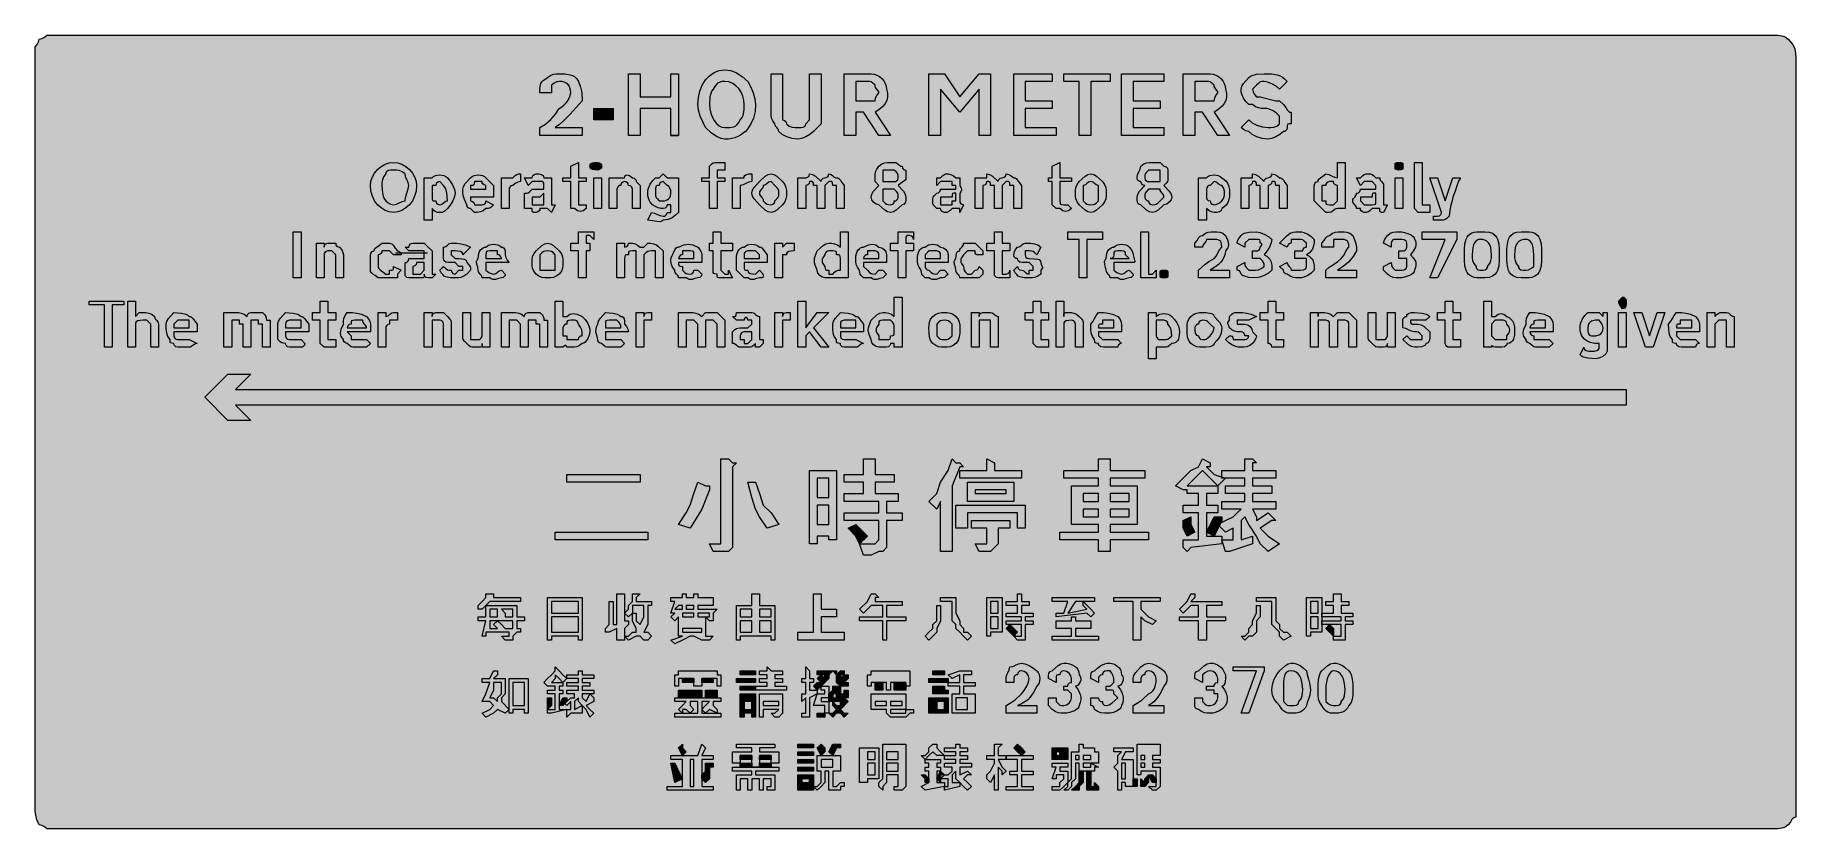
# Model space of a CAD drawing. Header units: metres. Extents: x 10 to 558, y 12 to 259.
import ezdxf

# ---------------------------------------------------------------- set-up
doc = ezdxf.new("R2010")
doc.units = ezdxf.units.M
for name, color, linetype, true_color in [('FILL_BLUE_0000FF', 7, 'Continuous', 0x0000ff), ('FILL_WHITE_FFFFFF', 7, 'Continuous', 0xffffff), ('STROKE_WHITE_FFFFFF', 7, 'Continuous', 0xffffff)]:
    doc.layers.add(name, color=color, linetype=linetype, true_color=true_color)

msp = doc.modelspace()

# ---------------------------------------------------------------- hatches: boundary and pattern name
at = {"layer": 'FILL_BLUE_0000FF', "true_color": 0x0000ff}
h = msp.add_hatch(color=7, dxfattribs=at)
h.dxf.hatch_style = 1
h.paths.add_polyline_path([(552.54, 259.18), (553.8, 259.05), (554.83, 258.69), (555.75, 258), (557.14, 256.39), (557.56, 255.68), (557.85, 255), (558.11, 253.61), (558.15, 252), (558.15, 19.2), (558.15, 15.6), (557.75, 15.55), (557.44, 15.39), (556.95, 14.85), (556.46, 14.08), (555.75, 13.2), (554.83, 12.51), (553.8, 12.15), (552.54, 12.02), (550.95, 12), (16.95, 12), (13.35, 12), (12.6, 12.6), (11.83, 13.01), (10.95, 13.2), (10.26, 14.81), (9.9, 16.2), (9.77, 17.59), (9.75, 19.2), (9.75, 252), (9.75, 255.6), (10.35, 256.35), (10.76, 257.12), (10.95, 258), (11.83, 258.19), (12.6, 258.6), (13.35, 259.2), (16.95, 259.2), (550.95, 259.2), (552.54, 259.18)])
at = {"layer": 'FILL_WHITE_FFFFFF', "true_color": 0xffffff}
h = msp.add_hatch(color=7, dxfattribs=at)
h.dxf.hatch_style = 1
h.paths.add_polyline_path([(166.95, 241.2), (166.95, 242.4), (166.99, 243.3), (167.25, 244.2), (167.54, 244.65), (167.96, 245.1), (168.56, 245.55), (169.35, 246), (170.25, 246.69), (171.15, 247.05), (172.05, 247.18), (172.95, 247.2), (174.73, 247.16), (176.4, 246.9), (177.16, 246.61), (177.84, 246.19), (178.45, 245.59), (178.95, 244.8), (179.64, 243.02), (180, 241.35), (180.15, 238.8), (176.4, 234.6), (174.24, 232.39), (173.05, 231.35), (171.75, 230.4), (180.15, 230.4), (180.15, 228), (166.95, 228), (166.95, 230.4), (168.73, 231.51), (170.4, 232.95), (171.84, 234.62), (172.95, 236.4), (173.79, 236.9), (174.52, 237.49), (175.14, 238.13), (175.65, 238.8), (176.32, 240.11), (176.55, 241.2), (176.49, 242.04), (176.32, 242.77), (176.04, 243.39), (175.65, 243.9), (175.14, 244.29), (174.52, 244.57), (173.79, 244.74), (172.95, 244.8), (172.2, 244.65), (171.43, 244.29), (170.55, 243.6), (170.55, 242.4), (170.55, 241.2), (166.95, 241.2)])
h = msp.add_hatch(color=7, dxfattribs=at)
h.dxf.hatch_style = 1
h.paths.add_polyline_path([(207.75, 236.4), (198.15, 236.4), (198.15, 228), (194.55, 228), (194.55, 247.2), (198.15, 247.2), (198.15, 240), (207.75, 240), (207.75, 247.2), (210.15, 247.2), (210.15, 228), (207.75, 228), (207.75, 236.4)])
h = msp.add_hatch(color=7, dxfattribs=at)
h.dxf.hatch_style = 1
h.paths.add_polyline_path([(226.35, 248.17), (227.25, 247.89), (228.15, 247.5), (229.95, 246.37), (231.75, 244.8), (232.63, 243), (233.4, 241.2), (233.94, 239.4), (234.15, 237.6), (233.98, 235.41), (233.49, 233.38), (232.69, 231.55), (231.6, 229.95), (230.95, 229.25), (230.22, 228.64), (229.44, 228.1), (228.58, 227.64), (227.66, 227.28), (226.69, 227.02), (225.65, 226.86), (224.55, 226.8), (223.44, 227.02), (222, 227.7), (220.33, 228.82), (218.55, 230.4), (217.67, 232.2), (216.9, 234), (216.36, 235.8), (216.15, 237.6), (216.31, 239.79), (216.79, 241.82), (217.54, 243.65), (218.55, 245.25), (219.78, 246.56), (221.21, 247.56), (221.99, 247.92), (222.81, 248.18), (223.66, 248.34), (224.55, 248.4), (225.45, 248.34), (226.35, 248.17)])
h.paths.add_polyline_path([(222.75, 244.5), (222.3, 244.21), (221.85, 243.79), (221.4, 243.19), (220.95, 242.4), (220.55, 241.9), (220.26, 241.31), (219.9, 240), (219.75, 237.6), (219.86, 236.26), (220.16, 234.96), (220.64, 233.74), (221.25, 232.65), (221.98, 231.73), (222.79, 231.02), (223.65, 230.56), (224.55, 230.4), (226.14, 230.44), (227.4, 230.7), (227.94, 230.99), (228.43, 231.41), (228.9, 232.01), (229.35, 232.8), (230.04, 233.72), (230.4, 234.75), (230.53, 236.01), (230.55, 237.6), (230.44, 238.94), (230.12, 240.24), (229.6, 241.46), (228.9, 242.55), (228.03, 243.47), (227.01, 244.18), (225.84, 244.64), (224.55, 244.8), (223.65, 244.76), (222.75, 244.5)], flags=16)
h = msp.add_hatch(color=7, dxfattribs=at)
h.dxf.hatch_style = 1
h.paths.add_polyline_path([(242.55, 235.2), (242.55, 234), (242.55, 232.8), (243.15, 232.65), (243.56, 232.29), (243.7, 232), (243.75, 231.6), (244.65, 230.91), (245.55, 230.55), (246.45, 230.42), (247.35, 230.4), (248.23, 230.42), (249, 230.55), (249.54, 230.91), (249.7, 231.2), (249.75, 231.6), (250.95, 232.8), (250.95, 234), (250.95, 235.2), (250.95, 247.2), (254.55, 247.2), (254.55, 235.2), (254.55, 231.6), (252.15, 229.2), (251.06, 228.32), (249.75, 227.55), (248.44, 227.01), (247.35, 226.8), (245.57, 227.01), (243.9, 227.55), (242.46, 228.32), (241.35, 229.2), (241.3, 229.6), (241.16, 229.91), (240.75, 230.4), (240.34, 230.89), (240.2, 231.2), (240.15, 231.6), (239.46, 232.5), (239.1, 233.4), (238.97, 234.3), (238.95, 235.2), (238.95, 247.2), (242.55, 247.2), (242.55, 235.2)])
h = msp.add_hatch(color=7, dxfattribs=at)
h.dxf.hatch_style = 1
h.paths.add_polyline_path([(270.15, 247.2), (271.05, 247.09), (271.91, 246.79), (272.72, 246.31), (273.45, 245.7), (274.06, 244.97), (274.54, 244.16), (274.84, 243.3), (274.95, 242.4), (275.24, 241.11), (275.23, 239.92), (274.97, 238.86), (274.5, 237.9), (273.86, 237.06), (273.09, 236.32), (272.24, 235.71), (271.35, 235.2), (276.15, 228), (272.55, 228), (267.75, 235.2), (265.35, 235.2), (265.35, 228), (261.75, 228), (261.75, 247.2), (270.15, 247.2)])
h.paths.add_polyline_path([(271.35, 238.8), (271.54, 239.68), (271.95, 240.45), (272.55, 241.2), (272.5, 241.6), (272.36, 241.91), (271.95, 242.4), (271.54, 242.89), (271.4, 243.2), (271.35, 243.6), (270.64, 244.29), (270.15, 244.65), (269.66, 244.78), (268.95, 244.8), (265.35, 244.8), (265.35, 238.8), (268.95, 238.8), (271.35, 238.8)], flags=16)
h = msp.add_hatch(color=7, dxfattribs=at)
h.dxf.hatch_style = 1
h.paths.add_polyline_path([(288.15, 247.2), (292.95, 247.2), (297.75, 240), (303.75, 247.2), (307.35, 247.2), (307.35, 228), (303.75, 228), (303.75, 242.4), (297.75, 235.2), (291.75, 242.4), (291.75, 228), (288.15, 228), (288.15, 247.2)])
h = msp.add_hatch(color=7, dxfattribs=at)
h.dxf.hatch_style = 1
h.paths.add_polyline_path([(314.55, 247.2), (326.55, 247.2), (326.55, 244.8), (318.15, 244.8), (318.15, 238.8), (326.55, 238.8), (326.55, 236.4), (318.15, 236.4), (318.15, 230.4), (327.75, 230.4), (327.75, 228), (314.55, 228), (314.55, 247.2)])
h = msp.add_hatch(color=7, dxfattribs=at)
h.dxf.hatch_style = 1
h.paths.add_polyline_path([(344.55, 244.8), (338.55, 244.8), (338.55, 228), (334.95, 228), (334.95, 244.8), (330.15, 244.8), (330.15, 247.2), (344.55, 247.2), (344.55, 244.8)])
h = msp.add_hatch(color=7, dxfattribs=at)
h.dxf.hatch_style = 1
h.paths.add_polyline_path([(348.15, 247.2), (361.35, 247.2), (361.35, 244.8), (351.75, 244.8), (351.75, 238.8), (360.15, 238.8), (360.15, 236.4), (351.75, 236.4), (351.75, 230.4), (361.35, 230.4), (361.35, 228), (348.15, 228), (348.15, 247.2)])
h = msp.add_hatch(color=7, dxfattribs=at)
h.dxf.hatch_style = 1
h.paths.add_polyline_path([(375.75, 247.2), (376.65, 247.09), (377.51, 246.79), (378.32, 246.31), (379.05, 245.7), (379.66, 244.97), (380.14, 244.16), (380.44, 243.3), (380.55, 242.4), (380.84, 241.11), (380.83, 239.92), (380.57, 238.86), (380.1, 237.9), (379.46, 237.06), (378.69, 236.32), (377.84, 235.71), (376.95, 235.2), (381.75, 228), (378.15, 228), (373.35, 235.2), (370.95, 235.2), (370.95, 228), (367.35, 228), (367.35, 247.2), (375.75, 247.2)])
h.paths.add_polyline_path([(376.95, 238.8), (377.14, 239.68), (377.55, 240.45), (378.15, 241.2), (378.1, 241.6), (377.96, 241.91), (377.55, 242.4), (377.14, 242.89), (377, 243.2), (376.95, 243.6), (376.24, 244.29), (375.75, 244.65), (375.26, 244.78), (374.55, 244.8), (370.95, 244.8), (370.95, 238.8), (374.55, 238.8), (376.95, 238.8)], flags=16)
h = msp.add_hatch(color=7, dxfattribs=at)
h.dxf.hatch_style = 1
h.paths.add_polyline_path([(396.15, 238.8), (397.35, 238.8), (398.55, 237.6), (399.26, 236.72), (399.75, 235.95), (400.24, 235.41), (400.55, 235.25), (400.95, 235.2), (400.95, 234), (400.95, 232.8), (400.95, 231.6), (400.26, 231.58), (399.9, 231.45), (399.77, 231.09), (399.75, 230.4), (399.6, 229.8), (399.24, 229.39), (398.95, 229.25), (398.55, 229.2), (397.46, 228.32), (396.15, 227.55), (394.84, 227.01), (393.75, 226.8), (391.97, 227.01), (390.3, 227.55), (388.86, 228.32), (387.75, 229.2), (386.87, 229.39), (386.1, 229.8), (385.35, 230.4), (387.75, 232.8), (388.86, 231.92), (390.3, 231.15), (391.97, 230.61), (393.75, 230.4), (394.65, 230.42), (395.55, 230.55), (396.45, 230.91), (397.35, 231.6), (397.35, 234), (396.43, 234.88), (395.4, 235.65), (394.14, 236.19), (393.4, 236.35), (392.55, 236.4), (391.65, 236.42), (390.75, 236.55), (389.85, 236.91), (388.95, 237.6), (387.75, 237.6), (386.87, 238.52), (386.1, 239.55), (385.56, 240.81), (385.4, 241.55), (385.35, 242.4), (385.56, 243.3), (386.1, 244.2), (387.75, 246), (388.25, 246.4), (388.84, 246.69), (390.15, 247.05), (392.55, 247.2), (394.86, 247.16), (396.6, 246.9), (397.37, 246.61), (398.12, 246.19), (398.9, 245.59), (399.75, 244.8), (397.35, 242.4), (396.26, 243.28), (394.95, 244.05), (393.64, 244.59), (392.55, 244.8), (391.84, 244.78), (391.35, 244.65), (390.86, 244.29), (390.15, 243.6), (388.95, 242.4), (389.14, 241.52), (389.55, 240.75), (390.15, 240), (391.35, 240), (396.15, 238.8)])
h = msp.add_hatch(color=7, dxfattribs=at)
h.dxf.hatch_style = 1
h.paths.add_polyline_path([(183.75, 236.4), (189.75, 236.4), (189.75, 232.8), (183.75, 232.8), (183.75, 236.4)])
h = msp.add_hatch(color=7, dxfattribs=at)
h.dxf.hatch_style = 1
h.paths.add_polyline_path([(123.99, 218.98), (125.21, 218.27), (126.3, 217.35), (127.22, 216.26), (127.93, 215.04), (128.39, 213.74), (128.55, 212.4), (128.39, 210.66), (127.93, 209.06), (127.22, 207.63), (126.3, 206.4), (125.21, 205.39), (123.99, 204.64), (122.69, 204.16), (121.35, 204), (120.01, 204.16), (118.71, 204.64), (117.49, 205.39), (116.4, 206.4), (115.48, 207.63), (114.77, 209.06), (114.31, 210.66), (114.15, 212.4), (114.31, 213.74), (114.77, 215.04), (115.48, 216.26), (116.4, 217.35), (117.49, 218.27), (118.71, 218.98), (120.01, 219.44), (121.35, 219.6), (122.69, 219.44), (123.99, 218.98)])
h.paths.add_polyline_path([(119.7, 217.05), (119.16, 216.69), (119, 216.4), (118.95, 216), (118.26, 215.1), (117.9, 214.2), (117.77, 213.3), (117.75, 212.4), (117.9, 210), (118.26, 208.69), (118.55, 208.1), (118.95, 207.6), (119.7, 207), (120.47, 206.59), (121.35, 206.4), (122.25, 206.59), (123.15, 207), (124.05, 207.41), (124.95, 207.6), (125.14, 208.69), (125.55, 210), (125.96, 211.31), (126.15, 212.4), (125.96, 213.3), (125.55, 214.2), (125.14, 215.1), (124.95, 216), (124.05, 216.69), (123.15, 217.05), (122.25, 217.18), (121.35, 217.2), (120.47, 217.18), (119.7, 217.05)], flags=16)
h = msp.add_hatch(color=7, dxfattribs=at)
h.dxf.hatch_style = 1
h.paths.add_polyline_path([(178.95, 206.4), (180.15, 206.4), (181.35, 206.4), (181.35, 205.2), (180.45, 204.52), (180, 204.36), (179.55, 204.3), (179.1, 204.36), (178.65, 204.52), (177.75, 205.2), (176.55, 205.2), (176.55, 206.4), (176.55, 213.6), (174.15, 213.6), (174.15, 214.8), (176.55, 214.8), (176.55, 218.4), (178.95, 219.6), (178.95, 214.8), (181.35, 214.8), (181.35, 213.6), (178.95, 213.6), (178.95, 207.6), (178.95, 206.4)])
h = msp.add_hatch(color=7, dxfattribs=at)
h.dxf.hatch_style = 1
h.paths.add_polyline_path([(186.1, 218), (185.96, 217.71), (185.55, 217.35), (184.95, 217.2), (184.07, 217.22), (183.3, 217.35), (182.76, 217.71), (182.6, 218), (182.55, 218.4), (182.6, 218.8), (182.76, 219.09), (183.3, 219.45), (184.07, 219.58), (184.95, 219.6), (185.55, 219.45), (185.96, 219.09), (186.1, 218.8), (186.15, 218.4), (186.1, 218)])
h = msp.add_hatch(color=7, dxfattribs=at)
h.dxf.hatch_style = 1
h.paths.add_polyline_path([(222.15, 205.2), (219.75, 205.2), (219.75, 213.6), (217.35, 213.6), (217.35, 214.8), (219.75, 214.8), (219.75, 217.2), (219.75, 218.4), (220.46, 219.09), (220.95, 219.45), (221.44, 219.58), (222.15, 219.6), (223.35, 219.6), (224.55, 219.6), (224.55, 217.2), (223.35, 217.2), (222.15, 217.2), (222.15, 216), (222.15, 214.8), (224.55, 214.8), (224.55, 213.6), (222.15, 213.6), (222.15, 205.2)])
h = msp.add_hatch(color=7, dxfattribs=at)
h.dxf.hatch_style = 1
h.paths.add_polyline_path([(280.95, 208.8), (280.93, 207.92), (280.8, 207.15), (280.44, 206.61), (280.15, 206.45), (279.75, 206.4), (277.95, 204.75), (277.05, 204.21), (276.15, 204), (275.25, 204.21), (274.35, 204.75), (272.55, 206.4), (271.67, 206.61), (270.9, 207.15), (270.36, 207.92), (270.15, 208.8), (270.36, 209.7), (270.9, 210.6), (272.55, 212.4), (271.35, 213.6), (271.35, 214.8), (271.37, 215.7), (271.5, 216.6), (271.86, 217.5), (272.55, 218.4), (273.45, 219.09), (274.35, 219.45), (275.25, 219.58), (276.15, 219.6), (277.35, 219.6), (277.75, 219.55), (278.06, 219.41), (278.55, 219), (279.04, 218.59), (279.35, 218.45), (279.75, 218.4), (279.9, 217.8), (280.26, 217.39), (280.55, 217.25), (280.95, 217.2), (280.95, 214.8), (280.9, 214.4), (280.74, 214.09), (280.2, 213.6), (279.43, 213.11), (278.55, 212.4), (280.2, 210.6), (280.74, 209.7), (280.95, 208.8)])
h.paths.add_polyline_path([(273.75, 207.6), (274.46, 206.91), (274.95, 206.55), (275.44, 206.42), (276.15, 206.4), (276.75, 206.55), (277.16, 206.91), (277.3, 207.2), (277.35, 207.6), (277.75, 207.65), (278.04, 207.79), (278.4, 208.2), (278.55, 208.8), (278.53, 209.51), (278.4, 210), (278.04, 210.49), (277.35, 211.2), (276.15, 211.2), (273.75, 211.2), (273.75, 208.8), (273.75, 207.6)], flags=16)
h.paths.add_polyline_path([(277.75, 213.65), (278.04, 213.79), (278.4, 214.2), (278.55, 214.8), (278.53, 215.51), (278.4, 216), (278.04, 216.49), (277.35, 217.2), (276.15, 217.2), (273.75, 217.2), (273.75, 214.8), (273.75, 213.6), (274.95, 213.6), (276.15, 213.6), (277.35, 213.6), (277.75, 213.65)], flags=16)
h = msp.add_hatch(color=7, dxfattribs=at)
h.dxf.hatch_style = 1
h.paths.add_polyline_path([(328.97, 206.91), (329.1, 206.55), (329.46, 206.42), (330.15, 206.4), (331.35, 206.4), (332.55, 205.2), (331.65, 204.52), (331.2, 204.36), (330.75, 204.3), (330.3, 204.36), (329.85, 204.52), (328.95, 205.2), (327.75, 205.2), (326.55, 206.4), (326.55, 213.6), (325.35, 213.6), (325.35, 214.8), (326.55, 214.8), (326.55, 218.4), (328.95, 219.6), (328.95, 214.8), (332.55, 214.8), (332.55, 213.6), (328.95, 213.6), (328.95, 207.6), (328.97, 206.91)])
h = msp.add_hatch(color=7, dxfattribs=at)
h.dxf.hatch_style = 1
h.paths.add_polyline_path([(363.75, 208.8), (363.54, 207.92), (363, 207.15), (362.23, 206.61), (361.35, 206.4), (359.55, 204.75), (358.65, 204.21), (357.75, 204), (356.85, 204.21), (355.95, 204.75), (354.15, 206.4), (353.75, 206.45), (353.46, 206.61), (353.1, 207.15), (352.97, 207.92), (352.95, 208.8), (353.16, 209.7), (353.7, 210.6), (355.35, 212.4), (354.95, 212.45), (354.66, 212.59), (354.3, 213), (354.15, 213.6), (353.75, 213.65), (353.46, 213.79), (353.1, 214.2), (352.95, 214.8), (353.14, 215.7), (353.55, 216.6), (353.96, 217.5), (354.15, 218.4), (355.05, 219.09), (355.95, 219.45), (356.85, 219.58), (357.75, 219.6), (360.15, 219.6), (361.35, 218.4), (361.75, 218.35), (362.04, 218.21), (362.4, 217.8), (362.55, 217.2), (362.55, 214.8), (362.53, 214.09), (362.4, 213.6), (362.04, 213.11), (361.35, 212.4), (363, 210.6), (363.54, 209.7), (363.75, 208.8)])
h.paths.add_polyline_path([(355.5, 210), (355.37, 209.51), (355.35, 208.8), (355.5, 208.2), (355.86, 207.79), (356.15, 207.65), (356.55, 207.6), (356.6, 207.2), (356.74, 206.91), (357.15, 206.55), (357.75, 206.4), (358.46, 206.42), (358.95, 206.55), (359.44, 206.91), (360.15, 207.6), (361.35, 208.8), (361.3, 209.2), (361.16, 209.51), (360.75, 210), (360.34, 210.49), (360.2, 210.8), (360.15, 211.2), (357.75, 211.2), (356.55, 211.2), (355.86, 210.49), (355.5, 210)], flags=16)
h.paths.add_polyline_path([(360.15, 214.8), (360.15, 217.2), (357.75, 217.2), (356.55, 217.2), (355.86, 216.49), (355.5, 216), (355.37, 215.51), (355.35, 214.8), (355.5, 214.2), (355.86, 213.79), (356.15, 213.65), (356.55, 213.6), (357.75, 213.6), (360.15, 213.6), (360.15, 214.8)], flags=16)
h = msp.add_hatch(color=7, dxfattribs=at)
h.dxf.hatch_style = 1
h.paths.add_polyline_path([(414.64, 205.01), (414.15, 204.6), (413.66, 204.19), (413.35, 204.05), (412.95, 204), (411.75, 204), (408.15, 207.6), (408.15, 212.4), (408.3, 213), (408.66, 213.41), (408.95, 213.55), (409.35, 213.6), (409.4, 214), (409.56, 214.31), (410.1, 214.8), (410.87, 215.29), (411.75, 216), (412.65, 215.81), (413.55, 215.4), (414.45, 214.99), (415.35, 214.8), (415.35, 219.6), (417.75, 219.6), (417.75, 205.2), (415.35, 205.2), (414.95, 205.15), (414.64, 205.01)])
h.paths.add_polyline_path([(415.35, 208.8), (415.35, 211.2), (415.35, 212.4), (414.95, 212.45), (414.66, 212.59), (414.3, 213), (414.15, 213.6), (412.95, 213.6), (412.35, 213.45), (411.94, 213.09), (411.8, 212.8), (411.75, 212.4), (410.55, 212.4), (410.55, 207.6), (411.75, 207.6), (411.77, 206.91), (411.9, 206.55), (412.26, 206.42), (412.95, 206.4), (414.15, 206.4), (415.35, 207.6), (415.35, 208.8)], flags=16)
h = msp.add_hatch(color=7, dxfattribs=at)
h.dxf.hatch_style = 1
h.paths.add_polyline_path([(435.73, 217.71), (435.6, 217.35), (435.24, 217.22), (434.55, 217.2), (433.86, 217.22), (433.5, 217.35), (433.37, 217.71), (433.35, 218.4), (433.37, 219.09), (433.5, 219.45), (433.86, 219.58), (434.55, 219.6), (435.24, 219.58), (435.6, 219.45), (435.73, 219.09), (435.75, 218.4), (435.73, 217.71)])
h = msp.add_hatch(color=7, dxfattribs=at)
h.dxf.hatch_style = 1
h.paths.add_polyline_path([(439.35, 219.6), (441.75, 219.6), (441.75, 207.6), (441.75, 206.4), (442.95, 206.4), (444.15, 206.4), (444.15, 204), (441.75, 204), (440.55, 204), (439.35, 205.2), (439.35, 206.4), (439.35, 219.6)])
h = msp.add_hatch(color=7, dxfattribs=at)
h.dxf.hatch_style = 1
h.paths.add_polyline_path([(134.44, 215.47), (135.08, 215.64), (135.75, 215.7), (136.42, 215.64), (137.06, 215.47), (137.65, 215.19), (138.15, 214.8), (139.03, 213.71), (139.8, 212.4), (140.34, 211.09), (140.55, 210), (140.34, 208.91), (139.8, 207.6), (139.03, 206.29), (138.15, 205.2), (137.44, 204.51), (136.95, 204.15), (136.46, 204.02), (135.75, 204), (135.04, 204.02), (134.55, 204.15), (134.06, 204.51), (133.35, 205.2), (133.35, 201.6), (130.95, 201.6), (130.95, 214.8), (133.35, 214.8), (133.85, 215.19), (134.44, 215.47)])
h.paths.add_polyline_path([(133.35, 208.8), (133.37, 208.11), (133.5, 207.75), (133.86, 207.62), (134.55, 207.6), (134.6, 207.2), (134.74, 206.91), (135.15, 206.55), (135.75, 206.4), (136.15, 206.45), (136.46, 206.59), (136.95, 207), (137.44, 207.41), (137.75, 207.55), (138.15, 207.6), (138, 210), (137.64, 211.31), (137.35, 211.9), (136.95, 212.4), (135.75, 213.6), (135.15, 213.45), (134.74, 213.09), (134.6, 212.8), (134.55, 212.4), (133.35, 212.4), (133.35, 211.2), (133.35, 208.8)], flags=16)
h = msp.add_hatch(color=7, dxfattribs=at)
h.dxf.hatch_style = 1
h.paths.add_polyline_path([(144.95, 205.25), (144.66, 205.39), (144.3, 205.8), (144.15, 206.4), (143.46, 207.99), (143.1, 209.25), (142.97, 210.28), (142.95, 211.2), (143.16, 212.1), (143.7, 213), (145.35, 214.8), (145.85, 215.19), (146.44, 215.47), (147.08, 215.64), (147.75, 215.7), (148.42, 215.64), (149.06, 215.47), (149.65, 215.19), (150.15, 214.8), (152.55, 212.4), (152.55, 208.8), (145.35, 208.8), (145.35, 207.6), (145.95, 207.45), (146.36, 207.09), (146.5, 206.8), (146.55, 206.4), (148.95, 206.4), (149.55, 206.55), (149.96, 206.91), (150.1, 207.2), (150.15, 207.6), (152.55, 206.4), (151.84, 205.71), (151.35, 205.35), (150.86, 205.22), (150.15, 205.2), (149.25, 204.51), (148.35, 204.15), (147.45, 204.02), (146.55, 204), (145.35, 205.2), (144.95, 205.25)])
h.paths.add_polyline_path([(150.15, 212.4), (149.55, 212.55), (149.14, 212.91), (149, 213.2), (148.95, 213.6), (146.55, 213.6), (146.53, 212.91), (146.4, 212.55), (146.04, 212.42), (145.35, 212.4), (145.35, 211.2), (150.15, 211.2), (150.15, 212.4)], flags=16)
h = msp.add_hatch(color=7, dxfattribs=at)
h.dxf.hatch_style = 1
h.paths.add_polyline_path([(158.55, 214.8), (159.26, 215.49), (159.75, 215.85), (160.24, 215.98), (160.95, 216), (160.95, 213.6), (160.07, 213.41), (159.3, 213), (158.55, 212.4), (157.95, 212.25), (157.54, 211.89), (157.4, 211.6), (157.35, 211.2), (157.35, 205.2), (154.95, 205.2), (154.95, 214.8), (157.35, 214.8), (158.55, 214.8)])
h = msp.add_hatch(color=7, dxfattribs=at)
h.dxf.hatch_style = 1
h.paths.add_polyline_path([(164.55, 214.8), (164.6, 215.2), (164.74, 215.49), (165.15, 215.85), (165.75, 216), (166.63, 215.98), (167.4, 215.85), (167.94, 215.49), (168.1, 215.2), (168.15, 214.8), (170.55, 214.8), (170.55, 212.4), (170.55, 210), (170.55, 207.6), (170.55, 206.4), (171.75, 206.4), (170.55, 204), (169.35, 205.2), (166.95, 205.2), (166.9, 204.8), (166.76, 204.51), (166.35, 204.15), (165.75, 204), (165.06, 204.02), (164.7, 204.15), (164.57, 204.51), (164.55, 205.2), (162.15, 205.2), (162.15, 207.6), (162.15, 210), (162.86, 210.02), (163.35, 210.15), (163.84, 210.51), (164.55, 211.2), (165.75, 211.2), (166.95, 211.2), (168.15, 211.2), (168.15, 212.4), (168.13, 213.09), (168, 213.45), (167.64, 213.58), (166.95, 213.6), (165.75, 213.6), (164.55, 213.6), (163.35, 212.4), (162.15, 214.8), (163.35, 214.8), (164.55, 214.8)])
h.paths.add_polyline_path([(168.15, 206.4), (168.15, 207.6), (168.15, 210), (166.95, 208.8), (165.75, 208.8), (164.55, 208.8), (164.55, 207.6), (164.55, 206.4), (165.75, 206.4), (166.95, 206.4), (168.15, 206.4)], flags=16)
h = msp.add_hatch(color=7, dxfattribs=at)
h.dxf.hatch_style = 1
h.paths.add_polyline_path([(183.75, 205.2), (183.75, 214.8), (186.15, 214.8), (186.15, 205.2), (183.75, 205.2)])
h = msp.add_hatch(color=7, dxfattribs=at)
h.dxf.hatch_style = 1
h.paths.add_polyline_path([(192.75, 213.45), (192.34, 213.09), (192.2, 212.8), (192.15, 212.4), (191.75, 212.35), (191.46, 212.21), (191.1, 211.8), (190.95, 211.2), (190.95, 205.2), (188.55, 205.2), (188.55, 214.8), (190.95, 214.8), (193.35, 214.8), (193.4, 215.19), (193.56, 215.47), (193.79, 215.64), (194.1, 215.7), (194.87, 215.47), (195.75, 214.8), (196.35, 214.65), (196.76, 214.29), (196.9, 214), (196.95, 213.6), (198.15, 212.4), (198.15, 205.2), (195.75, 205.2), (195.75, 211.2), (195.7, 211.6), (195.56, 211.89), (195.15, 212.25), (194.55, 212.4), (194.5, 212.8), (194.36, 213.09), (193.95, 213.45), (193.35, 213.6), (192.75, 213.45)])
h = msp.add_hatch(color=7, dxfattribs=at)
h.dxf.hatch_style = 1
h.paths.add_polyline_path([(210.15, 204), (209.23, 203.12), (208.2, 202.35), (206.94, 201.81), (206.2, 201.65), (205.35, 201.6), (204.9, 201.26), (204.43, 201.09), (203.4, 201.15), (202.14, 201.43), (200.55, 201.6), (201.75, 204), (202.65, 203.81), (203.55, 203.4), (204.45, 202.99), (205.35, 202.8), (205.75, 202.85), (206.04, 202.99), (206.4, 203.4), (206.55, 204), (207.75, 204), (207.75, 205.2), (207.75, 206.4), (206.55, 206.4), (206.5, 206), (206.36, 205.71), (205.95, 205.35), (205.35, 205.2), (204.6, 205.27), (203.83, 205.45), (202.95, 205.8), (202.07, 206.37), (201.3, 207.22), (200.99, 207.77), (200.76, 208.42), (200.6, 209.16), (200.55, 210), (200.6, 210.85), (200.76, 211.59), (201.3, 212.85), (202.07, 213.88), (202.95, 214.8), (204.15, 214.8), (205.35, 216), (206.55, 214.8), (207.75, 214.8), (210.15, 214.8), (210.15, 204)])
h.paths.add_polyline_path([(204.34, 213.09), (204.2, 212.8), (204.15, 212.4), (203.46, 212.36), (203.24, 212.27), (203.1, 212.1), (202.97, 211.39), (202.95, 210), (202.97, 209.29), (203.1, 208.8), (203.46, 208.31), (204.15, 207.6), (205.35, 207.6), (205.72, 207.64), (206.55, 207.9), (206.99, 208.19), (207.38, 208.61), (207.65, 209.21), (207.75, 210), (207.7, 210.79), (207.56, 211.39), (207.15, 212.1), (206.74, 212.36), (206.55, 212.4), (205.35, 213.6), (204.75, 213.45), (204.34, 213.09)], flags=16)
h = msp.add_hatch(color=7, dxfattribs=at)
h.dxf.hatch_style = 1
h.paths.add_polyline_path([(230.55, 214.8), (230.6, 215.2), (230.76, 215.49), (231.3, 215.85), (232.07, 215.98), (232.95, 216), (232.95, 213.6), (232.05, 213.41), (231.15, 213), (230.25, 212.59), (229.35, 212.4), (229.35, 211.2), (229.35, 205.2), (226.95, 205.2), (226.95, 214.8), (229.35, 214.8), (230.55, 214.8)])
h = msp.add_hatch(color=7, dxfattribs=at)
h.dxf.hatch_style = 1
h.paths.add_polyline_path([(233.7, 211.8), (235.35, 213.6), (237.15, 215.25), (238.05, 215.79), (238.95, 216), (239.85, 215.79), (240.75, 215.25), (242.55, 213.6), (243.24, 212.7), (243.6, 211.8), (243.73, 210.9), (243.75, 210), (243.73, 209.1), (243.6, 208.2), (243.24, 207.3), (242.55, 206.4), (240.75, 204.75), (239.85, 204.21), (238.95, 204), (238.05, 204.21), (237.15, 204.75), (235.35, 206.4), (233.7, 208.2), (233.16, 209.1), (232.95, 210), (233.16, 210.9), (233.7, 211.8)])
h.paths.add_polyline_path([(238.24, 213.41), (237.75, 213), (237.26, 212.59), (236.95, 212.45), (236.55, 212.4), (236.5, 212), (236.36, 211.69), (235.95, 211.2), (235.54, 210.71), (235.4, 210.4), (235.35, 210), (235.4, 209.6), (235.54, 209.29), (235.95, 208.8), (236.36, 208.31), (236.5, 208), (236.55, 207.6), (237.26, 206.91), (237.75, 206.55), (238.24, 206.42), (238.95, 206.4), (239.55, 206.55), (239.96, 206.91), (240.1, 207.2), (240.15, 207.6), (240.84, 208.31), (241.2, 208.8), (241.33, 209.29), (241.35, 210), (241.33, 210.71), (241.2, 211.2), (240.84, 211.69), (240.15, 212.4), (238.95, 213.6), (238.55, 213.55), (238.24, 213.41)], flags=16)
h = msp.add_hatch(color=7, dxfattribs=at)
h.dxf.hatch_style = 1
h.paths.add_polyline_path([(250.15, 214.85), (250.44, 214.99), (250.8, 215.4), (250.95, 216), (251.85, 215.79), (252.75, 215.25), (254.55, 213.6), (254.6, 214), (254.74, 214.29), (255.15, 214.65), (255.75, 214.8), (256.35, 214.95), (256.76, 215.31), (256.9, 215.6), (256.95, 216), (257.35, 215.95), (257.66, 215.81), (258.15, 215.4), (258.64, 214.99), (258.95, 214.85), (259.35, 214.8), (259.75, 214.75), (260.06, 214.59), (260.55, 214.05), (261.04, 213.28), (261.75, 212.4), (261.75, 205.2), (259.35, 205.2), (259.35, 211.2), (259.35, 212.4), (258.15, 212.4), (258.13, 213.09), (258, 213.45), (257.64, 213.58), (256.95, 213.6), (255.75, 212.4), (255.75, 211.2), (255.75, 205.2), (253.35, 205.2), (253.35, 211.2), (253.35, 212.4), (252.15, 212.4), (252.13, 213.09), (252, 213.45), (251.64, 213.58), (250.95, 213.6), (250.8, 213), (250.44, 212.59), (250.15, 212.45), (249.75, 212.4), (249.75, 211.2), (249.75, 205.2), (247.35, 205.2), (247.35, 214.8), (249.75, 214.8), (250.15, 214.85)])
h = msp.add_hatch(color=7, dxfattribs=at)
h.dxf.hatch_style = 1
h.paths.add_polyline_path([(292.46, 215.49), (292.95, 215.85), (293.44, 215.98), (294.15, 216), (294.9, 215.85), (295.67, 215.49), (296.55, 214.8), (297.75, 214.8), (297.75, 212.4), (298.2, 211.65), (298.28, 211.29), (298.26, 210.88), (298.09, 210.45), (297.75, 210), (297.75, 207.6), (297.8, 207.2), (297.94, 206.91), (298.35, 206.55), (298.95, 206.4), (297.75, 204), (297.75, 205.2), (296.55, 205.2), (295.35, 205.2), (294.64, 204.51), (294.15, 204.15), (293.66, 204.02), (292.95, 204), (292.35, 204.15), (291.94, 204.51), (291.8, 204.8), (291.75, 205.2), (290.55, 205.2), (289.86, 205.91), (289.5, 206.4), (289.37, 206.89), (289.35, 207.6), (289.37, 208.31), (289.5, 208.8), (289.86, 209.29), (290.55, 210), (291.15, 210.15), (291.56, 210.51), (291.7, 210.8), (291.75, 211.2), (292.95, 211.2), (294.15, 211.2), (296.55, 211.2), (296.55, 212.4), (295.35, 212.4), (295.35, 213.6), (292.95, 213.6), (291.75, 213.6), (290.55, 212.4), (290.55, 214.8), (291.75, 214.8), (292.46, 215.49)])
h.paths.add_polyline_path([(295.35, 206.4), (295.35, 207.6), (296.55, 207.6), (296.55, 210), (295.86, 209.98), (295.5, 209.85), (295.37, 209.49), (295.35, 208.8), (292.95, 208.8), (291.75, 208.8), (291.75, 207.6), (291.75, 206.4), (292.95, 206.4), (294.15, 206.4), (295.35, 206.4)], flags=16)
h = msp.add_hatch(color=7, dxfattribs=at)
h.dxf.hatch_style = 1
h.paths.add_polyline_path([(306.15, 214.8), (306.15, 216), (307.05, 215.79), (307.95, 215.25), (309.75, 213.6), (309.8, 214), (309.94, 214.29), (310.35, 214.65), (310.95, 214.8), (311.55, 214.95), (311.96, 215.31), (312.1, 215.6), (312.15, 216), (313.03, 215.81), (313.8, 215.4), (314.55, 214.8), (314.95, 214.75), (315.26, 214.59), (315.75, 214.05), (316.24, 213.28), (316.95, 212.4), (316.95, 205.2), (314.55, 205.2), (314.55, 211.2), (314.55, 212.4), (313.35, 212.4), (313.33, 213.09), (313.2, 213.45), (312.84, 213.58), (312.15, 213.6), (310.95, 212.4), (310.95, 211.2), (310.95, 205.2), (308.55, 205.2), (308.55, 211.2), (308.55, 212.4), (307.35, 212.4), (307.33, 213.09), (307.2, 213.45), (306.84, 213.58), (306.15, 213.6), (306, 213), (305.64, 212.59), (305.35, 212.45), (304.95, 212.4), (304.95, 211.2), (304.95, 205.2), (302.55, 205.2), (302.55, 214.8), (304.95, 214.8), (306.15, 214.8)])
h = msp.add_hatch(color=7, dxfattribs=at)
h.dxf.hatch_style = 1
h.paths.add_polyline_path([(333.9, 211.8), (334.26, 212.7), (334.95, 213.6), (336.75, 215.25), (337.65, 215.79), (338.55, 216), (339.45, 215.79), (340.35, 215.25), (342.15, 213.6), (342.84, 212.7), (343.2, 211.8), (343.33, 210.9), (343.35, 210), (343.33, 209.1), (343.2, 208.2), (342.84, 207.3), (342.15, 206.4), (340.35, 204.75), (339.45, 204.21), (338.55, 204), (337.65, 204.21), (336.75, 204.75), (334.95, 206.4), (334.26, 207.3), (333.9, 208.2), (333.77, 209.1), (333.75, 210), (333.77, 210.9), (333.9, 211.8)])
h.paths.add_polyline_path([(337.84, 213.41), (337.35, 213), (336.86, 212.59), (336.55, 212.45), (336.15, 212.4), (336.15, 210), (336.15, 207.6), (336.86, 206.91), (337.35, 206.55), (337.84, 206.42), (338.55, 206.4), (339.26, 206.42), (339.75, 206.55), (340.24, 206.91), (340.95, 207.6), (340.95, 210), (340.95, 212.4), (340.55, 212.45), (340.24, 212.59), (339.75, 213), (339.26, 213.41), (338.95, 213.55), (338.55, 213.6), (338.15, 213.55), (337.84, 213.41)], flags=16)
h = msp.add_hatch(color=7, dxfattribs=at)
h.dxf.hatch_style = 1
h.paths.add_polyline_path([(375.64, 215.47), (376.28, 215.64), (376.95, 215.7), (377.62, 215.64), (378.26, 215.47), (378.85, 215.19), (379.35, 214.8), (380.14, 214.3), (380.74, 213.71), (381.16, 213.07), (381.45, 212.4), (381.71, 211.09), (381.75, 210), (381.71, 208.91), (381.45, 207.6), (381.16, 206.93), (380.74, 206.29), (380.14, 205.7), (379.35, 205.2), (379.3, 204.8), (379.14, 204.51), (378.6, 204.15), (377.83, 204.02), (376.95, 204), (376.2, 204.15), (375.43, 204.51), (374.55, 205.2), (374.55, 201.6), (372.15, 201.6), (372.15, 214.8), (374.55, 214.8), (375.05, 215.19), (375.64, 215.47)])
h.paths.add_polyline_path([(375.06, 212.21), (374.7, 211.8), (374.55, 211.2), (374.55, 208.8), (374.6, 208.4), (374.74, 208.11), (375.15, 207.75), (375.75, 207.6), (375.8, 207.2), (375.94, 206.91), (376.35, 206.55), (376.95, 206.4), (377.83, 206.59), (378.6, 207), (379.35, 207.6), (379.74, 208.1), (380.03, 208.69), (380.19, 209.33), (380.25, 210), (380.19, 210.67), (380.03, 211.31), (379.74, 211.9), (379.35, 212.4), (378.95, 212.45), (378.64, 212.59), (378.15, 213), (377.66, 213.41), (377.35, 213.55), (376.95, 213.6), (375.75, 212.4), (375.35, 212.35), (375.06, 212.21)], flags=16)
h = msp.add_hatch(color=7, dxfattribs=at)
h.dxf.hatch_style = 1
h.paths.add_polyline_path([(388.95, 214.8), (388.95, 216), (389.85, 215.79), (390.75, 215.25), (392.55, 213.6), (392.6, 214), (392.74, 214.29), (393.15, 214.65), (393.75, 214.8), (394.35, 214.95), (394.76, 215.31), (394.9, 215.6), (394.95, 216), (395.83, 215.81), (396.6, 215.4), (397.35, 214.8), (397.75, 214.75), (398.06, 214.59), (398.55, 214.05), (399.04, 213.28), (399.75, 212.4), (399.75, 205.2), (397.35, 205.2), (397.35, 211.2), (397.35, 212.4), (396.15, 212.4), (396.13, 213.09), (396, 213.45), (395.64, 213.58), (394.95, 213.6), (394.8, 213), (394.44, 212.59), (394.15, 212.45), (393.75, 212.4), (393.75, 211.2), (393.75, 205.2), (391.35, 205.2), (391.35, 211.2), (391.35, 212.4), (390.15, 212.4), (390.13, 213.09), (390, 213.45), (389.64, 213.58), (388.95, 213.6), (388.8, 213), (388.44, 212.59), (388.15, 212.45), (387.75, 212.4), (387.75, 211.2), (387.75, 205.2), (385.35, 205.2), (385.35, 214.8), (387.75, 214.8), (388.95, 214.8)])
h = msp.add_hatch(color=7, dxfattribs=at)
h.dxf.hatch_style = 1
h.paths.add_polyline_path([(423.26, 215.49), (423.75, 215.85), (424.24, 215.98), (424.95, 216), (425.66, 215.98), (426.15, 215.85), (426.64, 215.49), (427.35, 214.8), (428.55, 214.8), (428.6, 214.4), (428.74, 214.09), (429.15, 213.6), (429.56, 213.11), (429.7, 212.8), (429.75, 212.4), (429.75, 210), (429.75, 207.6), (429.75, 206.4), (430.95, 206.4), (429.75, 204), (429.06, 204.02), (428.7, 204.15), (428.57, 204.51), (428.55, 205.2), (427.35, 205.2), (426.15, 205.2), (425.44, 204.51), (424.95, 204.15), (424.46, 204.02), (423.75, 204), (423.15, 204.15), (422.74, 204.51), (422.6, 204.8), (422.55, 205.2), (421.35, 205.2), (421.3, 205.6), (421.16, 205.91), (420.75, 206.4), (420.34, 206.89), (420.2, 207.2), (420.15, 207.6), (420.2, 208), (420.34, 208.31), (420.75, 208.8), (421.16, 209.29), (421.3, 209.6), (421.35, 210), (421.95, 210.15), (422.36, 210.51), (422.5, 210.8), (422.55, 211.2), (423.75, 211.2), (424.95, 211.2), (427.35, 211.2), (427.35, 212.4), (426.15, 213.6), (424.95, 213.6), (423.75, 213.6), (422.55, 212.4), (421.35, 214.8), (422.55, 214.8), (423.26, 215.49)])
h.paths.add_polyline_path([(426.84, 206.42), (427.2, 206.55), (427.33, 206.91), (427.35, 207.6), (427.35, 210), (426.66, 209.98), (426.3, 209.85), (426.17, 209.49), (426.15, 208.8), (424.95, 208.8), (423.75, 208.8), (422.55, 208.8), (422.55, 207.6), (423.75, 206.4), (426.15, 206.4), (426.84, 206.42)], flags=16)
h = msp.add_hatch(color=7, dxfattribs=at)
h.dxf.hatch_style = 1
h.paths.add_polyline_path([(433.35, 205.2), (433.35, 214.8), (435.75, 214.8), (435.75, 205.2), (433.35, 205.2)])
h = msp.add_hatch(color=7, dxfattribs=at)
h.dxf.hatch_style = 1
h.paths.add_polyline_path([(444.15, 214.8), (446.55, 214.8), (448.95, 207.6), (451.35, 214.8), (453.75, 214.8), (453.35, 214.3), (453.04, 213.69), (452.55, 212.25), (452.06, 210.58), (451.35, 208.8), (451.16, 207.69), (450.75, 206.25), (450.34, 204.58), (450.15, 202.8), (449.44, 202.11), (448.95, 201.75), (448.46, 201.62), (447.75, 201.6), (446.55, 201.6), (445.35, 201.6), (445.35, 202.8), (446.55, 202.8), (447.15, 202.95), (447.56, 203.31), (447.7, 203.6), (447.75, 204), (444.15, 214.8)])
h = msp.add_hatch(color=7, dxfattribs=at)
h.dxf.hatch_style = 1
h.paths.add_polyline_path([(92.55, 198), (92.55, 183.6), (90.15, 183.6), (90.15, 198), (92.55, 198)])
h = msp.add_hatch(color=7, dxfattribs=at)
h.dxf.hatch_style = 1
h.paths.add_polyline_path([(181.35, 183.6), (178.95, 183.6), (178.95, 192), (176.55, 192), (176.55, 194.4), (178.95, 194.4), (178.95, 195.6), (178.95, 198), (181.35, 198), (182.55, 198), (183.75, 198), (183.75, 195.6), (182.55, 196.8), (181.35, 196.8), (181.35, 195.6), (181.35, 194.4), (182.55, 194.4), (182.55, 192), (181.35, 192), (181.35, 183.6)])
h = msp.add_hatch(color=7, dxfattribs=at)
h.dxf.hatch_style = 1
h.paths.add_polyline_path([(224.55, 184.8), (225.75, 184.8), (225.75, 186), (226.95, 183.6), (223.35, 183.6), (222.66, 183.62), (222.3, 183.75), (222.17, 184.11), (222.15, 184.8), (221.46, 184.82), (221.1, 184.95), (220.97, 185.31), (220.95, 186), (220.95, 192), (219.75, 192), (219.75, 194.4), (220.95, 194.4), (220.95, 198), (223.35, 198), (223.35, 194.4), (226.95, 194.4), (226.95, 192), (223.35, 192), (223.35, 186), (224.55, 184.8)])
h = msp.add_hatch(color=7, dxfattribs=at)
h.dxf.hatch_style = 1
h.paths.add_polyline_path([(255.75, 183.6), (254.87, 183.81), (254.1, 184.35), (253.56, 185.12), (253.35, 186), (252.67, 187.61), (252.51, 188.32), (252.45, 189), (252.51, 189.68), (252.67, 190.39), (253.35, 192), (255.15, 193.65), (256.05, 194.19), (256.95, 194.4), (257.85, 194.38), (258.75, 194.25), (259.65, 193.89), (260.55, 193.2), (260.55, 198), (262.95, 198), (262.95, 183.6), (260.55, 183.6), (259.35, 183.6), (258.15, 183.6), (255.75, 183.6)])
h.paths.add_polyline_path([(259.35, 185.85), (259.84, 185.98), (260.55, 186), (260.55, 187.2), (260.55, 189.6), (260.53, 190.29), (260.4, 190.65), (260.04, 190.78), (259.35, 190.8), (259.33, 191.49), (259.2, 191.85), (258.84, 191.98), (258.15, 192), (256.95, 192), (256.55, 191.95), (256.26, 191.81), (255.9, 191.4), (255.75, 190.8), (255.07, 189.9), (254.91, 189.45), (254.85, 189), (254.91, 188.55), (255.07, 188.1), (255.75, 187.2), (255.77, 186.51), (255.9, 186.15), (256.26, 186.02), (256.95, 186), (256.95, 184.8), (258.15, 184.8), (258.86, 185.49), (259.35, 185.85)], flags=16)
h = msp.add_hatch(color=7, dxfattribs=at)
h.dxf.hatch_style = 1
h.paths.add_polyline_path([(280.95, 183.6), (278.55, 183.6), (278.55, 192), (276.15, 192), (276.15, 194.4), (278.55, 194.4), (278.55, 195.6), (278.55, 198), (280.95, 198), (282.15, 198), (283.35, 198), (283.35, 195.6), (283.3, 196), (283.16, 196.29), (282.75, 196.65), (282.15, 196.8), (281.46, 196.78), (281.1, 196.65), (280.97, 196.29), (280.95, 195.6), (280.95, 194.4), (283.35, 194.4), (283.35, 192), (280.95, 192), (280.95, 183.6)])
h = msp.add_hatch(color=7, dxfattribs=at)
h.dxf.hatch_style = 1
h.paths.add_polyline_path([(310.95, 184.8), (312.15, 184.8), (312.75, 184.95), (313.16, 185.31), (313.3, 185.6), (313.35, 186), (313.35, 183.6), (309.75, 183.6), (309.15, 183.75), (308.74, 184.11), (308.6, 184.4), (308.55, 184.8), (308.55, 186), (308.55, 192), (306.15, 192), (306.15, 194.4), (308.55, 194.4), (308.55, 198), (310.95, 198), (310.95, 194.4), (313.35, 194.4), (313.35, 192), (310.95, 192), (310.95, 186), (310.95, 184.8)])
h = msp.add_hatch(color=7, dxfattribs=at)
h.dxf.hatch_style = 1
h.paths.add_polyline_path([(342.15, 195.6), (337.35, 195.6), (337.35, 183.6), (334.95, 183.6), (334.95, 195.6), (331.35, 195.6), (331.35, 198), (342.15, 198), (342.15, 195.6)])
h = msp.add_hatch(color=7, dxfattribs=at)
h.dxf.hatch_style = 1
h.paths.add_polyline_path([(354.15, 198), (356.55, 198), (356.55, 186), (356.55, 184.8), (357.75, 184.8), (358.95, 186), (358.95, 183.6), (357.75, 183.6), (355.35, 183.6), (354.15, 183.6), (354.15, 184.8), (354.15, 198)])
h = msp.add_hatch(color=7, dxfattribs=at)
h.dxf.hatch_style = 1
h.paths.add_polyline_path([(370.95, 193.2), (370.95, 194.4), (371.66, 195.28), (372.15, 196.05), (372.64, 196.59), (372.95, 196.75), (373.35, 196.8), (374.25, 197.49), (375.15, 197.85), (376.05, 197.98), (376.95, 198), (377.85, 197.98), (378.75, 197.85), (379.65, 197.49), (380.55, 196.8), (381.23, 195.21), (381.45, 193.95), (381.39, 193.41), (381.23, 192.92), (380.55, 192), (380.44, 191.1), (380.14, 190.22), (379.66, 189.36), (379.05, 188.55), (378.32, 187.79), (377.51, 187.11), (375.75, 186), (381.75, 186), (381.75, 183.6), (372.15, 183.6), (372.15, 186), (374.1, 187.8), (375.36, 188.7), (376.95, 189.6), (377.66, 190.5), (378.15, 191.4), (378.64, 192.3), (379.35, 193.2), (379.3, 193.99), (379.14, 194.59), (378.91, 195.01), (378.6, 195.3), (377.83, 195.56), (376.95, 195.6), (374.55, 195.6), (374.5, 195.2), (374.36, 194.89), (373.95, 194.4), (373.54, 193.91), (373.4, 193.6), (373.35, 193.2), (370.95, 193.2)])
h = msp.add_hatch(color=7, dxfattribs=at)
h.dxf.hatch_style = 1
h.paths.add_polyline_path([(392.53, 187.91), (392.4, 188.4), (392.04, 188.89), (391.35, 189.6), (390.15, 189.6), (388.95, 189.6), (388.95, 192), (390.15, 192), (390.55, 192.05), (390.84, 192.19), (391.2, 192.6), (391.35, 193.2), (391.8, 193.8), (391.86, 194.21), (391.69, 194.35), (391.35, 194.4), (391.33, 195.09), (391.2, 195.45), (390.84, 195.58), (390.15, 195.6), (387.75, 195.6), (386.55, 194.4), (386.55, 193.2), (384.15, 194.4), (384.3, 195.15), (384.66, 195.92), (385.35, 196.8), (385.85, 197.2), (386.44, 197.49), (387.75, 197.85), (390.15, 198), (391.24, 197.79), (392.55, 197.25), (393.86, 196.48), (394.95, 195.6), (394.74, 194.51), (394.2, 193.2), (393.43, 191.89), (392.55, 190.8), (393.34, 190.35), (393.94, 189.88), (394.36, 189.39), (394.65, 188.85), (394.91, 187.59), (394.95, 186), (393.86, 185.12), (392.55, 184.35), (391.24, 183.81), (390.15, 183.6), (387.75, 183.75), (386.44, 184.11), (385.85, 184.4), (385.35, 184.8), (385.2, 185.4), (384.84, 185.81), (384.55, 185.95), (384.15, 186), (384.15, 187.2), (386.55, 188.4), (386.57, 187.69), (386.7, 187.2), (387.06, 186.71), (387.75, 186), (388.95, 186), (389.85, 186.02), (390.75, 186.15), (391.65, 186.51), (392.55, 187.2), (392.53, 187.91)])
h = msp.add_hatch(color=7, dxfattribs=at)
h.dxf.hatch_style = 1
h.paths.add_polyline_path([(405.75, 189.6), (404.55, 189.6), (402.15, 189.6), (402.15, 192), (403.35, 192), (404.55, 192), (404.7, 192.6), (405.06, 193.01), (405.35, 193.15), (405.75, 193.2), (405.75, 194.4), (405.04, 195.09), (404.55, 195.45), (404.06, 195.58), (403.35, 195.6), (400.95, 195.6), (400.95, 194.4), (400.55, 194.35), (400.26, 194.21), (399.9, 193.8), (399.75, 193.2), (397.35, 194.4), (399.75, 196.8), (400.65, 197.49), (401.55, 197.85), (402.45, 197.98), (403.35, 198), (404.2, 197.95), (404.94, 197.79), (406.2, 197.25), (407.23, 196.48), (408.15, 195.6), (408.11, 194.51), (407.85, 193.2), (407.56, 192.53), (407.14, 191.89), (406.54, 191.3), (405.75, 190.8), (406.54, 190.35), (407.14, 189.88), (407.56, 189.39), (407.85, 188.85), (408.11, 187.59), (408.15, 186), (407.23, 185.12), (406.2, 184.35), (404.94, 183.81), (404.2, 183.65), (403.35, 183.6), (402.45, 183.62), (401.55, 183.75), (400.65, 184.11), (399.75, 184.8), (399.35, 184.85), (399.06, 184.99), (398.7, 185.4), (398.55, 186), (397.35, 187.2), (399.75, 188.4), (399.8, 188), (399.94, 187.69), (400.35, 187.2), (400.76, 186.71), (400.9, 186.4), (400.95, 186), (402.15, 186), (403.72, 186.02), (404.85, 186.15), (405.24, 186.29), (405.53, 186.51), (405.69, 186.8), (405.75, 187.2), (405.75, 189.6)])
h = msp.add_hatch(color=7, dxfattribs=at)
h.dxf.hatch_style = 1
h.paths.add_polyline_path([(410.55, 193.2), (410.55, 194.4), (411.26, 195.28), (411.75, 196.05), (412.24, 196.59), (412.55, 196.75), (412.95, 196.8), (413.85, 197.49), (414.75, 197.85), (415.65, 197.98), (416.55, 198), (417.45, 197.98), (418.35, 197.85), (419.25, 197.49), (420.15, 196.8), (420.84, 195.21), (421.2, 193.95), (421.33, 192.92), (421.35, 192), (420.24, 190.22), (418.8, 188.55), (417.13, 187.11), (415.35, 186), (421.35, 186), (421.35, 183.6), (411.75, 183.6), (411.75, 186), (412.84, 186.9), (414.15, 187.8), (415.46, 188.7), (416.55, 189.6), (417.26, 190.5), (417.75, 191.4), (418.24, 192.3), (418.95, 193.2), (418.9, 193.99), (418.74, 194.59), (418.51, 195.01), (418.2, 195.3), (417.43, 195.56), (416.55, 195.6), (414.15, 195.6), (414.15, 193.2), (410.55, 193.2)])
h = msp.add_hatch(color=7, dxfattribs=at)
h.dxf.hatch_style = 1
h.paths.add_polyline_path([(436.95, 189.6), (435.75, 189.6), (434.55, 189.6), (434.55, 192), (435.75, 192), (436.15, 192.05), (436.44, 192.19), (436.8, 192.6), (436.95, 193.2), (436.95, 194.4), (436.9, 194.8), (436.74, 195.09), (436.2, 195.45), (435.43, 195.58), (434.55, 195.6), (433.35, 195.6), (432.95, 195.55), (432.66, 195.41), (432.3, 195), (432.15, 194.4), (432.15, 193.2), (429.75, 194.4), (429.9, 195.15), (430.26, 195.92), (430.95, 196.8), (431.85, 197.49), (432.75, 197.85), (433.65, 197.98), (434.55, 198), (435.45, 197.95), (436.31, 197.79), (437.85, 197.25), (438.46, 196.89), (438.94, 196.48), (439.24, 196.05), (439.35, 195.6), (439.69, 195.1), (439.84, 194.51), (439.81, 193.87), (439.65, 193.2), (439.01, 191.89), (438.15, 190.8), (439.01, 189.88), (439.65, 188.85), (439.81, 188.26), (439.84, 187.59), (439.69, 186.85), (439.35, 186), (439.24, 185.55), (438.94, 185.12), (438.46, 184.71), (437.85, 184.35), (436.31, 183.81), (435.45, 183.65), (434.55, 183.6), (433.65, 183.62), (432.75, 183.75), (431.85, 184.11), (430.95, 184.8), (429.75, 186), (429.75, 187.2), (432.15, 188.4), (432.17, 187.69), (432.3, 187.2), (432.66, 186.71), (433.35, 186), (434.55, 186), (435.43, 186.02), (436.2, 186.15), (436.74, 186.51), (436.9, 186.8), (436.95, 187.2), (436.95, 189.6)])
h = msp.add_hatch(color=7, dxfattribs=at)
h.dxf.hatch_style = 1
h.paths.add_polyline_path([(448.95, 195.6), (441.75, 195.6), (441.75, 198), (452.55, 198), (452.55, 195.6), (446.55, 183.6), (444.15, 183.6), (448.95, 195.6)])
h = msp.add_hatch(color=7, dxfattribs=at)
h.dxf.hatch_style = 1
h.paths.add_polyline_path([(455.1, 194.25), (455.46, 195.69), (455.75, 196.3), (456.15, 196.8), (457.05, 197.49), (457.95, 197.85), (458.85, 197.98), (459.75, 198), (461.34, 197.98), (462.6, 197.85), (463.63, 197.49), (464.55, 196.8), (464.95, 196.3), (465.24, 195.69), (465.6, 194.25), (465.73, 192.58), (465.75, 190.8), (465.73, 189.02), (465.6, 187.35), (465.24, 185.91), (464.95, 185.3), (464.55, 184.8), (463.63, 184.11), (462.6, 183.75), (461.34, 183.62), (459.75, 183.6), (458.85, 183.62), (457.95, 183.75), (457.05, 184.11), (456.15, 184.8), (455.75, 185.3), (455.46, 185.91), (455.1, 187.35), (454.97, 189.02), (454.95, 190.8), (454.97, 192.58), (455.1, 194.25)])
h.paths.add_polyline_path([(461.4, 186.15), (461.94, 186.51), (462.1, 186.8), (462.15, 187.2), (462.84, 188.1), (463.2, 189), (463.33, 189.9), (463.35, 190.8), (463.29, 192.04), (463.12, 193.07), (462.84, 193.9), (462.45, 194.55), (461.94, 195.03), (461.32, 195.36), (460.59, 195.54), (459.75, 195.6), (459.3, 195.54), (458.87, 195.36), (458.46, 195.03), (458.1, 194.55), (457.79, 193.9), (457.56, 193.07), (457.4, 192.04), (457.35, 190.8), (457.37, 189.9), (457.5, 189), (457.86, 188.1), (458.55, 187.2), (458.6, 186.8), (458.74, 186.51), (459.15, 186.15), (459.75, 186), (460.63, 186.02), (461.4, 186.15)], flags=16)
h = msp.add_hatch(color=7, dxfattribs=at)
h.dxf.hatch_style = 1
h.paths.add_polyline_path([(468.3, 194.25), (468.66, 195.69), (468.95, 196.3), (469.35, 196.8), (470.27, 197.49), (471.3, 197.85), (472.56, 197.98), (474.15, 198), (475.05, 197.98), (475.95, 197.85), (476.85, 197.49), (477.75, 196.8), (478.15, 196.3), (478.44, 195.69), (478.8, 194.25), (478.93, 192.58), (478.95, 190.8), (478.93, 189.02), (478.8, 187.35), (478.44, 185.91), (478.15, 185.3), (477.75, 184.8), (476.85, 184.11), (475.95, 183.75), (475.05, 183.62), (474.15, 183.6), (472.56, 183.62), (471.3, 183.75), (470.27, 184.11), (469.35, 184.8), (468.95, 185.3), (468.66, 185.91), (468.3, 187.35), (468.17, 189.02), (468.15, 190.8), (468.17, 192.58), (468.3, 194.25)])
h.paths.add_polyline_path([(475.67, 186.51), (476.55, 187.2), (476.55, 190.8), (476.5, 192.04), (476.34, 193.07), (476.11, 193.9), (475.8, 194.55), (475.44, 195.03), (475.03, 195.36), (474.6, 195.54), (474.15, 195.6), (473.31, 195.54), (472.58, 195.36), (471.96, 195.03), (471.45, 194.55), (471.06, 193.9), (470.78, 193.07), (470.61, 192.04), (470.55, 190.8), (470.57, 189.9), (470.7, 189), (471.06, 188.1), (471.75, 187.2), (471.8, 186.8), (471.96, 186.51), (472.5, 186.15), (473.27, 186.02), (474.15, 186), (474.9, 186.15), (475.67, 186.51)], flags=16)
h = msp.add_hatch(color=7, dxfattribs=at)
h.dxf.hatch_style = 1
h.paths.add_polyline_path([(100.35, 191.85), (99.94, 191.49), (99.8, 191.2), (99.75, 190.8), (99.75, 189.6), (99.75, 183.6), (97.35, 183.6), (97.35, 194.4), (99.75, 194.4), (99.75, 193.2), (99.9, 193.8), (100.26, 194.21), (100.55, 194.35), (100.95, 194.4), (103.35, 194.4), (103.4, 194), (103.54, 193.71), (103.95, 193.35), (104.55, 193.2), (105.24, 192.32), (105.6, 191.55), (105.75, 190.8), (105.75, 183.6), (103.35, 183.6), (103.35, 190.8), (102.15, 192), (100.95, 192), (100.35, 191.85)])
h = msp.add_hatch(color=7, dxfattribs=at)
h.dxf.hatch_style = 1
h.paths.add_polyline_path([(120.15, 184.8), (120.15, 186), (120.84, 186.02), (121.2, 186.15), (121.33, 186.51), (121.35, 187.2), (123.75, 186), (122.55, 184.8), (122.55, 183.6), (121.35, 183.6), (118.95, 183.6), (116.55, 183.6), (115.67, 184.31), (114.9, 184.8), (114.36, 185.29), (114.2, 185.6), (114.15, 186), (114.15, 189.6), (114.17, 190.48), (114.3, 191.25), (114.66, 191.79), (114.95, 191.95), (115.35, 192), (115.4, 192.4), (115.56, 192.71), (116.1, 193.2), (116.87, 193.69), (117.75, 194.4), (120.15, 194.4), (120.55, 194.35), (120.86, 194.19), (121.35, 193.65), (121.84, 192.88), (122.55, 192), (123.15, 191.85), (123.56, 191.49), (123.7, 191.2), (123.75, 190.8), (121.35, 190.8), (120.15, 192), (117.75, 192), (117.7, 191.6), (117.56, 191.31), (117.15, 190.95), (116.55, 190.8), (116.55, 187.2), (116.6, 186.8), (116.76, 186.49), (117.3, 186), (118.07, 185.51), (118.95, 184.8), (120.15, 184.8)])
h = msp.add_hatch(color=7, dxfattribs=at)
h.dxf.hatch_style = 1
h.paths.add_polyline_path([(126.3, 193.8), (126.66, 194.21), (126.95, 194.35), (127.35, 194.4), (128.55, 194.4), (130.95, 194.4), (132.15, 193.2), (133.35, 192), (133.35, 189.6), (133.35, 186), (133.35, 184.8), (134.55, 184.8), (133.35, 183.6), (132.15, 183.6), (131.55, 183.75), (131.14, 184.11), (131, 184.4), (130.95, 184.8), (130.93, 184.11), (130.8, 183.75), (130.44, 183.62), (129.75, 183.6), (128.55, 183.6), (126.15, 183.6), (125.55, 183.75), (125.14, 184.11), (125, 184.4), (124.95, 184.8), (124.95, 186), (124.95, 188.4), (125.35, 188.45), (125.64, 188.59), (126, 189), (126.15, 189.6), (128.55, 189.6), (129.75, 189.6), (130.95, 189.6), (130.95, 190.8), (130.95, 192), (129.75, 192), (128.55, 192), (127.35, 192), (126.15, 192), (124.95, 193.2), (126.15, 193.2), (126.3, 193.8)])
h.paths.add_polyline_path([(130.95, 186), (130.95, 188.4), (129.75, 188.4), (128.55, 188.4), (128.5, 188), (128.36, 187.71), (127.95, 187.35), (127.35, 187.2), (127.35, 186), (127.35, 184.8), (128.55, 184.8), (129.75, 184.8), (130.95, 186)], flags=16)
h = msp.add_hatch(color=7, dxfattribs=at)
h.dxf.hatch_style = 1
h.paths.add_polyline_path([(140.55, 189.6), (141.75, 189.6), (142.63, 189.58), (143.4, 189.45), (143.94, 189.09), (144.1, 188.8), (144.15, 188.4), (144.84, 187.69), (145.2, 187.2), (145.33, 186.71), (145.35, 186), (144.15, 184.8), (143.25, 184.11), (142.35, 183.75), (141.45, 183.62), (140.55, 183.6), (138.96, 183.64), (137.7, 183.9), (137.16, 184.19), (136.67, 184.61), (136.2, 185.21), (135.75, 186), (136.95, 187.2), (137.66, 186.51), (138.15, 186.15), (138.64, 186.02), (139.35, 186), (139.5, 185.4), (139.86, 184.99), (140.15, 184.85), (140.55, 184.8), (141.75, 186), (142.95, 186), (142.95, 187.2), (141.75, 187.2), (140.55, 188.4), (139.35, 188.4), (138.47, 188.42), (137.7, 188.55), (137.16, 188.91), (137, 189.2), (136.95, 189.6), (136.95, 190.8), (136.95, 193.2), (137.35, 193.25), (137.66, 193.39), (138.15, 193.8), (138.64, 194.21), (138.95, 194.35), (139.35, 194.4), (140.96, 194.38), (142.35, 194.25), (143.74, 193.89), (145.35, 193.2), (142.95, 190.8), (142.9, 191.2), (142.74, 191.49), (142.2, 191.85), (141.43, 191.98), (140.55, 192), (139.35, 192), (139.35, 190.8), (140.55, 189.6)])
h = msp.add_hatch(color=7, dxfattribs=at)
h.dxf.hatch_style = 1
h.paths.add_polyline_path([(148.9, 184), (148.76, 184.31), (148.35, 184.8), (147.94, 185.29), (147.8, 185.6), (147.75, 186), (147.58, 186.9), (147.3, 187.8), (147.24, 188.7), (147.41, 189.15), (147.75, 189.6), (147.8, 190.44), (147.96, 191.17), (148.19, 191.79), (148.5, 192.3), (148.86, 192.69), (149.27, 192.97), (149.7, 193.14), (150.15, 193.2), (150.65, 193.59), (151.24, 193.87), (151.88, 194.04), (152.55, 194.1), (153.22, 194.04), (153.86, 193.87), (154.45, 193.59), (154.95, 193.2), (155.35, 193.15), (155.64, 192.99), (156, 192.45), (156.13, 191.68), (156.15, 190.8), (156.34, 189.92), (156.75, 189.15), (157.35, 188.4), (150.15, 188.4), (150.15, 187.2), (150.15, 186), (151.03, 185.31), (151.8, 184.95), (152.55, 184.8), (152.95, 184.85), (153.26, 184.99), (153.75, 185.4), (154.24, 185.81), (154.55, 185.95), (154.95, 186), (156.15, 184.8), (156.1, 184.4), (155.96, 184.11), (155.55, 183.75), (154.95, 183.6), (154.05, 183.43), (153.15, 183.15), (152.25, 183.09), (151.8, 183.26), (151.35, 183.6), (148.95, 183.6), (148.9, 184)])
h.paths.add_polyline_path([(154.8, 190.2), (154.44, 190.61), (154.15, 190.75), (153.75, 190.8), (153.75, 192), (151.35, 192), (150.66, 191.98), (150.3, 191.85), (150.17, 191.49), (150.15, 190.8), (150.15, 189.6), (154.95, 189.6), (154.8, 190.2)], flags=16)
h = msp.add_hatch(color=7, dxfattribs=at)
h.dxf.hatch_style = 1
h.paths.add_polyline_path([(164.7, 190.2), (165.06, 191.1), (165.75, 192), (167.55, 193.65), (168.45, 194.19), (169.35, 194.4), (170.25, 194.19), (171.15, 193.65), (172.95, 192), (173.64, 191.1), (174, 190.2), (174.13, 189.3), (174.15, 188.4), (174.13, 187.5), (174, 186.6), (173.64, 185.7), (172.95, 184.8), (172.05, 184.11), (171.15, 183.75), (170.25, 183.62), (169.35, 183.6), (168.45, 183.62), (167.55, 183.75), (166.65, 184.11), (165.75, 184.8), (165.06, 185.7), (164.7, 186.6), (164.57, 187.5), (164.55, 188.4), (164.57, 189.3), (164.7, 190.2)])
h.paths.add_polyline_path([(168.15, 191.85), (167.66, 191.49), (166.95, 190.8), (166.95, 188.4), (166.95, 186), (169.35, 186), (171.75, 186), (171.75, 188.4), (171.75, 190.8), (171.04, 191.49), (170.55, 191.85), (170.06, 191.98), (169.35, 192), (168.64, 191.98), (168.15, 191.85)], flags=16)
h = msp.add_hatch(color=7, dxfattribs=at)
h.dxf.hatch_style = 1
h.paths.add_polyline_path([(193.35, 193.2), (193.95, 193.35), (194.36, 193.71), (194.5, 194), (194.55, 194.4), (195.75, 194.4), (196.63, 194.21), (197.4, 193.8), (198.15, 193.2), (199.35, 193.2), (200.55, 194.4), (201.45, 194.38), (202.35, 194.25), (203.25, 193.89), (204.15, 193.2), (205.35, 192), (205.35, 190.8), (205.35, 183.6), (202.95, 183.6), (202.95, 190.8), (202.95, 192), (201.75, 192), (201.04, 191.98), (200.55, 191.85), (200.06, 191.49), (199.35, 190.8), (199.35, 189.6), (199.35, 183.6), (196.95, 183.6), (196.95, 190.8), (196.95, 192), (195.75, 192), (195.06, 191.98), (194.7, 191.85), (194.57, 191.49), (194.55, 190.8), (193.86, 190.78), (193.5, 190.65), (193.37, 190.29), (193.35, 189.6), (193.35, 183.6), (190.95, 183.6), (190.95, 194.4), (193.35, 194.4), (193.35, 193.2)])
h = msp.add_hatch(color=7, dxfattribs=at)
h.dxf.hatch_style = 1
h.paths.add_polyline_path([(210.1, 184), (209.96, 184.31), (209.55, 184.8), (209.14, 185.29), (209, 185.6), (208.95, 186), (208.26, 186.9), (207.9, 187.8), (207.77, 188.7), (207.75, 189.6), (208.95, 192.3), (209.44, 192.97), (209.75, 193.14), (210.15, 193.2), (211.76, 193.87), (212.47, 194.04), (213.15, 194.1), (213.83, 194.04), (214.54, 193.87), (216.15, 193.2), (216.75, 192.45), (217.16, 191.68), (217.35, 190.8), (217.35, 188.4), (210.15, 188.4), (210.17, 187.71), (210.3, 187.35), (210.66, 187.22), (211.35, 187.2), (211.35, 186), (212.06, 185.31), (212.55, 184.95), (213.04, 184.82), (213.75, 184.8), (214.15, 184.85), (214.44, 184.99), (214.8, 185.4), (214.95, 186), (216.15, 186), (217.35, 184.8), (217.3, 184.4), (217.16, 184.11), (216.75, 183.75), (216.15, 183.6), (215.25, 183.43), (214.35, 183.15), (213.45, 183.09), (213, 183.26), (212.55, 183.6), (210.15, 183.6), (210.1, 184)])
h.paths.add_polyline_path([(214.95, 190.8), (214.93, 191.49), (214.8, 191.85), (214.44, 191.98), (213.75, 192), (211.35, 192), (211.35, 190.8), (210.95, 190.75), (210.66, 190.61), (210.3, 190.2), (210.15, 189.6), (214.95, 189.6), (214.95, 190.8)], flags=16)
h = msp.add_hatch(color=7, dxfattribs=at)
h.dxf.hatch_style = 1
h.paths.add_polyline_path([(228.15, 186), (228.15, 189.6), (228.2, 190.44), (228.36, 191.17), (228.59, 191.79), (228.9, 192.3), (229.26, 192.69), (229.67, 192.97), (230.1, 193.14), (230.55, 193.2), (231.05, 193.59), (231.64, 193.87), (232.28, 194.04), (232.95, 194.1), (233.62, 194.04), (234.26, 193.87), (234.85, 193.59), (235.35, 193.2), (235.75, 193.15), (236.06, 192.99), (236.55, 192.45), (237.04, 191.68), (237.75, 190.8), (237.75, 188.4), (230.55, 188.4), (230.55, 187.2), (230.57, 186.51), (230.7, 186.15), (231.06, 186.02), (231.75, 186), (231.8, 185.6), (231.96, 185.31), (232.5, 184.95), (233.27, 184.82), (234.15, 184.8), (235.35, 186), (236.55, 184.8), (236.53, 184.11), (236.4, 183.75), (236.04, 183.62), (235.35, 183.6), (234.45, 183.43), (233.55, 183.15), (232.65, 183.09), (232.2, 183.26), (231.75, 183.6), (230.55, 183.6), (228.15, 186)])
h.paths.add_polyline_path([(235.35, 190.8), (234.15, 192), (231.75, 192), (231.15, 191.85), (230.74, 191.49), (230.6, 191.2), (230.55, 190.8), (230.55, 189.6), (235.35, 189.6), (235.35, 190.8)], flags=16)
h = msp.add_hatch(color=7, dxfattribs=at)
h.dxf.hatch_style = 1
h.paths.add_polyline_path([(243.75, 194.4), (246.15, 194.4), (246.15, 192), (245.27, 191.98), (244.5, 191.85), (243.96, 191.49), (243.8, 191.2), (243.75, 190.8), (242.55, 190.8), (242.55, 189.6), (242.55, 183.6), (240.15, 183.6), (240.15, 194.4), (242.55, 194.4), (242.55, 193.2), (243.75, 194.4)])
h = msp.add_hatch(color=7, dxfattribs=at)
h.dxf.hatch_style = 1
h.paths.add_polyline_path([(267.06, 184.31), (266.7, 184.8), (266.57, 185.29), (266.55, 186), (265.86, 186.9), (265.5, 187.8), (265.37, 188.7), (265.35, 189.6), (265.4, 190.44), (265.56, 191.17), (265.79, 191.79), (266.1, 192.3), (266.46, 192.69), (266.87, 192.97), (267.3, 193.14), (267.75, 193.2), (269.34, 193.87), (270.6, 194.1), (271.14, 194.04), (271.63, 193.87), (272.55, 193.2), (273.43, 192.99), (274.2, 192.45), (274.74, 191.68), (274.95, 190.8), (274.95, 188.4), (267.75, 188.4), (267.75, 187.2), (268.95, 186), (269.66, 185.31), (270.15, 184.95), (270.64, 184.82), (271.35, 184.8), (272.55, 186), (273.75, 186), (274.95, 184.8), (273.75, 183.6), (272.85, 183.43), (271.95, 183.15), (271.05, 183.09), (270.6, 183.26), (270.15, 183.6), (267.75, 183.6), (267.06, 184.31)])
h.paths.add_polyline_path([(272.55, 190.8), (272.5, 191.2), (272.36, 191.49), (271.95, 191.85), (271.35, 192), (268.95, 192), (268.95, 190.8), (268.55, 190.75), (268.26, 190.61), (267.9, 190.2), (267.75, 189.6), (272.55, 189.6), (272.55, 190.8)], flags=16)
h = msp.add_hatch(color=7, dxfattribs=at)
h.dxf.hatch_style = 1
h.paths.add_polyline_path([(286.26, 184.31), (285.9, 184.8), (285.77, 185.29), (285.75, 186), (285.06, 186.9), (284.7, 187.8), (284.57, 188.7), (284.55, 189.6), (284.6, 190.44), (284.76, 191.17), (284.99, 191.79), (285.3, 192.3), (285.66, 192.69), (286.07, 192.97), (286.5, 193.14), (286.95, 193.2), (287.45, 193.59), (288.04, 193.87), (288.68, 194.04), (289.35, 194.1), (290.02, 194.04), (290.66, 193.87), (291.25, 193.59), (291.75, 193.2), (292.63, 192.99), (293.4, 192.45), (293.94, 191.68), (294.15, 190.8), (294.15, 188.4), (286.95, 188.4), (286.95, 187.2), (287, 186.8), (287.14, 186.51), (287.55, 186.15), (288.15, 186), (288.86, 185.31), (289.35, 184.95), (289.84, 184.82), (290.55, 184.8), (291.75, 186), (292.95, 186), (294.15, 184.8), (293.44, 184.11), (292.95, 183.75), (292.46, 183.62), (291.75, 183.6), (290.4, 183.15), (289.22, 183.09), (288.65, 183.26), (288.15, 183.6), (286.95, 183.6), (286.26, 184.31)])
h.paths.add_polyline_path([(291.75, 190.8), (291.7, 191.2), (291.56, 191.49), (291.15, 191.85), (290.55, 192), (288.15, 192), (286.95, 190.8), (286.95, 189.6), (291.75, 189.6), (291.75, 190.8)], flags=16)
h = msp.add_hatch(color=7, dxfattribs=at)
h.dxf.hatch_style = 1
h.paths.add_polyline_path([(301.35, 184.8), (302.55, 186), (303.15, 186.15), (303.56, 186.51), (303.7, 186.8), (303.75, 187.2), (304.95, 186), (304.95, 184.8), (303.75, 183.6), (302.55, 183.6), (301.35, 183.6), (297.75, 183.6), (297.7, 184), (297.56, 184.31), (297.15, 184.8), (296.74, 185.29), (296.6, 185.6), (296.55, 186), (296.38, 186.9), (296.1, 187.8), (296.04, 188.7), (296.21, 189.15), (296.55, 189.6), (296.57, 190.48), (296.7, 191.25), (297.06, 191.79), (297.35, 191.95), (297.75, 192), (297.8, 192.4), (297.94, 192.71), (298.35, 193.2), (298.76, 193.69), (298.9, 194), (298.95, 194.4), (302.55, 194.4), (304.95, 192), (304.95, 190.8), (303.75, 190.8), (303.06, 190.82), (302.7, 190.95), (302.57, 191.31), (302.55, 192), (300.15, 192), (298.95, 190.8), (298.27, 189.9), (298.11, 189.45), (298.05, 189), (298.11, 188.55), (298.27, 188.1), (298.95, 187.2), (298.97, 186.49), (299.1, 186), (299.46, 185.51), (300.15, 184.8), (301.35, 184.8)])
h = msp.add_hatch(color=7, dxfattribs=at)
h.dxf.hatch_style = 1
h.paths.add_polyline_path([(318.2, 190.4), (318.34, 190.11), (318.75, 189.75), (319.35, 189.6), (320.92, 189.58), (322.05, 189.45), (322.44, 189.31), (322.72, 189.09), (322.89, 188.8), (322.95, 188.4), (323.12, 187.69), (323.4, 187.2), (323.48, 186.97), (323.46, 186.71), (323.29, 186.4), (322.95, 186), (322.95, 184.8), (322.05, 184.11), (321.15, 183.75), (320.25, 183.62), (319.35, 183.6), (317.76, 183.64), (316.5, 183.9), (315.96, 184.19), (315.47, 184.61), (315, 185.21), (314.55, 186), (315.75, 187.2), (315.8, 186.8), (315.94, 186.51), (316.35, 186.15), (316.95, 186), (317.35, 185.95), (317.66, 185.81), (318.15, 185.4), (318.64, 184.99), (318.95, 184.85), (319.35, 184.8), (319.35, 186), (320.55, 186), (320.55, 187.2), (319.35, 188.4), (318.15, 188.4), (317.27, 188.42), (316.5, 188.55), (315.96, 188.91), (315.8, 189.2), (315.75, 189.6), (315.35, 189.65), (315.06, 189.79), (314.7, 190.2), (314.55, 190.8), (314.74, 191.68), (315.15, 192.45), (315.75, 193.2), (316.15, 193.25), (316.46, 193.39), (316.95, 193.8), (317.44, 194.21), (317.75, 194.35), (318.15, 194.4), (319.74, 194.38), (321, 194.25), (322.03, 193.89), (322.95, 193.2), (321.75, 190.8), (321.04, 191.49), (320.55, 191.85), (320.06, 191.98), (319.35, 192), (318.15, 192), (318.15, 190.8), (318.2, 190.4)])
h = msp.add_hatch(color=7, dxfattribs=at)
h.dxf.hatch_style = 1
h.paths.add_polyline_path([(344.5, 184), (344.36, 184.31), (343.95, 184.8), (343.54, 185.29), (343.4, 185.6), (343.35, 186), (343.18, 186.9), (342.9, 187.8), (342.84, 188.7), (343.01, 189.15), (343.35, 189.6), (343.4, 190.44), (343.56, 191.17), (343.79, 191.79), (344.1, 192.3), (344.46, 192.69), (344.87, 192.97), (345.3, 193.14), (345.75, 193.2), (346.25, 193.59), (346.84, 193.87), (347.48, 194.04), (348.15, 194.1), (348.82, 194.04), (349.46, 193.87), (350.05, 193.59), (350.55, 193.2), (351.15, 192.45), (351.56, 191.68), (351.75, 190.8), (351.92, 189.92), (352.2, 189.15), (352.26, 188.61), (352.09, 188.45), (351.75, 188.4), (345.75, 188.4), (345.75, 187.2), (345.75, 186), (346.63, 185.31), (347.4, 184.95), (348.15, 184.8), (348.55, 184.85), (348.86, 184.99), (349.35, 185.4), (349.84, 185.81), (350.15, 185.95), (350.55, 186), (351.75, 184.8), (351.7, 184.4), (351.56, 184.11), (351.15, 183.75), (350.55, 183.6), (349.65, 183.43), (348.75, 183.15), (347.85, 183.09), (347.4, 183.26), (346.95, 183.6), (344.55, 183.6), (344.5, 184)])
h.paths.add_polyline_path([(349.35, 190.8), (349.33, 191.49), (349.2, 191.85), (348.84, 191.98), (348.15, 192), (346.95, 192), (346.26, 191.98), (345.9, 191.85), (345.77, 191.49), (345.75, 190.8), (345.6, 190.2), (345.24, 189.79), (344.95, 189.65), (344.55, 189.6), (350.55, 189.6), (349.35, 190.8)], flags=16)
h = msp.add_hatch(color=7, dxfattribs=at)
h.dxf.hatch_style = 1
h.paths.add_polyline_path([(362.53, 184.11), (362.4, 183.75), (362.04, 183.62), (361.35, 183.6), (360.66, 183.62), (360.3, 183.75), (360.17, 184.11), (360.15, 184.8), (360.17, 185.49), (360.3, 185.85), (360.66, 185.98), (361.35, 186), (362.04, 185.98), (362.4, 185.85), (362.53, 185.49), (362.55, 184.8), (362.53, 184.11)])
h = msp.add_hatch(color=7, dxfattribs=at)
h.dxf.hatch_style = 1
h.paths.add_polyline_path([(37.35, 175.2), (33.75, 175.2), (33.75, 162), (31.35, 162), (31.35, 175.2), (26.55, 175.2), (26.55, 176.4), (37.35, 176.4), (37.35, 175.2)])
h = msp.add_hatch(color=7, dxfattribs=at)
h.dxf.hatch_style = 1
h.paths.add_polyline_path([(40.95, 176.4), (40.95, 171.6), (42.15, 172.8), (43.35, 172.8), (44.25, 172.78), (45.15, 172.65), (46.05, 172.29), (46.95, 171.6), (47, 171.2), (47.14, 170.89), (47.55, 170.4), (47.96, 169.91), (48.1, 169.6), (48.15, 169.2), (48.15, 162), (45.75, 162), (45.75, 169.2), (44.55, 170.4), (43.35, 170.4), (42.47, 170.38), (41.7, 170.25), (41.16, 169.89), (41, 169.6), (40.95, 169.2), (40.95, 162), (38.55, 162), (38.55, 176.4), (40.95, 176.4)])
h = msp.add_hatch(color=7, dxfattribs=at)
h.dxf.hatch_style = 1
h.paths.add_polyline_path([(102.15, 164.4), (103.35, 164.4), (103.35, 162), (99.75, 162), (98.55, 163.2), (98.55, 164.4), (98.55, 170.4), (96.15, 170.4), (96.15, 172.8), (98.55, 172.8), (98.55, 176.4), (100.95, 176.4), (100.95, 172.8), (103.35, 172.8), (103.35, 170.4), (100.95, 170.4), (100.95, 164.4), (102.15, 164.4)])
h = msp.add_hatch(color=7, dxfattribs=at)
h.dxf.hatch_style = 1
h.paths.add_polyline_path([(176.76, 172.44), (177.3, 172.5), (178.56, 172.27), (180.15, 171.6), (181.03, 170.68), (181.8, 169.65), (182.34, 168.39), (182.5, 167.65), (182.55, 166.8), (182.34, 165.73), (181.8, 164.55), (181.03, 163.59), (180.6, 163.31), (180.15, 163.2), (179.27, 162.51), (178.5, 162.15), (177.75, 162), (175.35, 162), (175.2, 162.45), (175.06, 162.53), (174.84, 162.51), (174.15, 162), (171.75, 162), (171.75, 176.4), (174.15, 176.4), (174.15, 172.8), (174.15, 171.6), (175.35, 171.6), (176.27, 172.27), (176.76, 172.44)])
h.paths.add_polyline_path([(179.1, 165), (179.46, 165.41), (179.75, 165.55), (180.15, 165.6), (180.13, 166.5), (180, 167.4), (179.64, 168.3), (178.95, 169.2), (178.8, 169.8), (178.44, 170.21), (178.15, 170.35), (177.75, 170.4), (176.55, 170.4), (175.86, 170.38), (175.5, 170.25), (175.37, 169.89), (175.35, 169.2), (174.95, 169.15), (174.66, 169.01), (174.3, 168.6), (174.15, 168), (174.15, 166.8), (174.15, 165.6), (175.35, 165.6), (175.35, 164.4), (177.75, 164.4), (178.95, 164.4), (179.1, 165)], flags=16)
h = msp.add_hatch(color=7, dxfattribs=at)
h.dxf.hatch_style = 1
h.paths.add_polyline_path([(253.35, 172.8), (256.95, 172.8), (252.15, 168), (256.95, 162), (254.55, 162), (250.95, 166.8), (249.75, 165.6), (249.75, 162), (247.35, 162), (247.35, 176.4), (249.75, 176.4), (249.75, 168), (253.35, 172.8)])
h = msp.add_hatch(color=7, dxfattribs=at)
h.dxf.hatch_style = 1
h.paths.add_polyline_path([(275.96, 162.51), (275.55, 162.15), (274.95, 162), (273.75, 162), (272.55, 162), (271.67, 162.21), (270.9, 162.75), (270.36, 163.52), (270.15, 164.4), (269.47, 166.01), (269.31, 166.72), (269.25, 167.4), (269.31, 168.08), (269.47, 168.79), (270.15, 170.4), (271.95, 172.05), (272.85, 172.59), (273.75, 172.8), (274.65, 172.78), (275.55, 172.65), (276.45, 172.29), (277.35, 171.6), (277.35, 177.6), (279.75, 177.6), (279.75, 162), (277.35, 162), (277.35, 163.2), (276.15, 163.2), (276.1, 162.8), (275.96, 162.51)])
h.paths.add_polyline_path([(276, 164.55), (276.13, 164.91), (276.15, 165.6), (276.84, 165.62), (277.2, 165.75), (277.33, 166.11), (277.35, 166.8), (277.35, 168), (277.33, 168.71), (277.2, 169.2), (276.84, 169.69), (276.15, 170.4), (274.95, 170.4), (273.75, 170.4), (273.06, 170.38), (272.7, 170.25), (272.57, 169.89), (272.55, 169.2), (271.87, 168.3), (271.71, 167.85), (271.65, 167.4), (271.71, 166.95), (271.87, 166.5), (272.55, 165.6), (272.55, 164.4), (273.75, 164.4), (274.95, 164.4), (275.64, 164.42), (276, 164.55)], flags=16)
h = msp.add_hatch(color=7, dxfattribs=at)
h.dxf.hatch_style = 1
h.paths.add_polyline_path([(324.15, 164.4), (325.35, 164.4), (325.35, 162), (321.75, 162), (320.55, 163.2), (320.55, 164.4), (320.55, 170.4), (318.15, 170.4), (318.15, 172.8), (320.55, 172.8), (320.55, 176.4), (322.95, 176.4), (322.95, 172.8), (325.35, 172.8), (325.35, 170.4), (322.95, 170.4), (322.95, 164.4), (324.15, 164.4)])
h = msp.add_hatch(color=7, dxfattribs=at)
h.dxf.hatch_style = 1
h.paths.add_polyline_path([(330.15, 176.4), (330.15, 171.6), (330.17, 172.29), (330.3, 172.65), (330.66, 172.78), (331.35, 172.8), (332.55, 172.8), (333.3, 172.65), (334.07, 172.29), (334.95, 171.6), (335.64, 170.89), (336, 170.4), (336.13, 169.91), (336.15, 169.2), (336.15, 162), (333.75, 162), (333.75, 169.2), (333.6, 169.8), (333.24, 170.21), (332.95, 170.35), (332.55, 170.4), (331.67, 170.38), (330.9, 170.25), (330.36, 169.89), (330.2, 169.6), (330.15, 169.2), (330.15, 162), (327.75, 162), (327.75, 176.4), (330.15, 176.4)])
h = msp.add_hatch(color=7, dxfattribs=at)
h.dxf.hatch_style = 1
h.paths.add_polyline_path([(397.35, 164.4), (398.55, 164.4), (398.55, 162), (394.95, 162), (394.8, 162.6), (394.44, 163.01), (394.15, 163.15), (393.75, 163.2), (393.75, 164.4), (393.75, 170.4), (391.35, 170.4), (391.35, 172.8), (393.75, 172.8), (393.75, 176.4), (396.15, 176.4), (396.15, 172.8), (398.55, 172.8), (398.55, 170.4), (396.15, 170.4), (396.15, 164.4), (397.35, 164.4)])
h = msp.add_hatch(color=7, dxfattribs=at)
h.dxf.hatch_style = 1
h.paths.add_polyline_path([(452.55, 164.4), (453.75, 164.4), (453.75, 162), (450.15, 162), (449.75, 162.05), (449.46, 162.19), (449.1, 162.6), (448.95, 163.2), (448.95, 164.4), (448.95, 170.4), (446.55, 170.4), (446.55, 172.8), (448.95, 172.8), (448.95, 176.4), (451.35, 176.4), (451.35, 172.8), (453.75, 172.8), (453.75, 170.4), (451.35, 170.4), (451.35, 164.4), (452.55, 164.4)])
h = msp.add_hatch(color=7, dxfattribs=at)
h.dxf.hatch_style = 1
h.paths.add_polyline_path([(465.9, 172.44), (466.35, 172.5), (466.8, 172.44), (467.25, 172.27), (468.15, 171.6), (468.94, 171.15), (469.54, 170.68), (469.96, 170.19), (470.25, 169.65), (470.51, 168.39), (470.55, 166.8), (470.51, 165.73), (470.25, 164.55), (469.96, 164.02), (469.54, 163.59), (468.94, 163.31), (468.15, 163.2), (468.1, 162.8), (467.94, 162.51), (467.4, 162.15), (466.63, 162.02), (465.75, 162), (464.55, 162), (463.86, 162.17), (463.5, 162.45), (463.37, 162.51), (463.35, 162), (460.95, 162), (460.95, 176.4), (463.35, 176.4), (463.35, 172.8), (463.35, 171.6), (464.55, 171.6), (465.45, 172.27), (465.9, 172.44)])
h.paths.add_polyline_path([(468.15, 165.6), (468.82, 166.5), (468.99, 166.95), (469.05, 167.4), (468.99, 167.85), (468.82, 168.3), (468.15, 169.2), (468, 169.8), (467.64, 170.21), (467.35, 170.35), (466.95, 170.4), (464.55, 170.4), (463.35, 169.2), (463.35, 168), (463.35, 166.8), (463.35, 165.6), (464.55, 164.4), (466.95, 164.4), (468.15, 164.4), (468.15, 165.6)], flags=16)
h = msp.add_hatch(color=7, dxfattribs=at)
h.dxf.hatch_style = 1
h.paths.add_polyline_path([(505.33, 175.52), (505.2, 174.75), (504.84, 174.21), (504.55, 174.05), (504.15, 174), (503.55, 174.75), (503.14, 175.52), (502.95, 176.4), (504.15, 177.6), (504.55, 177.55), (504.84, 177.41), (505.2, 177), (505.35, 176.4), (505.33, 175.52)])
h = msp.add_hatch(color=7, dxfattribs=at)
h.dxf.hatch_style = 1
h.paths.add_polyline_path([(53.14, 162.51), (53, 162.8), (52.95, 163.2), (52.26, 163.22), (51.9, 163.35), (51.77, 163.71), (51.75, 164.4), (51.06, 165.32), (50.7, 166.35), (50.57, 167.61), (50.55, 169.2), (50.76, 170.1), (51.3, 171), (52.95, 172.8), (55.35, 172.65), (56.66, 172.29), (57.25, 172), (57.75, 171.6), (58.15, 171.55), (58.46, 171.39), (58.95, 170.85), (59.44, 170.08), (60.15, 169.2), (60.15, 166.8), (52.95, 166.8), (52.95, 165.6), (53, 165.2), (53.14, 164.91), (53.55, 164.55), (54.15, 164.4), (56.55, 164.4), (57.75, 164.4), (60.15, 163.2), (59.75, 163.15), (59.44, 163.01), (58.95, 162.6), (58.46, 162.19), (58.15, 162.05), (57.75, 162), (54.15, 162), (53.55, 162.15), (53.14, 162.51)])
h.paths.add_polyline_path([(57.75, 170.4), (56.55, 170.4), (54.15, 170.4), (52.95, 169.2), (52.95, 168), (57.75, 168), (57.75, 170.4)], flags=16)
h = msp.add_hatch(color=7, dxfattribs=at)
h.dxf.hatch_style = 1
h.paths.add_polyline_path([(73.05, 172.78), (73.95, 172.65), (74.85, 172.29), (75.75, 171.6), (75.9, 172.2), (76.26, 172.61), (76.55, 172.75), (76.95, 172.8), (78.15, 172.8), (80.55, 172.8), (81.24, 172.09), (81.6, 171.6), (81.73, 171.11), (81.75, 170.4), (82.95, 170.4), (82.95, 169.2), (82.95, 162), (80.55, 162), (80.55, 169.2), (79.35, 169.2), (79.35, 170.4), (78.15, 170.4), (76.95, 170.4), (76.95, 169.2), (76.95, 162), (74.55, 162), (74.55, 169.2), (73.35, 169.2), (73.35, 170.4), (72.15, 170.4), (70.95, 170.4), (70.95, 169.2), (70.95, 162), (68.55, 162), (68.55, 172.8), (70.95, 172.8), (72.15, 172.8), (73.05, 172.78)])
h = msp.add_hatch(color=7, dxfattribs=at)
h.dxf.hatch_style = 1
h.paths.add_polyline_path([(87.94, 162.51), (87.8, 162.8), (87.75, 163.2), (87.04, 163.22), (86.55, 163.35), (86.06, 163.71), (85.35, 164.4), (85.35, 169.2), (85.56, 170.1), (86.1, 171), (87.75, 172.8), (90.15, 172.65), (91.46, 172.29), (92.05, 172), (92.55, 171.6), (92.95, 171.55), (93.26, 171.39), (93.75, 170.85), (94.24, 170.08), (94.95, 169.2), (94.95, 166.8), (87.75, 166.8), (87.75, 165.6), (87.8, 165.2), (87.94, 164.91), (88.35, 164.55), (88.95, 164.4), (91.35, 164.4), (92.55, 164.4), (93.75, 163.2), (93.6, 162.6), (93.24, 162.19), (92.95, 162.05), (92.55, 162), (88.95, 162), (88.35, 162.15), (87.94, 162.51)])
h.paths.add_polyline_path([(92.55, 170.4), (91.35, 170.4), (88.95, 170.4), (88.35, 170.25), (87.94, 169.89), (87.8, 169.6), (87.75, 169.2), (87.75, 168), (92.55, 168), (92.55, 170.4)], flags=16)
h = msp.add_hatch(color=7, dxfattribs=at)
h.dxf.hatch_style = 1
h.paths.add_polyline_path([(108.15, 162.15), (107.66, 162.51), (106.95, 163.2), (106.35, 163.35), (105.94, 163.71), (105.8, 164), (105.75, 164.4), (105.07, 165.32), (104.91, 165.81), (104.85, 166.35), (105.07, 167.61), (105.75, 169.2), (105.77, 170.1), (105.9, 171), (106.26, 171.9), (106.95, 172.8), (108.56, 172.78), (109.95, 172.65), (111.34, 172.29), (112.95, 171.6), (113.55, 170.85), (113.96, 170.08), (114.15, 169.2), (114.15, 166.8), (106.95, 166.8), (108.15, 165.6), (108.15, 164.4), (110.55, 164.4), (112.95, 164.4), (114.15, 163.2), (112.95, 162), (109.35, 162), (108.64, 162.02), (108.15, 162.15)])
h.paths.add_polyline_path([(112.9, 168.4), (112.76, 168.71), (112.35, 169.2), (111.94, 169.69), (111.8, 170), (111.75, 170.4), (110.55, 170.4), (109.35, 170.4), (108.66, 170.38), (108.3, 170.25), (108.17, 169.89), (108.15, 169.2), (107.55, 169.05), (107.14, 168.69), (107, 168.4), (106.95, 168), (112.95, 168), (112.9, 168.4)], flags=16)
h = msp.add_hatch(color=7, dxfattribs=at)
h.dxf.hatch_style = 1
h.paths.add_polyline_path([(119.35, 171.65), (119.66, 171.79), (120.15, 172.2), (120.64, 172.61), (120.95, 172.75), (121.35, 172.8), (122.55, 172.8), (122.55, 170.4), (120.15, 170.4), (120.15, 169.2), (119.55, 169.05), (119.14, 168.69), (119, 168.4), (118.95, 168), (118.95, 162), (116.55, 162), (116.55, 172.8), (118.95, 172.8), (118.95, 171.6), (119.35, 171.65)])
h = msp.add_hatch(color=7, dxfattribs=at)
h.dxf.hatch_style = 1
h.paths.add_polyline_path([(133.35, 170.4), (133.35, 169.2), (133.35, 162), (130.95, 162), (130.95, 172.8), (133.35, 172.8), (133.35, 171.6), (133.4, 172), (133.54, 172.29), (133.95, 172.65), (134.55, 172.8), (136.95, 172.8), (138.15, 171.6), (138.84, 170.89), (139.2, 170.4), (139.33, 169.91), (139.35, 169.2), (139.35, 162), (136.95, 162), (136.95, 169.2), (136.8, 169.8), (136.44, 170.21), (136.15, 170.35), (135.75, 170.4), (134.55, 170.4), (133.35, 170.4)])
h = msp.add_hatch(color=7, dxfattribs=at)
h.dxf.hatch_style = 1
h.paths.add_polyline_path([(145.84, 162.02), (145.35, 162.15), (144.86, 162.51), (144.15, 163.2), (143.46, 163.91), (143.1, 164.4), (142.97, 164.89), (142.95, 165.6), (142.95, 172.8), (145.35, 172.8), (145.35, 165.6), (145.35, 164.4), (146.55, 164.4), (147.75, 164.4), (148.15, 164.45), (148.44, 164.59), (148.8, 165), (148.95, 165.6), (148.95, 172.8), (151.35, 172.8), (151.35, 162), (148.95, 162), (148.95, 163.2), (148.93, 162.51), (148.8, 162.15), (148.44, 162.02), (147.75, 162), (146.55, 162), (145.84, 162.02)])
h = msp.add_hatch(color=7, dxfattribs=at)
h.dxf.hatch_style = 1
h.paths.add_polyline_path([(159.45, 172.78), (160.35, 172.65), (161.25, 172.29), (162.15, 171.6), (162.3, 172.2), (162.66, 172.61), (162.95, 172.75), (163.35, 172.8), (164.55, 172.8), (166.95, 172.8), (167.64, 172.09), (168, 171.6), (168.13, 171.11), (168.15, 170.4), (169.35, 170.4), (169.35, 169.2), (169.35, 162), (166.95, 162), (166.95, 169.2), (165.75, 169.2), (165.75, 170.4), (164.55, 170.4), (163.35, 170.4), (163.35, 169.2), (163.35, 162), (160.95, 162), (160.95, 169.2), (159.75, 170.4), (158.55, 170.4), (157.35, 170.4), (157.35, 169.2), (157.35, 162), (154.95, 162), (154.95, 172.8), (157.35, 172.8), (158.55, 172.8), (159.45, 172.78)])
h = msp.add_hatch(color=7, dxfattribs=at)
h.dxf.hatch_style = 1
h.paths.add_polyline_path([(187.35, 162.15), (186.86, 162.51), (186.15, 163.2), (185.55, 163.35), (185.14, 163.71), (185, 164), (184.95, 164.4), (184.78, 165.32), (184.5, 166.35), (184.42, 166.94), (184.44, 167.61), (184.61, 168.35), (184.95, 169.2), (185.16, 170.1), (185.7, 171), (187.35, 172.8), (189.75, 172.65), (191.06, 172.29), (191.65, 172), (192.15, 171.6), (192.55, 171.55), (192.84, 171.39), (193.2, 170.85), (193.33, 170.08), (193.35, 169.2), (193.95, 168.45), (194.36, 167.68), (194.55, 166.8), (187.35, 166.8), (187.35, 165.6), (187.35, 164.4), (189.75, 164.4), (192.15, 164.4), (193.35, 163.2), (192.15, 162), (188.55, 162), (187.84, 162.02), (187.35, 162.15)])
h.paths.add_polyline_path([(192.13, 168.71), (192, 169.2), (191.64, 169.69), (190.95, 170.4), (188.55, 170.4), (187.86, 170.38), (187.5, 170.25), (187.37, 169.89), (187.35, 169.2), (187.35, 168), (192.15, 168), (192.13, 168.71)], flags=16)
h = msp.add_hatch(color=7, dxfattribs=at)
h.dxf.hatch_style = 1
h.paths.add_polyline_path([(199.5, 172.2), (199.86, 172.61), (200.15, 172.75), (200.55, 172.8), (201.75, 172.8), (201.75, 170.4), (199.35, 170.4), (199.35, 169.2), (199.35, 168), (199.35, 162), (196.95, 162), (196.95, 172.8), (199.35, 172.8), (199.35, 171.6), (199.5, 172.2)])
h = msp.add_hatch(color=7, dxfattribs=at)
h.dxf.hatch_style = 1
h.paths.add_polyline_path([(214.65, 172.78), (215.55, 172.65), (216.45, 172.29), (217.35, 171.6), (218.55, 172.8), (219.75, 172.8), (222.15, 172.8), (224.55, 170.4), (224.55, 169.2), (224.55, 162), (222.15, 162), (222.15, 169.2), (220.95, 170.4), (219.75, 170.4), (218.55, 170.4), (218.55, 169.2), (218.55, 162), (216.15, 162), (216.15, 169.2), (214.95, 170.4), (213.75, 170.4), (212.55, 170.4), (212.55, 169.2), (212.55, 162), (210.15, 162), (210.15, 172.8), (212.55, 172.8), (213.75, 172.8), (214.65, 172.78)])
h = msp.add_hatch(color=7, dxfattribs=at)
h.dxf.hatch_style = 1
h.paths.add_polyline_path([(228, 171.75), (228.13, 172.11), (228.15, 172.8), (229.35, 172.8), (230.55, 172.8), (232.95, 172.8), (233.35, 172.75), (233.66, 172.61), (234.15, 172.2), (234.64, 171.79), (234.95, 171.65), (235.35, 171.6), (235.35, 170.4), (235.35, 168), (235.35, 164.4), (236.55, 164.4), (236.55, 163.2), (235.35, 162), (234.15, 162), (234.15, 163.2), (233.44, 162.51), (232.95, 162.15), (232.46, 162.02), (231.75, 162), (230.55, 162), (229.35, 162), (228.95, 162.05), (228.64, 162.19), (228.15, 162.6), (227.66, 163.01), (227.35, 163.15), (226.95, 163.2), (226.95, 165.6), (226.95, 166.8), (227.66, 167.49), (228.15, 167.85), (228.64, 167.98), (229.35, 168), (230.55, 168), (231.75, 168), (232.95, 169.2), (232.95, 170.4), (231.75, 170.4), (231.7, 170.79), (231.56, 171.07), (231.37, 171.24), (231.15, 171.3), (230.93, 171.24), (230.74, 171.07), (230.6, 170.79), (230.55, 170.4), (229.35, 170.4), (228.15, 170.4), (226.95, 171.6), (227.64, 171.62), (228, 171.75)])
h.paths.add_polyline_path([(232.95, 164.4), (232.95, 165.6), (232.95, 166.8), (231.75, 166.8), (230.55, 166.8), (230.15, 166.75), (229.86, 166.61), (229.5, 166.2), (229.35, 165.6), (229.35, 164.4), (230.55, 164.4), (230.55, 163.2), (231.75, 163.2), (232.95, 164.4)], flags=16)
h = msp.add_hatch(color=7, dxfattribs=at)
h.dxf.hatch_style = 1
h.paths.add_polyline_path([(242.7, 172.2), (243.06, 172.61), (243.35, 172.75), (243.75, 172.8), (244.95, 172.8), (244.95, 170.4), (242.55, 170.4), (242.55, 169.2), (242.55, 168), (242.55, 162), (240.15, 162), (240.15, 172.8), (242.55, 172.8), (242.55, 171.6), (242.7, 172.2)])
h = msp.add_hatch(color=7, dxfattribs=at)
h.dxf.hatch_style = 1
h.paths.add_polyline_path([(260.74, 162.51), (260.6, 162.8), (260.55, 163.2), (259.86, 163.22), (259.5, 163.35), (259.37, 163.71), (259.35, 164.4), (258.66, 165.32), (258.3, 166.35), (258.17, 167.61), (258.15, 169.2), (258.36, 170.1), (258.9, 171), (260.55, 172.8), (262.95, 172.65), (264.26, 172.29), (264.85, 172), (265.35, 171.6), (265.75, 171.55), (266.06, 171.39), (266.55, 170.85), (267.04, 170.08), (267.75, 169.2), (267.75, 166.8), (260.55, 166.8), (260.55, 165.6), (260.6, 165.2), (260.74, 164.91), (261.15, 164.55), (261.75, 164.4), (264.15, 164.4), (265.35, 164.4), (267.75, 163.2), (267.35, 163.15), (267.04, 163.01), (266.55, 162.6), (266.06, 162.19), (265.75, 162.05), (265.35, 162), (261.75, 162), (261.15, 162.15), (260.74, 162.51)])
h.paths.add_polyline_path([(265.35, 170.4), (264.15, 170.4), (261.75, 170.4), (261.15, 170.25), (260.74, 169.89), (260.6, 169.6), (260.55, 169.2), (260.55, 168), (265.35, 168), (265.35, 170.4)], flags=16)
h = msp.add_hatch(color=7, dxfattribs=at)
h.dxf.hatch_style = 1
h.paths.add_polyline_path([(288.3, 169.8), (288.66, 170.7), (289.35, 171.6), (290.25, 172.29), (291.15, 172.65), (292.05, 172.78), (292.95, 172.8), (293.85, 172.78), (294.75, 172.65), (295.65, 172.29), (296.55, 171.6), (297.24, 170.7), (297.6, 169.8), (297.73, 168.9), (297.75, 168), (297.73, 166.41), (297.6, 165.15), (297.24, 164.12), (296.55, 163.2), (295.65, 162.51), (294.75, 162.15), (293.85, 162.02), (292.95, 162), (292.05, 162.02), (291.15, 162.15), (290.25, 162.51), (289.35, 163.2), (288.66, 164.12), (288.3, 165.15), (288.17, 166.41), (288.15, 168), (288.17, 168.9), (288.3, 169.8)])
h.paths.add_polyline_path([(291.75, 170.25), (291.26, 169.89), (290.55, 169.2), (290.55, 168), (290.55, 165.6), (291.26, 164.91), (291.75, 164.55), (292.24, 164.42), (292.95, 164.4), (293.66, 164.42), (294.15, 164.55), (294.64, 164.91), (295.35, 165.6), (295.35, 168), (295.35, 169.2), (294.64, 169.89), (294.15, 170.25), (293.66, 170.38), (292.95, 170.4), (292.24, 170.38), (291.75, 170.25)], flags=16)
h = msp.add_hatch(color=7, dxfattribs=at)
h.dxf.hatch_style = 1
h.paths.add_polyline_path([(303.75, 170.4), (303.75, 169.2), (303.75, 162), (301.35, 162), (301.35, 172.8), (303.75, 172.8), (303.75, 171.6), (303.8, 172), (303.94, 172.29), (304.35, 172.65), (304.95, 172.8), (307.35, 172.8), (307.75, 172.75), (308.06, 172.61), (308.55, 172.2), (309.04, 171.79), (309.35, 171.65), (309.75, 171.6), (309.75, 169.2), (309.75, 162), (307.35, 162), (307.35, 169.2), (307.35, 170.4), (306.15, 170.4), (303.75, 170.4)])
h = msp.add_hatch(color=7, dxfattribs=at)
h.dxf.hatch_style = 1
h.paths.add_polyline_path([(341.7, 162.15), (341.16, 162.51), (341, 162.8), (340.95, 163.2), (340.26, 163.22), (339.9, 163.35), (339.77, 163.71), (339.75, 164.4), (339.06, 165.32), (338.7, 166.35), (338.57, 167.61), (338.55, 169.2), (339.26, 170.1), (339.75, 171), (340.24, 171.9), (340.95, 172.8), (342.56, 172.78), (343.95, 172.65), (345.34, 172.29), (346.95, 171.6), (347.55, 170.85), (347.96, 170.08), (348.15, 169.2), (348.15, 166.8), (340.95, 166.8), (340.95, 165.6), (342.15, 164.4), (344.55, 164.4), (345.75, 164.4), (346.95, 164.4), (348.15, 163.2), (347.75, 163.15), (347.46, 163.01), (347.1, 162.6), (346.95, 162), (343.35, 162), (342.47, 162.02), (341.7, 162.15)])
h.paths.add_polyline_path([(345.75, 170.4), (344.55, 170.4), (342.15, 170.4), (342.15, 169.2), (341.46, 169.18), (341.1, 169.05), (340.97, 168.69), (340.95, 168), (345.75, 168), (345.75, 170.4)], flags=16)
h = msp.add_hatch(color=7, dxfattribs=at)
h.dxf.hatch_style = 1
h.paths.add_polyline_path([(360.04, 172.27), (360.68, 172.44), (361.35, 172.5), (362.02, 172.44), (362.66, 172.27), (363.25, 171.99), (363.75, 171.6), (364.63, 170.68), (365.4, 169.65), (365.94, 168.39), (366.1, 167.65), (366.15, 166.8), (366.11, 165.73), (365.85, 164.55), (365.56, 164.02), (365.14, 163.59), (364.54, 163.31), (363.75, 163.2), (363.04, 162.51), (362.55, 162.15), (362.06, 162.02), (361.35, 162), (358.95, 162), (358.95, 158.4), (356.55, 158.4), (356.55, 172.8), (358.95, 172.8), (358.95, 171.6), (359.45, 171.99), (360.04, 172.27)])
h.paths.add_polyline_path([(358.95, 166.8), (358.95, 165.6), (359.1, 165), (359.46, 164.59), (359.75, 164.45), (360.15, 164.4), (361.35, 164.4), (362.06, 164.42), (362.55, 164.55), (363.04, 164.91), (363.75, 165.6), (363.73, 166.5), (363.6, 167.4), (363.24, 168.3), (362.55, 169.2), (362.5, 169.6), (362.36, 169.89), (361.95, 170.25), (361.35, 170.4), (360.15, 170.4), (358.95, 170.4), (358.95, 168), (358.95, 166.8)], flags=16)
h = msp.add_hatch(color=7, dxfattribs=at)
h.dxf.hatch_style = 1
h.paths.add_polyline_path([(368.7, 169.8), (369.06, 170.7), (369.75, 171.6), (370.65, 172.29), (371.55, 172.65), (372.45, 172.78), (373.35, 172.8), (374.42, 172.78), (375.6, 172.65), (376.13, 172.51), (376.56, 172.29), (376.84, 172), (376.95, 171.6), (378.6, 169.8), (379.14, 168.9), (379.35, 168), (379.3, 167.15), (379.14, 166.41), (378.6, 165.15), (377.83, 164.12), (376.95, 163.2), (376.84, 162.8), (376.56, 162.51), (376.13, 162.29), (375.6, 162.15), (374.42, 162.02), (373.35, 162), (372.45, 162.02), (371.55, 162.15), (370.65, 162.51), (369.75, 163.2), (369.06, 164.12), (368.7, 165.15), (368.57, 166.41), (368.55, 168), (368.57, 168.9), (368.7, 169.8)])
h.paths.add_polyline_path([(372.34, 169.89), (372.2, 169.6), (372.15, 169.2), (371.75, 169.15), (371.46, 169.01), (371.1, 168.6), (370.95, 168), (370.97, 167.12), (371.1, 166.35), (371.46, 165.81), (371.75, 165.65), (372.15, 165.6), (372.2, 165.2), (372.34, 164.91), (372.75, 164.55), (373.35, 164.4), (374.06, 164.42), (374.55, 164.55), (375.04, 164.91), (375.75, 165.6), (376.35, 166.35), (376.76, 167.12), (376.95, 168), (375.75, 169.2), (375.04, 169.89), (374.55, 170.25), (374.06, 170.38), (373.35, 170.4), (372.75, 170.25), (372.34, 169.89)], flags=16)
h = msp.add_hatch(color=7, dxfattribs=at)
h.dxf.hatch_style = 1
h.paths.add_polyline_path([(385.35, 169.2), (386.55, 169.2), (387.43, 168.99), (388.2, 168.45), (388.74, 167.68), (388.95, 166.8), (390.15, 165.6), (389.96, 164.72), (389.55, 163.95), (388.95, 163.2), (388.05, 162.51), (387.15, 162.15), (386.25, 162.02), (385.35, 162), (384.5, 162.05), (383.76, 162.21), (382.5, 162.75), (381.47, 163.52), (380.55, 164.4), (381.75, 165.6), (382.15, 165.55), (382.44, 165.41), (382.8, 165), (382.95, 164.4), (385.35, 164.4), (386.55, 164.4), (387.15, 164.55), (387.56, 164.91), (387.7, 165.2), (387.75, 165.6), (386.55, 165.6), (386.5, 166), (386.36, 166.29), (385.95, 166.65), (385.35, 166.8), (384.15, 166.8), (383.27, 166.99), (382.5, 167.4), (381.75, 168), (381.58, 168.71), (381.3, 169.2), (381.22, 169.43), (381.24, 169.69), (381.41, 170), (381.75, 170.4), (381.75, 171.6), (382.46, 172.29), (382.95, 172.65), (383.44, 172.78), (384.15, 172.8), (385.76, 172.78), (387.15, 172.65), (388.54, 172.29), (390.15, 171.6), (387.75, 170.4), (385.35, 170.4), (384.15, 170.4), (384.15, 169.2), (385.35, 169.2)])
h = msp.add_hatch(color=7, dxfattribs=at)
h.dxf.hatch_style = 1
h.paths.add_polyline_path([(409.35, 171.6), (409.37, 172.29), (409.5, 172.65), (409.86, 172.78), (410.55, 172.8), (411.45, 172.78), (412.35, 172.65), (413.25, 172.29), (414.15, 171.6), (415.35, 172.8), (416.55, 172.8), (418.95, 172.8), (421.35, 170.4), (421.35, 169.2), (421.35, 162), (418.95, 162), (418.95, 169.2), (418.9, 169.6), (418.76, 169.89), (418.35, 170.25), (417.75, 170.4), (416.55, 170.4), (415.35, 170.4), (415.35, 169.2), (415.35, 162), (412.95, 162), (412.95, 169.2), (412.9, 169.6), (412.76, 169.89), (412.35, 170.25), (411.75, 170.4), (410.55, 170.4), (409.35, 170.4), (409.35, 169.2), (409.35, 162), (406.95, 162), (406.95, 172.8), (409.35, 172.8), (409.35, 171.6)])
h = msp.add_hatch(color=7, dxfattribs=at)
h.dxf.hatch_style = 1
h.paths.add_polyline_path([(427.84, 162.02), (427.35, 162.15), (426.86, 162.51), (426.15, 163.2), (425.46, 163.91), (425.1, 164.4), (424.97, 164.89), (424.95, 165.6), (424.95, 172.8), (427.35, 172.8), (427.35, 165.6), (427.35, 164.4), (428.55, 164.4), (429.75, 164.4), (430.15, 164.45), (430.44, 164.59), (430.8, 165), (430.95, 165.6), (430.95, 172.8), (433.35, 172.8), (433.35, 162), (430.95, 162), (430.95, 163.2), (430.9, 162.8), (430.76, 162.51), (430.35, 162.15), (429.75, 162), (428.55, 162), (427.84, 162.02)])
h = msp.add_hatch(color=7, dxfattribs=at)
h.dxf.hatch_style = 1
h.paths.add_polyline_path([(440.55, 169.2), (441.45, 168.99), (442.35, 168.45), (444.15, 166.8), (444.15, 165.6), (444.13, 164.72), (444, 163.95), (443.64, 163.41), (443.35, 163.25), (442.95, 163.2), (442.84, 162.8), (442.56, 162.51), (442.13, 162.29), (441.6, 162.15), (440.42, 162.02), (439.35, 162), (438.45, 162.21), (437.55, 162.75), (435.75, 164.4), (436.95, 165.6), (438.15, 164.4), (439.35, 164.4), (440.55, 164.4), (441.75, 164.4), (441.75, 165.6), (441.04, 166.29), (440.55, 166.65), (440.06, 166.78), (439.35, 166.8), (438.45, 166.99), (437.55, 167.4), (436.65, 167.81), (435.75, 168), (435.75, 170.4), (435.9, 171), (436.26, 171.41), (436.55, 171.55), (436.95, 171.6), (437, 172), (437.16, 172.29), (437.7, 172.65), (438.47, 172.78), (439.35, 172.8), (441.75, 172.65), (443.06, 172.29), (443.65, 172), (444.15, 171.6), (442.95, 170.4), (440.55, 170.4), (439.35, 170.4), (438.15, 170.4), (438.17, 169.71), (438.3, 169.35), (438.66, 169.22), (439.35, 169.2), (440.55, 169.2)])
h = msp.add_hatch(color=7, dxfattribs=at)
h.dxf.hatch_style = 1
h.paths.add_polyline_path([(476.55, 162.15), (476.06, 162.51), (475.35, 163.2), (474.75, 163.35), (474.34, 163.71), (474.2, 164), (474.15, 164.4), (473.48, 165.32), (473.31, 165.81), (473.25, 166.35), (473.48, 167.61), (474.15, 169.2), (474.17, 170.1), (474.3, 171), (474.66, 171.9), (475.35, 172.8), (476.96, 172.78), (478.35, 172.65), (479.74, 172.29), (481.35, 171.6), (481.95, 170.85), (482.36, 170.08), (482.55, 169.2), (482.55, 166.8), (475.35, 166.8), (475.5, 166.2), (475.86, 165.79), (476.15, 165.65), (476.55, 165.6), (476.55, 164.4), (478.95, 164.4), (481.35, 164.4), (482.55, 163.2), (481.35, 162), (477.75, 162), (477.04, 162.02), (476.55, 162.15)])
h.paths.add_polyline_path([(480.15, 170.4), (478.95, 170.4), (477.75, 170.4), (477.06, 170.38), (476.7, 170.25), (476.57, 169.89), (476.55, 169.2), (475.95, 169.05), (475.54, 168.69), (475.4, 168.4), (475.35, 168), (480.15, 168), (480.15, 170.4)], flags=16)
h = msp.add_hatch(color=7, dxfattribs=at)
h.dxf.hatch_style = 1
h.paths.add_polyline_path([(499.35, 172.8), (499.35, 162), (499.35, 160.8), (499.24, 160.35), (498.96, 159.92), (498, 159.15), (496.82, 158.61), (495.75, 158.4), (493.35, 158.55), (492.04, 158.91), (491.45, 159.2), (490.95, 159.6), (492.15, 162), (492.2, 161.6), (492.36, 161.31), (492.9, 160.95), (493.67, 160.82), (494.55, 160.8), (495.43, 160.82), (496.2, 160.95), (496.74, 161.31), (496.9, 161.6), (496.95, 162), (496.95, 163.2), (495.75, 163.2), (495, 163.27), (494.23, 163.45), (493.35, 163.8), (492.47, 164.37), (491.7, 165.22), (491.39, 165.77), (491.16, 166.42), (491, 167.16), (490.95, 168), (491, 168.85), (491.16, 169.59), (491.7, 170.85), (492.47, 171.88), (493.35, 172.8), (495.75, 172.8), (496.95, 172.8), (498.15, 171.6), (498.15, 172.8), (499.35, 172.8)])
h.paths.add_polyline_path([(494.55, 170.1), (494.11, 169.81), (493.72, 169.39), (493.45, 168.79), (493.35, 168), (493.37, 167.12), (493.5, 166.35), (493.86, 165.81), (494.15, 165.65), (494.55, 165.6), (495.75, 165.6), (496.13, 165.64), (496.95, 165.9), (497.39, 166.19), (497.77, 166.61), (498.05, 167.21), (498.15, 168), (497.96, 168.88), (497.55, 169.65), (496.95, 170.4), (495.75, 170.4), (495.37, 170.36), (494.55, 170.1)], flags=16)
h = msp.add_hatch(color=7, dxfattribs=at)
h.dxf.hatch_style = 1
h.paths.add_polyline_path([(502.95, 162), (502.95, 172.8), (505.35, 172.8), (505.35, 162), (502.95, 162)])
h = msp.add_hatch(color=7, dxfattribs=at)
h.dxf.hatch_style = 1
h.paths.add_polyline_path([(517.35, 172.8), (513.75, 162), (511.35, 162), (507.75, 172.8), (510.15, 172.8), (512.55, 165.6), (514.95, 172.8), (517.35, 172.8)])
h = msp.add_hatch(color=7, dxfattribs=at)
h.dxf.hatch_style = 1
h.paths.add_polyline_path([(521.7, 162.15), (521.16, 162.51), (521, 162.8), (520.95, 163.2), (520.26, 163.22), (519.9, 163.35), (519.77, 163.71), (519.75, 164.4), (519.06, 165.32), (518.7, 166.35), (518.57, 167.61), (518.55, 169.2), (519.26, 170.1), (519.75, 171), (520.24, 171.9), (520.95, 172.8), (522.56, 172.78), (523.95, 172.65), (525.34, 172.29), (526.95, 171.6), (527.55, 170.85), (527.96, 170.08), (528.15, 169.2), (528.15, 166.8), (520.95, 166.8), (520.95, 165.6), (522.15, 164.4), (524.55, 164.4), (525.75, 164.4), (526.95, 164.4), (528.15, 163.2), (527.75, 163.15), (527.46, 163.01), (527.1, 162.6), (526.95, 162), (523.35, 162), (522.47, 162.02), (521.7, 162.15)])
h.paths.add_polyline_path([(525.75, 170.4), (524.55, 170.4), (522.15, 170.4), (522.15, 169.2), (521.46, 169.18), (521.1, 169.05), (520.97, 168.69), (520.95, 168), (525.75, 168), (525.75, 170.4)], flags=16)
h = msp.add_hatch(color=7, dxfattribs=at)
h.dxf.hatch_style = 1
h.paths.add_polyline_path([(534.15, 170.4), (532.95, 169.2), (532.95, 162), (530.55, 162), (530.55, 172.8), (532.95, 172.8), (532.95, 171.6), (533.66, 172.29), (534.15, 172.65), (534.64, 172.78), (535.35, 172.8), (536.55, 172.8), (536.95, 172.75), (537.26, 172.61), (537.75, 172.2), (538.24, 171.79), (538.55, 171.65), (538.95, 171.6), (538.95, 169.2), (538.95, 162), (536.55, 162), (536.55, 169.2), (536.55, 170.4), (535.35, 170.4), (534.15, 170.4)])
h = msp.add_hatch(color=7, dxfattribs=at)
h.dxf.hatch_style = 1
h.paths.add_polyline_path([(505.35, 144), (72.15, 144), (76.95, 139.2), (69.75, 139.2), (62.55, 146.4), (69.75, 153.6), (76.95, 153.6), (72.15, 148.8), (505.35, 148.8), (505.35, 144)])
h = msp.add_hatch(color=7, dxfattribs=at)
h.dxf.hatch_style = 1
h.paths.add_polyline_path([(226.95, 126), (228.15, 126), (226.95, 124.8), (226.95, 102), (226.95, 99.6), (225.75, 98.4), (224.55, 98.4), (223.35, 98.4), (220.95, 98.4), (219.75, 100.8), (222.15, 100.8), (223.35, 100.8), (223.35, 102), (223.35, 103.2), (223.35, 127.2), (225.75, 127.2), (226.95, 126)])
h = msp.add_hatch(color=7, dxfattribs=at)
h.dxf.hatch_style = 1
h.paths.add_polyline_path([(267.75, 120), (261.75, 120), (261.75, 122.4), (267.75, 122.4), (267.75, 127.2), (271.35, 127.2), (271.35, 126), (271.35, 122.4), (277.35, 122.4), (277.35, 120), (271.35, 120), (271.35, 116.4), (278.55, 116.4), (278.55, 114), (274.95, 114), (274.95, 110.4), (279.75, 110.4), (279.75, 108), (274.95, 108), (274.95, 100.8), (274.95, 99.6), (273.75, 98.4), (272.55, 98.4), (270.15, 97.2), (267.75, 97.2), (266.55, 100.8), (270.15, 100.8), (271.35, 100.8), (272.55, 102), (272.55, 108), (261.75, 108), (261.75, 110.4), (272.55, 110.4), (272.55, 114), (261.75, 114), (261.75, 116.4), (267.75, 116.4), (267.75, 120)])
h = msp.add_hatch(color=7, dxfattribs=at)
h.dxf.hatch_style = 1
h.paths.add_polyline_path([(297.75, 126), (298.95, 124.8), (297.75, 124.8), (295.35, 118.8), (295.35, 98.4), (291.75, 98.4), (291.75, 114), (290.55, 111.6), (288.15, 114), (290.55, 116.4), (291.75, 120), (294.15, 123.6), (295.35, 127.2), (296.55, 126), (297.75, 126)])
h = msp.add_hatch(color=7, dxfattribs=at)
h.dxf.hatch_style = 1
h.paths.add_polyline_path([(316.95, 123.6), (316.95, 121.2), (297.75, 121.2), (297.75, 123.6), (306.15, 123.6), (306.15, 127.2), (308.55, 126), (308.55, 123.6), (316.95, 123.6)])
h = msp.add_hatch(color=7, dxfattribs=at)
h.dxf.hatch_style = 1
h.paths.add_polyline_path([(344.55, 123.6), (355.35, 123.6), (355.35, 121.2), (344.55, 121.2), (344.55, 118.8), (352.95, 118.8), (352.95, 106.8), (344.55, 106.8), (344.55, 104.4), (356.55, 104.4), (356.55, 102), (344.55, 102), (344.55, 98.4), (340.95, 98.4), (340.95, 102), (328.95, 102), (328.95, 104.4), (340.95, 104.4), (340.95, 106.8), (332.55, 106.8), (332.55, 118.8), (340.95, 118.8), (340.95, 121.2), (330.15, 121.2), (330.15, 123.6), (340.95, 123.6), (340.95, 127.2), (344.55, 127.2), (344.55, 126), (344.55, 123.6)])
h.paths.add_polyline_path([(340.95, 114), (340.95, 116.4), (336.15, 116.4), (336.15, 114), (340.95, 114)], flags=16)
h.paths.add_polyline_path([(336.15, 109.2), (340.95, 109.2), (340.95, 111.6), (336.15, 111.6), (336.15, 109.2)], flags=16)
h.paths.add_polyline_path([(344.55, 116.4), (344.55, 114), (350.55, 114), (350.55, 116.4), (344.55, 116.4)], flags=16)
h.paths.add_polyline_path([(350.55, 111.6), (344.55, 111.6), (344.55, 109.2), (350.55, 109.2), (350.55, 111.6)], flags=16)
h = msp.add_hatch(color=7, dxfattribs=at)
h.dxf.hatch_style = 1
h.paths.add_polyline_path([(374.55, 116.4), (374.55, 112.8), (378.15, 112.8), (378.15, 110.4), (374.55, 110.4), (374.55, 103.2), (379.35, 103.2), (379.35, 100.8), (369.75, 99.6), (368.55, 98.4), (367.35, 99.6), (367.35, 102), (372.15, 102), (372.15, 110.4), (367.35, 110.4), (367.35, 112.8), (372.15, 112.8), (372.15, 116.4), (368.55, 116.4), (368.55, 117.6), (367.35, 117.6), (364.95, 118.8), (367.35, 121.2), (369.75, 123.6), (372.15, 124.8), (373.35, 127.2), (375.75, 126), (375.75, 124.8), (374.55, 124.8), (376.95, 122.4), (380.55, 121.2), (378.15, 118.8), (378.15, 116.4), (374.55, 116.4)])
h.paths.add_polyline_path([(375.75, 121.2), (373.35, 123.6), (370.95, 121.2), (368.55, 118.8), (378.15, 118.8), (375.75, 121.2)], flags=16)
h = msp.add_hatch(color=7, dxfattribs=at)
h.dxf.hatch_style = 1
h.paths.add_polyline_path([(386.55, 123.6), (386.55, 127.2), (388.95, 127.2), (390.15, 126), (388.95, 126), (388.95, 123.6), (396.15, 123.6), (396.15, 121.2), (388.95, 121.2), (388.95, 118.8), (394.95, 118.8), (394.95, 116.4), (388.95, 116.4), (388.95, 114), (396.15, 114), (396.15, 111.6), (388.95, 111.6), (390.15, 109.2), (390.15, 108), (393.75, 110.4), (396.15, 108), (394.95, 108), (391.35, 105.6), (393.75, 103.2), (397.35, 100.8), (393.75, 98.4), (391.35, 100.8), (390.15, 103.2), (387.75, 106.8), (386.55, 109.2), (385.35, 108), (385.35, 102), (388.95, 103.2), (388.95, 100.8), (381.75, 98.4), (380.55, 98.4), (379.35, 102), (382.95, 102), (382.95, 105.6), (380.55, 104.4), (378.15, 106.8), (380.55, 108), (382.95, 109.2), (384.15, 110.4), (385.35, 111.6), (379.35, 111.6), (379.35, 114), (386.55, 114), (386.55, 116.4), (380.55, 116.4), (380.55, 118.8), (386.55, 118.8), (386.55, 121.2), (379.35, 121.2), (379.35, 123.6), (386.55, 123.6)])
h = msp.add_hatch(color=7, dxfattribs=at)
h.dxf.hatch_style = 1
h.paths.add_polyline_path([(198.15, 122.4), (198.15, 120), (175.35, 120), (175.35, 122.4), (198.15, 122.4)])
h = msp.add_hatch(color=7, dxfattribs=at)
h.dxf.hatch_style = 1
h.paths.add_polyline_path([(256.95, 102), (256.95, 103.2), (253.35, 103.2), (253.35, 100.8), (250.95, 100.8), (250.95, 102), (250.95, 123.6), (259.35, 123.6), (259.35, 102), (256.95, 102)])
h.paths.add_polyline_path([(253.35, 121.2), (253.35, 115.2), (256.95, 115.2), (256.95, 121.2), (253.35, 121.2)], flags=16)
h.paths.add_polyline_path([(256.95, 112.8), (253.35, 112.8), (253.35, 106.8), (256.95, 106.8), (256.95, 112.8)], flags=16)
h = msp.add_hatch(color=7, dxfattribs=at)
h.dxf.hatch_style = 1
h.paths.add_polyline_path([(212.55, 110.4), (213.75, 112.8), (214.95, 116.4), (216.15, 120), (218.55, 118.8), (219.75, 118.8), (219.75, 117.6), (217.35, 111.6), (213.75, 105.6), (210.15, 106.8), (212.55, 110.4)])
h = msp.add_hatch(color=7, dxfattribs=at)
h.dxf.hatch_style = 1
h.paths.add_polyline_path([(235.35, 109.2), (234.15, 111.6), (232.95, 115.2), (231.75, 120), (234.15, 120), (235.35, 116.4), (236.55, 112.8), (238.95, 110.4), (241.35, 106.8), (237.75, 105.6), (235.35, 109.2)])
h = msp.add_hatch(color=7, dxfattribs=at)
h.dxf.hatch_style = 1
h.paths.add_polyline_path([(314.55, 114), (300.15, 114), (300.15, 120), (314.55, 120), (314.55, 114)])
h.paths.add_polyline_path([(312.15, 117.6), (302.55, 117.6), (302.55, 116.4), (312.15, 116.4), (312.15, 117.6)], flags=16)
h = msp.add_hatch(color=7, dxfattribs=at)
h.dxf.hatch_style = 1
h.paths.add_polyline_path([(318.15, 112.8), (318.15, 105.6), (315.75, 105.6), (315.75, 110.4), (300.15, 110.4), (300.15, 105.6), (296.55, 105.6), (296.55, 112.8), (318.15, 112.8)])
h = msp.add_hatch(color=7, dxfattribs=at)
h.dxf.hatch_style = 1
h.paths.add_polyline_path([(200.55, 104.4), (200.55, 102), (171.75, 102), (171.75, 104.4), (200.55, 104.4)])
h = msp.add_hatch(color=7, dxfattribs=at)
h.dxf.hatch_style = 1
h.paths.add_polyline_path([(266.55, 105.6), (268.95, 103.2), (266.55, 100.8), (265.35, 103.2), (262.95, 105.6), (265.35, 106.8), (266.55, 105.6)])
h = msp.add_hatch(color=7, dxfattribs=at)
h.dxf.hatch_style = 1
h.paths.add_polyline_path([(313.35, 108), (313.35, 105.6), (309.75, 105.6), (309.75, 103.2), (309.75, 100.8), (308.55, 99.6), (307.35, 98.4), (304.95, 98.4), (303.75, 98.4), (302.55, 100.8), (303.75, 100.8), (304.95, 100.8), (306.15, 100.8), (306.15, 102), (306.15, 103.2), (306.15, 105.6), (301.35, 105.6), (301.35, 108), (313.35, 108)])
h = msp.add_hatch(color=7, dxfattribs=at)
h.dxf.hatch_style = 1
h.paths.add_polyline_path([(369.75, 106.8), (370.95, 104.4), (368.55, 103.2), (367.35, 105.6), (367.35, 108), (369.75, 109.2), (369.75, 106.8)])
h = msp.add_hatch(color=7, dxfattribs=at)
h.dxf.hatch_style = 1
h.paths.add_polyline_path([(376.95, 109.2), (379.35, 109.2), (379.35, 108), (376.95, 103.2), (374.55, 104.4), (376.95, 109.2)])
h = msp.add_hatch(color=7, dxfattribs=at)
h.dxf.hatch_style = 1
h.paths.add_polyline_path([(160.95, 82.8), (151.35, 82.8), (148.95, 80.4), (147.75, 80.4), (147.75, 81.6), (148.95, 82.8), (150.15, 84), (150.15, 85.2), (152.55, 85.2), (152.55, 84), (160.95, 84), (160.95, 82.8)])
h = msp.add_hatch(color=7, dxfattribs=at)
h.dxf.hatch_style = 1
h.paths.add_polyline_path([(180.15, 70.8), (178.95, 70.8), (178.95, 72), (170.55, 72), (170.55, 70.8), (169.35, 70.8), (169.35, 84), (180.15, 84), (180.15, 70.8)])
h.paths.add_polyline_path([(170.55, 78), (170.55, 73.2), (178.95, 73.2), (178.95, 78), (170.55, 78)], flags=16)
h.paths.add_polyline_path([(178.95, 82.8), (170.55, 82.8), (170.55, 79.2), (178.95, 79.2), (178.95, 82.8)], flags=16)
h = msp.add_hatch(color=7, dxfattribs=at)
h.dxf.hatch_style = 1
h.paths.add_polyline_path([(188.55, 75.6), (188.55, 82.8), (189.75, 82.8), (189.75, 75.6), (190.95, 75.6), (190.95, 85.2), (192.15, 85.2), (193.35, 85.2), (193.35, 84), (193.35, 76.8), (194.55, 76.8), (194.55, 75.6), (193.35, 74.4), (193.35, 70.8), (190.95, 70.8), (190.95, 74.4), (188.55, 73.2), (187.35, 73.2), (187.35, 74.4), (188.55, 75.6)])
h = msp.add_hatch(color=7, dxfattribs=at)
h.dxf.hatch_style = 1
h.paths.add_polyline_path([(193.35, 79.2), (194.55, 80.4), (194.55, 81.6), (195.75, 82.8), (195.75, 85.2), (196.95, 85.2), (198.15, 85.2), (196.95, 84), (196.95, 82.8), (201.75, 82.8), (201.75, 81.6), (200.55, 81.6), (200.55, 79.2), (200.55, 76.8), (200.55, 75.6), (199.35, 73.2), (200.55, 73.2), (201.75, 72), (200.55, 70.8), (199.35, 70.8), (198.15, 72), (196.95, 72), (194.55, 70.8), (193.35, 72), (194.55, 72), (195.75, 73.2), (196.95, 73.2), (196.95, 74.4), (195.75, 76.8), (195.75, 78), (195.75, 79.2), (194.55, 78), (193.35, 79.2)])
h.paths.add_polyline_path([(196.95, 79.2), (196.95, 78), (196.95, 76.8), (198.15, 75.6), (199.35, 78), (199.35, 79.2), (199.35, 81.6), (195.75, 81.6), (195.75, 79.2), (196.95, 79.2)], flags=16)
h = msp.add_hatch(color=7, dxfattribs=at)
h.dxf.hatch_style = 1
h.paths.add_polyline_path([(214.95, 84), (214.95, 85.2), (216.15, 85.2), (216.15, 84), (220.95, 84), (220.95, 81.6), (216.15, 81.6), (216.15, 80.4), (222.15, 80.4), (220.95, 79.2), (220.95, 78), (220.95, 76.8), (219.75, 76.8), (218.55, 78), (218.55, 72), (220.95, 72), (219.75, 70.8), (217.35, 70.8), (214.95, 72), (213.75, 72), (211.35, 70.8), (208.95, 69.6), (207.75, 70.8), (211.35, 72), (210.15, 72), (210.15, 78), (208.95, 76.8), (207.75, 78), (208.95, 79.2), (207.75, 79.2), (208.95, 82.8), (207.75, 82.8), (207.75, 84), (211.35, 84), (211.35, 85.2), (212.55, 85.2), (212.55, 84), (214.95, 84)])
h.paths.add_polyline_path([(219.75, 78), (219.75, 79.2), (216.15, 79.2), (216.15, 78), (218.55, 78), (219.75, 78)], flags=16)
h.paths.add_polyline_path([(210.15, 81.6), (208.95, 80.4), (211.35, 80.4), (211.35, 81.6), (210.15, 81.6)], flags=16)
h.paths.add_polyline_path([(214.95, 81.6), (212.55, 81.6), (212.55, 80.4), (214.95, 80.4), (214.95, 81.6)], flags=16)
h.paths.add_polyline_path([(214.95, 78), (214.95, 79.2), (211.35, 79.2), (211.35, 78), (214.95, 78)], flags=16)
h.paths.add_polyline_path([(217.35, 74.4), (211.35, 74.4), (211.35, 73.2), (217.35, 73.2), (217.35, 74.4)], flags=16)
h = msp.add_hatch(color=7, dxfattribs=at)
h.dxf.hatch_style = 1
h.paths.add_polyline_path([(235.35, 84), (235.35, 81.6), (240.15, 81.6), (240.15, 70.8), (238.95, 70.8), (238.95, 72), (229.35, 72), (229.35, 70.8), (228.15, 70.8), (228.15, 81.6), (232.95, 81.6), (232.95, 85.2), (234.15, 85.2), (235.35, 85.2), (235.35, 84)])
h.paths.add_polyline_path([(232.95, 78), (232.95, 80.4), (229.35, 80.4), (229.35, 78), (232.95, 78)], flags=16)
h.paths.add_polyline_path([(235.35, 78), (238.95, 78), (238.95, 80.4), (235.35, 80.4), (235.35, 78)], flags=16)
h.paths.add_polyline_path([(229.35, 76.8), (229.35, 73.2), (232.95, 73.2), (232.95, 76.8), (229.35, 76.8)], flags=16)
h.paths.add_polyline_path([(238.95, 76.8), (235.35, 76.8), (235.35, 73.2), (238.95, 73.2), (238.95, 76.8)], flags=16)
h = msp.add_hatch(color=7, dxfattribs=at)
h.dxf.hatch_style = 1
h.paths.add_polyline_path([(254.55, 85.2), (254.55, 84), (254.55, 80.4), (259.35, 80.4), (259.35, 78), (254.55, 78), (254.55, 73.2), (261.75, 73.2), (261.75, 70.8), (247.35, 70.8), (247.35, 73.2), (252.15, 73.2), (252.15, 85.2), (253.35, 85.2), (254.55, 85.2)])
h = msp.add_hatch(color=7, dxfattribs=at)
h.dxf.hatch_style = 1
h.paths.add_polyline_path([(268.95, 82.8), (270.15, 85.2), (271.35, 85.2), (272.55, 84), (271.35, 84), (271.35, 82.8), (279.75, 82.8), (279.75, 81.6), (274.95, 81.6), (274.95, 78), (280.95, 78), (280.95, 76.8), (274.95, 76.8), (274.95, 70.8), (273.75, 70.8), (273.75, 76.8), (266.55, 76.8), (266.55, 78), (273.75, 78), (273.75, 81.6), (270.15, 81.6), (267.75, 79.2), (266.55, 80.4), (268.95, 82.8)])
h = msp.add_hatch(color=7, dxfattribs=at)
h.dxf.hatch_style = 1
h.paths.add_polyline_path([(296.55, 84), (296.55, 81.6), (296.55, 80.4), (296.55, 79.2), (297.75, 76.8), (297.75, 75.6), (298.95, 74.4), (298.95, 73.2), (300.15, 73.2), (301.35, 72), (300.15, 70.8), (298.95, 72), (297.75, 73.2), (296.55, 74.4), (296.55, 75.6), (295.35, 76.8), (295.35, 78), (295.35, 79.2), (295.35, 81.6), (295.35, 82.8), (291.75, 82.8), (291.75, 84), (296.55, 84)])
h = msp.add_hatch(color=7, dxfattribs=at)
h.dxf.hatch_style = 1
h.paths.add_polyline_path([(309.75, 73.2), (307.35, 73.2), (307.35, 72), (306.15, 72), (306.15, 73.2), (306.15, 84), (310.95, 84), (310.95, 73.2), (309.75, 73.2)])
h.paths.add_polyline_path([(307.35, 82.8), (307.35, 79.2), (309.75, 79.2), (309.75, 82.8), (307.35, 82.8)], flags=16)
h.paths.add_polyline_path([(309.75, 78), (307.35, 78), (307.35, 74.4), (309.75, 74.4), (309.75, 78)], flags=16)
h = msp.add_hatch(color=7, dxfattribs=at)
h.dxf.hatch_style = 1
h.paths.add_polyline_path([(315.75, 81.6), (312.15, 81.6), (312.15, 82.8), (315.75, 82.8), (315.75, 85.2), (316.95, 85.2), (316.95, 84), (316.95, 82.8), (319.35, 82.8), (319.35, 81.6), (316.95, 81.6), (316.95, 79.2), (320.55, 79.2), (320.55, 78), (318.15, 78), (318.15, 76.8), (320.55, 76.8), (320.55, 75.6), (318.15, 75.6), (318.15, 72), (318.15, 70.8), (316.95, 70.8), (315.75, 70.8), (314.55, 72), (315.75, 72), (316.95, 72), (316.95, 73.2), (316.95, 75.6), (312.15, 75.6), (312.15, 76.8), (316.95, 76.8), (316.95, 78), (312.15, 78), (312.15, 79.2), (315.75, 79.2), (315.75, 81.6)])
h = msp.add_hatch(color=7, dxfattribs=at)
h.dxf.hatch_style = 1
h.paths.add_polyline_path([(339.75, 79.2), (338.55, 78), (337.35, 79.2), (327.75, 78), (327.75, 79.2), (330.15, 79.2), (331.35, 82.8), (326.55, 82.8), (326.55, 84), (339.75, 84), (339.75, 82.8), (336.15, 82.8), (338.55, 80.4), (339.75, 79.2)])
h.paths.add_polyline_path([(333.75, 82.8), (331.35, 79.2), (337.35, 80.4), (336.15, 81.6), (336.15, 82.8), (333.75, 82.8)], flags=16)
h = msp.add_hatch(color=7, dxfattribs=at)
h.dxf.hatch_style = 1
h.paths.add_polyline_path([(360.15, 84), (360.15, 82.8), (354.15, 82.8), (354.15, 80.4), (356.55, 78), (358.95, 76.8), (357.75, 75.6), (355.35, 76.8), (354.15, 78), (354.15, 70.8), (351.75, 70.8), (351.75, 82.8), (345.75, 82.8), (345.75, 84), (360.15, 84)])
h = msp.add_hatch(color=7, dxfattribs=at)
h.dxf.hatch_style = 1
h.paths.add_polyline_path([(368.55, 82.8), (369.75, 85.2), (370.95, 85.2), (370.95, 84), (369.75, 82.8), (379.35, 82.8), (379.35, 81.6), (374.55, 81.6), (374.55, 78), (380.55, 78), (380.55, 76.8), (374.55, 76.8), (374.55, 70.8), (372.15, 70.8), (372.15, 76.8), (366.15, 76.8), (366.15, 78), (372.15, 78), (372.15, 81.6), (369.75, 81.6), (367.35, 79.2), (366.15, 80.4), (368.55, 82.8)])
h = msp.add_hatch(color=7, dxfattribs=at)
h.dxf.hatch_style = 1
h.paths.add_polyline_path([(396.15, 84), (396.15, 81.6), (396.15, 80.4), (396.15, 79.2), (396.15, 76.8), (397.35, 75.6), (397.35, 74.4), (398.55, 73.2), (399.75, 73.2), (400.95, 72), (398.55, 70.8), (397.35, 72), (397.35, 73.2), (396.15, 74.4), (394.95, 75.6), (394.95, 76.8), (394.95, 78), (394.95, 79.2), (394.95, 81.6), (394.95, 82.8), (390.15, 82.8), (390.15, 84), (396.15, 84)])
h = msp.add_hatch(color=7, dxfattribs=at)
h.dxf.hatch_style = 1
h.paths.add_polyline_path([(409.35, 73.2), (406.95, 73.2), (406.95, 72), (405.75, 72), (405.75, 73.2), (405.75, 84), (410.55, 84), (410.55, 73.2), (409.35, 73.2)])
h.paths.add_polyline_path([(406.95, 82.8), (406.95, 79.2), (409.35, 79.2), (409.35, 82.8), (406.95, 82.8)], flags=16)
h.paths.add_polyline_path([(409.35, 78), (406.95, 78), (406.95, 74.4), (409.35, 74.4), (409.35, 78)], flags=16)
h = msp.add_hatch(color=7, dxfattribs=at)
h.dxf.hatch_style = 1
h.paths.add_polyline_path([(414.15, 81.6), (411.75, 81.6), (411.75, 82.8), (414.15, 82.8), (414.15, 85.2), (415.35, 85.2), (416.55, 85.2), (416.55, 84), (416.55, 82.8), (418.95, 82.8), (418.95, 81.6), (416.55, 81.6), (416.55, 79.2), (420.15, 79.2), (420.15, 78), (417.75, 78), (417.75, 76.8), (420.15, 76.8), (420.15, 75.6), (417.75, 75.6), (417.75, 72), (417.75, 70.8), (416.55, 70.8), (415.35, 70.8), (414.15, 70.8), (414.15, 72), (415.35, 72), (416.55, 72), (416.55, 73.2), (416.55, 75.6), (410.55, 75.6), (410.55, 76.8), (416.55, 76.8), (416.55, 78), (410.55, 78), (410.55, 79.2), (414.15, 79.2), (414.15, 81.6)])
h = msp.add_hatch(color=7, dxfattribs=at)
h.dxf.hatch_style = 1
h.paths.add_polyline_path([(162.15, 78), (162.15, 76.8), (159.75, 76.8), (159.75, 74.4), (160.95, 74.4), (160.95, 73.2), (159.75, 73.2), (158.55, 72), (158.55, 70.8), (157.35, 70.8), (156.15, 70.8), (154.95, 72), (156.15, 72), (157.35, 72), (157.35, 73.2), (150.15, 73.2), (150.15, 72), (148.95, 72), (150.15, 76.8), (147.75, 76.8), (147.75, 78), (150.15, 78), (150.15, 81.6), (159.75, 81.6), (159.75, 78), (162.15, 78)])
h.paths.add_polyline_path([(158.55, 80.4), (154.95, 80.4), (156.15, 79.2), (156.15, 78), (158.55, 78), (158.55, 80.4)], flags=16)
h.paths.add_polyline_path([(153.75, 80.4), (151.35, 80.4), (151.35, 78), (153.75, 78), (153.75, 79.2), (153.75, 80.4)], flags=16)
h.paths.add_polyline_path([(156.15, 74.4), (158.55, 74.4), (158.55, 76.8), (153.75, 76.8), (154.95, 75.6), (156.15, 74.4)], flags=16)
h.paths.add_polyline_path([(151.35, 76.8), (151.35, 74.4), (153.75, 74.4), (152.55, 75.6), (153.75, 76.8), (151.35, 76.8)], flags=16)
h = msp.add_hatch(color=7, dxfattribs=at)
h.dxf.hatch_style = 1
h.paths.add_polyline_path([(291.75, 78), (291.75, 76.8), (290.55, 74.4), (290.55, 73.2), (289.35, 72), (288.15, 70.8), (286.95, 72), (288.15, 73.2), (289.35, 74.4), (289.35, 75.6), (290.55, 76.8), (290.55, 79.2), (290.55, 80.4), (290.55, 81.6), (291.75, 81.6), (291.75, 79.2), (291.75, 78)])
h = msp.add_hatch(color=7, dxfattribs=at)
h.dxf.hatch_style = 1
h.paths.add_polyline_path([(338.55, 76.8), (338.55, 74.4), (333.75, 74.4), (333.75, 72), (340.95, 72), (340.95, 70.8), (326.55, 70.8), (326.55, 72), (332.55, 72), (332.55, 74.4), (327.75, 74.4), (327.75, 76.8), (332.55, 76.8), (332.55, 78), (333.75, 78), (333.75, 76.8), (338.55, 76.8)])
h = msp.add_hatch(color=7, dxfattribs=at)
h.dxf.hatch_style = 1
h.paths.add_polyline_path([(386.55, 72), (387.75, 73.2), (387.75, 74.4), (388.95, 75.6), (388.95, 76.8), (390.15, 79.2), (390.15, 80.4), (390.15, 81.6), (391.35, 81.6), (391.35, 79.2), (391.35, 78), (390.15, 76.8), (390.15, 74.4), (390.15, 73.2), (388.95, 72), (387.75, 72), (386.55, 70.8), (385.35, 72), (386.55, 72)])
h = msp.add_hatch(color=7, dxfattribs=at)
h.dxf.hatch_style = 1
h.paths.add_polyline_path([(314.55, 74.4), (315.75, 73.2), (314.55, 72), (313.35, 73.2), (312.15, 74.4), (313.35, 75.6), (314.55, 74.4)])
h = msp.add_hatch(color=7, dxfattribs=at)
h.dxf.hatch_style = 1
h.paths.add_polyline_path([(414.15, 74.4), (414.15, 73.2), (414.15, 72), (412.95, 73.2), (411.75, 74.4), (412.95, 75.6), (414.15, 74.4)])
h = msp.add_hatch(color=7, dxfattribs=at)
h.dxf.hatch_style = 1
h.paths.add_polyline_path([(151.35, 58.8), (152.55, 61.2), (153.75, 61.2), (153.75, 60), (152.55, 58.8), (156.15, 58.8), (156.15, 57.6), (156.15, 55.2), (156.15, 54), (154.95, 52.8), (154.95, 51.6), (157.35, 49.2), (156.15, 48), (153.75, 49.2), (152.55, 48), (150.15, 46.8), (148.95, 48), (151.35, 49.2), (152.55, 50.4), (151.35, 51.6), (148.95, 51.6), (150.15, 54), (151.35, 57.6), (148.95, 57.6), (148.95, 58.8), (151.35, 58.8)])
h.paths.add_polyline_path([(151.35, 52.8), (152.55, 52.8), (153.75, 51.6), (153.75, 52.8), (154.95, 54), (154.95, 55.2), (154.95, 57.6), (152.55, 57.6), (152.55, 55.2), (151.35, 52.8)], flags=16)
h = msp.add_hatch(color=7, dxfattribs=at)
h.dxf.hatch_style = 1
h.paths.add_polyline_path([(169.35, 58.8), (170.55, 60), (171.75, 61.2), (171.75, 62.4), (172.95, 61.2), (174.15, 60), (175.35, 58.8), (174.15, 57.6), (174.15, 56.4), (172.95, 56.4), (172.95, 55.2), (174.15, 55.2), (174.15, 54), (172.95, 54), (172.95, 49.2), (175.35, 49.2), (170.55, 48), (169.35, 48), (169.35, 49.2), (171.75, 49.2), (171.75, 54), (169.35, 54), (169.35, 55.2), (171.75, 55.2), (171.75, 56.4), (169.35, 56.4), (168.15, 57.6), (169.35, 58.8)])
h.paths.add_polyline_path([(172.95, 58.8), (171.75, 60), (171.75, 58.8), (170.55, 57.6), (174.15, 57.6), (172.95, 58.8)], flags=16)
h = msp.add_hatch(color=7, dxfattribs=at)
h.dxf.hatch_style = 1
h.paths.add_polyline_path([(176.55, 48), (175.35, 46.8), (175.35, 48), (175.35, 49.2), (176.55, 49.2), (176.55, 51.6), (175.35, 50.4), (174.15, 51.6), (175.35, 51.6), (176.55, 52.8), (177.75, 52.8), (177.75, 54), (175.35, 54), (175.35, 55.2), (178.95, 55.2), (178.95, 56.4), (175.35, 56.4), (175.35, 57.6), (178.95, 57.6), (178.95, 58.8), (175.35, 58.8), (175.35, 60), (178.95, 60), (178.95, 61.2), (180.15, 61.2), (180.15, 60), (183.75, 60), (183.75, 58.8), (180.15, 58.8), (180.15, 57.6), (182.55, 57.6), (182.55, 56.4), (180.15, 56.4), (180.15, 55.2), (183.75, 55.2), (183.75, 54), (182.55, 54), (183.75, 52.8), (183.75, 51.6), (181.35, 50.4), (182.55, 49.2), (183.75, 48), (182.55, 46.8), (181.35, 49.2), (180.15, 50.4), (180.15, 48), (176.55, 48)])
h.paths.add_polyline_path([(180.15, 54), (180.15, 52.8), (181.35, 51.6), (182.55, 54), (180.15, 54)], flags=16)
h.paths.add_polyline_path([(178.95, 51.6), (178.95, 52.8), (177.75, 51.6), (177.75, 49.2), (180.15, 50.4), (178.95, 51.6)], flags=16)
h = msp.add_hatch(color=7, dxfattribs=at)
h.dxf.hatch_style = 1
h.paths.add_polyline_path([(222.15, 61.2), (222.15, 60), (223.35, 60), (223.35, 56.4), (222.15, 56.4), (222.15, 58.8), (217.35, 58.8), (217.35, 56.4), (214.95, 56.4), (214.95, 58.8), (210.15, 58.8), (210.15, 56.4), (208.95, 56.4), (208.95, 60), (210.15, 60), (210.15, 61.2), (222.15, 61.2)])
h = msp.add_hatch(color=7, dxfattribs=at)
h.dxf.hatch_style = 1
h.paths.add_polyline_path([(234.15, 61.2), (234.15, 60), (229.35, 60), (229.35, 61.2), (234.15, 61.2)])
h = msp.add_hatch(color=7, dxfattribs=at)
h.dxf.hatch_style = 1
h.paths.add_polyline_path([(235.35, 61.2), (237.75, 61.2), (237.75, 62.4), (238.95, 61.2), (240.15, 61.2), (242.55, 61.2), (242.55, 60), (240.15, 60), (240.15, 58.8), (242.55, 58.8), (242.55, 57.6), (240.15, 57.6), (240.15, 56.4), (243.75, 56.4), (243.75, 55.2), (234.15, 55.2), (234.15, 56.4), (237.75, 56.4), (237.75, 57.6), (235.35, 57.6), (235.35, 58.8), (237.75, 58.8), (237.75, 60), (235.35, 60), (235.35, 61.2)])
h = msp.add_hatch(color=7, dxfattribs=at)
h.dxf.hatch_style = 1
h.paths.add_polyline_path([(252.15, 58.8), (252.15, 57.6), (250.95, 57.6), (250.95, 55.2), (253.35, 55.2), (253.35, 54), (250.95, 52.8), (250.95, 49.2), (250.95, 48), (250.95, 46.8), (249.75, 46.8), (248.55, 46.8), (248.55, 48), (249.75, 48), (249.75, 49.2), (249.75, 52.8), (248.55, 51.6), (248.55, 52.8), (248.55, 54), (249.75, 54), (249.75, 57.6), (248.55, 57.6), (248.55, 58.8), (249.75, 58.8), (249.75, 62.4), (250.95, 61.2), (250.95, 58.8), (252.15, 58.8)])
h = msp.add_hatch(color=7, dxfattribs=at)
h.dxf.hatch_style = 1
h.paths.add_polyline_path([(258.15, 61.2), (256.95, 60), (256.95, 58.8), (255.75, 57.6), (254.55, 56.4), (253.35, 55.2), (252.15, 56.4), (253.35, 57.6), (254.55, 57.6), (253.35, 58.8), (254.55, 60), (253.35, 60), (253.35, 61.2), (256.95, 61.2), (258.15, 61.2)])
h.paths.add_polyline_path([(255.75, 58.8), (255.75, 60), (254.55, 60), (255.75, 58.8)], flags=16)
h = msp.add_hatch(color=7, dxfattribs=at)
h.dxf.hatch_style = 1
h.paths.add_polyline_path([(259.35, 60), (258.15, 61.2), (259.35, 61.2), (259.35, 60)])
h = msp.add_hatch(color=7, dxfattribs=at)
h.dxf.hatch_style = 1
h.paths.add_polyline_path([(261.75, 57.6), (262.95, 57.6), (262.95, 56.4), (260.55, 56.4), (259.35, 57.6), (259.35, 60), (260.55, 61.2), (261.75, 61.2), (261.75, 60), (262.95, 60), (262.95, 58.8), (261.75, 57.6)])
h.paths.add_polyline_path([(260.55, 60), (260.55, 58.8), (261.75, 60), (260.55, 60)], flags=16)
h = msp.add_hatch(color=7, dxfattribs=at)
h.dxf.hatch_style = 1
h.paths.add_polyline_path([(282.15, 61.2), (282.15, 60), (282.15, 56.4), (280.95, 56.4), (280.95, 57.6), (276.15, 57.6), (276.15, 55.2), (274.95, 55.2), (274.95, 57.6), (270.15, 57.6), (270.15, 56.4), (268.95, 56.4), (268.95, 60), (270.15, 60), (270.15, 61.2), (282.15, 61.2)])
h = msp.add_hatch(color=7, dxfattribs=at)
h.dxf.hatch_style = 1
h.paths.add_polyline_path([(292.95, 61.2), (292.95, 60), (289.35, 60), (289.35, 61.2), (292.95, 61.2)])
h = msp.add_hatch(color=7, dxfattribs=at)
h.dxf.hatch_style = 1
h.paths.add_polyline_path([(301.35, 61.2), (301.35, 60), (300.15, 60), (298.95, 60), (298.95, 57.6), (302.55, 57.6), (302.55, 56.4), (298.95, 56.4), (298.95, 54), (302.55, 54), (302.55, 48), (300.15, 48), (296.55, 48), (295.35, 48), (295.35, 54), (297.75, 54), (297.75, 56.4), (294.15, 56.4), (294.15, 57.6), (297.75, 57.6), (297.75, 60), (295.35, 58.8), (294.15, 60), (297.75, 61.2), (301.35, 61.2)])
h.paths.add_polyline_path([(300.15, 52.8), (296.55, 52.8), (296.55, 49.2), (300.15, 49.2), (300.15, 52.8)], flags=16)
h = msp.add_hatch(color=7, dxfattribs=at)
h.dxf.hatch_style = 1
h.paths.add_polyline_path([(312.15, 57.6), (312.15, 58.8), (312.34, 59.7), (312.75, 60.6), (313.16, 61.5), (313.35, 62.4), (314.25, 62.59), (315.15, 63), (316.05, 63.41), (316.95, 63.6), (318.04, 63.39), (319.35, 62.85), (320.66, 62.08), (321.75, 61.2), (322.14, 60.7), (322.42, 60.11), (322.59, 59.47), (322.65, 58.8), (322.59, 58.13), (322.42, 57.49), (322.14, 56.9), (321.75, 56.4), (320.81, 54.62), (319.65, 52.95), (318.91, 52.19), (318.04, 51.51), (316.99, 50.9), (315.75, 50.4), (321.75, 50.4), (321.75, 48), (312.15, 48), (312.15, 50.4), (313.74, 51.3), (315, 52.2), (316.95, 54), (317.83, 55.09), (318.6, 56.4), (319.14, 57.71), (319.35, 58.8), (319.14, 59.68), (318.6, 60.45), (317.83, 60.99), (316.95, 61.2), (316.35, 61.05), (315.94, 60.69), (315.8, 60.4), (315.75, 60), (315.35, 59.95), (315.06, 59.81), (314.7, 59.4), (314.55, 58.8), (314.55, 57.6), (312.15, 57.6)])
h = msp.add_hatch(color=7, dxfattribs=at)
h.dxf.hatch_style = 1
h.paths.add_polyline_path([(332.55, 54), (331.35, 55.2), (330.15, 55.2), (330.15, 56.4), (331.35, 56.4), (331.4, 56.8), (331.54, 57.09), (331.95, 57.45), (332.55, 57.6), (332.55, 58.8), (332.34, 59.68), (331.8, 60.45), (331.03, 60.99), (330.15, 61.2), (329.55, 61.05), (329.14, 60.69), (329, 60.4), (328.95, 60), (328.26, 59.98), (327.9, 59.85), (327.77, 59.49), (327.75, 58.8), (327.75, 57.6), (325.35, 58.8), (325.37, 59.68), (325.5, 60.45), (325.86, 60.99), (326.15, 61.15), (326.55, 61.2), (328.35, 62.85), (329.25, 63.39), (330.15, 63.6), (331.05, 63.54), (331.91, 63.37), (332.72, 63.09), (333.45, 62.7), (334.06, 62.19), (334.54, 61.57), (334.84, 60.84), (334.95, 60), (335.29, 59.5), (335.44, 58.93), (335.41, 58.33), (335.25, 57.75), (334.97, 57.22), (334.61, 56.79), (334.2, 56.51), (333.75, 56.4), (334.61, 55.29), (334.97, 54.61), (335.25, 53.85), (335.41, 53.04), (335.44, 52.18), (335.29, 51.3), (334.95, 50.4), (334.84, 49.95), (334.54, 49.52), (334.06, 49.11), (333.45, 48.75), (331.91, 48.21), (331.05, 48.05), (330.15, 48), (329.25, 48.02), (328.35, 48.15), (327.45, 48.51), (326.55, 49.2), (325.35, 50.4), (325.35, 52.8), (327.75, 52.8), (327.75, 51.6), (328.46, 50.91), (328.95, 50.55), (329.44, 50.42), (330.15, 50.4), (331.03, 50.61), (331.8, 51.15), (332.34, 51.92), (332.55, 52.8), (332.55, 54)])
h = msp.add_hatch(color=7, dxfattribs=at)
h.dxf.hatch_style = 1
h.paths.add_polyline_path([(345.75, 54), (345.73, 54.69), (345.6, 55.05), (345.24, 55.18), (344.55, 55.2), (343.35, 55.2), (343.35, 56.4), (344.55, 56.4), (345.75, 57.6), (345.75, 58.8), (345.56, 59.68), (345.15, 60.45), (344.55, 61.2), (343.67, 61.18), (342.9, 61.05), (342.36, 60.69), (342.2, 60.4), (342.15, 60), (341.55, 59.85), (341.14, 59.49), (341, 59.2), (340.95, 58.8), (340.95, 57.6), (338.55, 58.8), (338.57, 59.68), (338.7, 60.45), (339.06, 60.99), (339.35, 61.15), (339.75, 61.2), (340.67, 62.08), (341.7, 62.85), (342.96, 63.39), (343.7, 63.55), (344.55, 63.6), (345.62, 63.37), (346.22, 63.09), (346.8, 62.7), (347.33, 62.19), (347.76, 61.57), (348.04, 60.84), (348.15, 60), (348.49, 59.5), (348.64, 58.93), (348.61, 58.33), (348.45, 57.75), (348.17, 57.22), (347.81, 56.79), (347.4, 56.51), (346.95, 56.4), (347.81, 55.29), (348.17, 54.61), (348.45, 53.85), (348.61, 53.04), (348.64, 52.18), (348.49, 51.3), (348.15, 50.4), (348.04, 49.95), (347.76, 49.52), (346.8, 48.75), (345.62, 48.21), (344.55, 48), (342.96, 48.02), (341.7, 48.15), (340.67, 48.51), (339.75, 49.2), (339.6, 49.8), (339.24, 50.21), (338.95, 50.35), (338.55, 50.4), (338.55, 52.8), (340.95, 52.8), (341.1, 52.2), (341.46, 51.79), (341.75, 51.65), (342.15, 51.6), (342.2, 51.2), (342.34, 50.91), (342.75, 50.55), (343.35, 50.4), (344.25, 50.61), (345.15, 51.15), (346.95, 52.8), (345.75, 54)])
h = msp.add_hatch(color=7, dxfattribs=at)
h.dxf.hatch_style = 1
h.paths.add_polyline_path([(351.75, 57.6), (351.75, 58.8), (351.96, 59.7), (352.5, 60.6), (354.15, 62.4), (354.9, 63), (355.67, 63.41), (356.55, 63.6), (357.64, 63.39), (358.95, 62.85), (360.26, 62.08), (361.35, 61.2), (361.74, 60.7), (362.02, 60.11), (362.19, 59.47), (362.25, 58.8), (362.19, 58.13), (362.02, 57.49), (361.74, 56.9), (361.35, 56.4), (360.43, 54.62), (359.4, 52.95), (358.14, 51.51), (357.4, 50.9), (356.55, 50.4), (361.35, 50.4), (361.35, 48), (351.75, 48), (351.75, 50.4), (353.34, 51.3), (354.6, 52.2), (356.55, 54), (357.34, 54.5), (357.94, 55.09), (358.36, 55.73), (358.65, 56.4), (358.91, 57.71), (358.95, 58.8), (358.74, 59.68), (358.2, 60.45), (357.43, 60.99), (356.55, 61.2), (355.95, 61.05), (355.54, 60.69), (355.4, 60.4), (355.35, 60), (354.95, 59.95), (354.66, 59.81), (354.3, 59.4), (354.15, 58.8), (354.15, 57.6), (351.75, 57.6)])
h = msp.add_hatch(color=7, dxfattribs=at)
h.dxf.hatch_style = 1
h.paths.add_polyline_path([(378.15, 54), (376.95, 54), (376.95, 55.2), (374.55, 55.2), (374.55, 56.4), (376.95, 56.4), (377, 56.8), (377.14, 57.09), (377.55, 57.45), (378.15, 57.6), (378.15, 58.8), (377.94, 59.68), (377.4, 60.45), (376.63, 60.99), (375.75, 61.2), (375, 61.05), (374.23, 60.69), (373.35, 60), (373.35, 58.8), (373.35, 57.6), (370.95, 58.8), (370.97, 59.68), (371.1, 60.45), (371.46, 60.99), (371.75, 61.15), (372.15, 61.2), (373.95, 62.85), (374.85, 63.39), (375.75, 63.6), (376.6, 63.54), (377.34, 63.37), (378.01, 63.09), (378.6, 62.7), (379.14, 62.19), (379.63, 61.57), (380.55, 60), (380.53, 58.93), (380.4, 57.75), (380.26, 57.22), (380.04, 56.79), (379.75, 56.51), (379.35, 56.4), (380.21, 55.29), (380.57, 54.61), (380.85, 53.85), (381.01, 53.04), (381.04, 52.18), (380.89, 51.3), (380.55, 50.4), (379.63, 49.52), (378.6, 48.75), (377.34, 48.21), (376.6, 48.05), (375.75, 48), (374.85, 48.02), (373.95, 48.15), (373.05, 48.51), (372.15, 49.2), (371.75, 49.25), (371.46, 49.39), (371.1, 49.8), (370.95, 50.4), (370.95, 52.8), (373.35, 52.8), (373.35, 51.6), (374.06, 50.91), (374.55, 50.55), (375.04, 50.42), (375.75, 50.4), (376.63, 50.61), (377.4, 51.15), (377.94, 51.92), (378.15, 52.8), (378.15, 54)])
h = msp.add_hatch(color=7, dxfattribs=at)
h.dxf.hatch_style = 1
h.paths.add_polyline_path([(390.15, 61.2), (382.95, 61.2), (382.95, 62.4), (392.55, 62.4), (392.55, 61.2), (387.75, 48), (385.35, 48), (390.15, 61.2)])
h = msp.add_hatch(color=7, dxfattribs=at)
h.dxf.hatch_style = 1
h.paths.add_polyline_path([(395.7, 58.65), (396.47, 60.09), (397.35, 61.2), (399.15, 62.85), (400.05, 63.39), (400.95, 63.6), (401.8, 63.55), (402.54, 63.39), (403.8, 62.85), (404.83, 62.08), (405.75, 61.2), (405.94, 60.09), (406.35, 58.65), (406.76, 56.98), (406.95, 55.2), (406.76, 53.61), (406.35, 52.35), (405.94, 51.32), (405.75, 50.4), (405.3, 49.61), (404.83, 49.01), (404.34, 48.59), (403.8, 48.3), (402.54, 48.04), (400.95, 48), (400.05, 48.04), (399.15, 48.3), (398.7, 48.59), (398.25, 49.01), (397.8, 49.61), (397.35, 50.4), (396.47, 51.32), (395.7, 52.35), (395.16, 53.61), (395, 54.35), (394.95, 55.2), (395.16, 56.98), (395.7, 58.65)])
h.paths.add_polyline_path([(402.6, 50.55), (403.14, 50.91), (403.3, 51.2), (403.35, 51.6), (404.04, 52.5), (404.4, 53.4), (404.53, 54.3), (404.55, 55.2), (404.49, 56.49), (404.32, 57.66), (404.04, 58.68), (403.65, 59.55), (403.14, 60.25), (402.52, 60.77), (401.79, 61.09), (400.95, 61.2), (400.16, 61.09), (399.56, 60.77), (399.14, 60.25), (398.85, 59.55), (398.68, 58.68), (398.59, 57.66), (398.55, 55.2), (398.55, 51.6), (399.26, 50.91), (399.75, 50.55), (400.24, 50.42), (400.95, 50.4), (401.83, 50.42), (402.6, 50.55)], flags=16)
h = msp.add_hatch(color=7, dxfattribs=at)
h.dxf.hatch_style = 1
h.paths.add_polyline_path([(409.5, 58.65), (409.86, 60.09), (410.15, 60.7), (410.55, 61.2), (412.35, 62.85), (413.25, 63.39), (414.15, 63.6), (415, 63.55), (415.74, 63.39), (417, 62.85), (418.03, 62.08), (418.95, 61.2), (419.35, 60.7), (419.64, 60.09), (420, 58.65), (420.13, 56.98), (420.15, 55.2), (420.13, 53.61), (420, 52.35), (419.64, 51.32), (418.95, 50.4), (418.5, 49.61), (418.03, 49.01), (417.54, 48.59), (417, 48.3), (415.74, 48.04), (414.15, 48), (413.25, 48.04), (412.35, 48.3), (411.9, 48.59), (411.45, 49.01), (411, 49.61), (410.55, 50.4), (409.86, 51.32), (409.5, 52.35), (409.37, 53.61), (409.35, 55.2), (409.37, 56.98), (409.5, 58.65)])
h.paths.add_polyline_path([(415.8, 50.55), (416.34, 50.91), (416.5, 51.2), (416.55, 51.6), (417.24, 52.5), (417.6, 53.4), (417.73, 54.3), (417.75, 55.2), (417.69, 56.49), (417.52, 57.66), (417.24, 58.68), (416.85, 59.55), (416.34, 60.25), (415.72, 60.77), (414.99, 61.09), (414.15, 61.2), (413.7, 61.09), (413.27, 60.77), (412.86, 60.25), (412.5, 59.55), (412.19, 58.68), (411.96, 57.66), (411.8, 56.49), (411.75, 55.2), (411.75, 51.6), (412.63, 50.91), (413.4, 50.55), (414.15, 50.4), (415.03, 50.42), (415.8, 50.55)], flags=16)
h = msp.add_hatch(color=7, dxfattribs=at)
h.dxf.hatch_style = 1
h.paths.add_polyline_path([(163.35, 58.8), (163.35, 48), (162.15, 48), (162.15, 49.2), (158.55, 49.2), (158.55, 48), (157.35, 48), (157.35, 58.8), (163.35, 58.8)])
h.paths.add_polyline_path([(162.15, 57.6), (158.55, 57.6), (158.55, 50.4), (162.15, 50.4), (162.15, 57.6)], flags=16)
h = msp.add_hatch(color=7, dxfattribs=at)
h.dxf.hatch_style = 1
h.paths.add_polyline_path([(213.75, 55.2), (213.75, 52.8), (210.15, 52.8), (210.15, 55.2), (213.75, 55.2)])
h = msp.add_hatch(color=7, dxfattribs=at)
h.dxf.hatch_style = 1
h.paths.add_polyline_path([(214.95, 58.8), (214.95, 57.6), (211.35, 57.6), (211.35, 58.8), (214.95, 58.8)])
h = msp.add_hatch(color=7, dxfattribs=at)
h.dxf.hatch_style = 1
h.paths.add_polyline_path([(217.35, 55.2), (217.35, 52.8), (213.75, 52.8), (213.75, 55.2), (217.35, 55.2)])
h = msp.add_hatch(color=7, dxfattribs=at)
h.dxf.hatch_style = 1
h.paths.add_polyline_path([(220.95, 58.8), (220.95, 57.6), (217.35, 57.6), (217.35, 58.8), (220.95, 58.8)])
h = msp.add_hatch(color=7, dxfattribs=at)
h.dxf.hatch_style = 1
h.paths.add_polyline_path([(222.15, 55.2), (222.15, 52.8), (218.55, 52.8), (218.55, 55.2), (222.15, 55.2)])
h = msp.add_hatch(color=7, dxfattribs=at)
h.dxf.hatch_style = 1
h.paths.add_polyline_path([(234.15, 58.8), (234.15, 57.6), (228.15, 57.6), (228.15, 58.8), (234.15, 58.8)])
h = msp.add_hatch(color=7, dxfattribs=at)
h.dxf.hatch_style = 1
h.paths.add_polyline_path([(234.15, 56.4), (234.15, 55.2), (229.35, 55.2), (229.35, 56.4), (234.15, 56.4)])
h = msp.add_hatch(color=7, dxfattribs=at)
h.dxf.hatch_style = 1
h.paths.add_polyline_path([(252.15, 50.4), (253.35, 54), (255.75, 54), (255.75, 55.2), (254.55, 55.2), (254.55, 56.4), (256.95, 56.4), (256.95, 52.8), (254.55, 52.8), (254.55, 51.6), (256.95, 51.6), (256.95, 49.2), (256.95, 48), (255.75, 48), (255.75, 49.2), (255.75, 50.4), (253.35, 50.4), (252.15, 50.4)])
h = msp.add_hatch(color=7, dxfattribs=at)
h.dxf.hatch_style = 1
h.paths.add_polyline_path([(256.95, 52.8), (256.95, 54), (258.15, 55.2), (258.15, 56.4), (259.35, 56.4), (260.55, 56.4), (260.55, 54), (261.75, 54), (261.75, 55.2), (262.95, 55.2), (262.95, 54), (262.95, 52.8), (261.75, 52.8), (260.55, 52.8), (259.35, 52.8), (259.35, 54), (258.15, 54), (258.15, 52.8), (256.95, 52.8)])
h = msp.add_hatch(color=7, dxfattribs=at)
h.dxf.hatch_style = 1
h.paths.add_polyline_path([(273.75, 57.6), (273.75, 56.4), (271.35, 56.4), (271.35, 57.6), (273.75, 57.6)])
h = msp.add_hatch(color=7, dxfattribs=at)
h.dxf.hatch_style = 1
h.paths.add_polyline_path([(273.75, 56.4), (273.75, 55.2), (271.35, 55.2), (271.35, 56.4), (273.75, 56.4)])
h = msp.add_hatch(color=7, dxfattribs=at)
h.dxf.hatch_style = 1
h.paths.add_polyline_path([(280.95, 57.6), (280.95, 56.4), (277.35, 56.4), (277.35, 57.6), (280.95, 57.6)])
h = msp.add_hatch(color=7, dxfattribs=at)
h.dxf.hatch_style = 1
h.paths.add_polyline_path([(280.95, 56.4), (280.95, 55.2), (277.35, 55.2), (277.35, 56.4), (280.95, 56.4)])
h = msp.add_hatch(color=7, dxfattribs=at)
h.dxf.hatch_style = 1
h.paths.add_polyline_path([(294.15, 58.8), (294.15, 57.6), (288.15, 57.6), (288.15, 58.8), (294.15, 58.8)])
h = msp.add_hatch(color=7, dxfattribs=at)
h.dxf.hatch_style = 1
h.paths.add_polyline_path([(292.95, 56.4), (292.95, 55.2), (289.35, 55.2), (289.35, 56.4), (292.95, 56.4)])
h = msp.add_hatch(color=7, dxfattribs=at)
h.dxf.hatch_style = 1
h.paths.add_polyline_path([(294.15, 55.2), (294.15, 54), (289.35, 54), (289.35, 55.2), (294.15, 55.2)])
h = msp.add_hatch(color=7, dxfattribs=at)
h.dxf.hatch_style = 1
h.paths.add_polyline_path([(170.55, 51.6), (170.55, 50.4), (169.35, 49.2), (169.35, 51.6), (169.35, 52.8), (170.55, 52.8), (170.55, 51.6)])
h = msp.add_hatch(color=7, dxfattribs=at)
h.dxf.hatch_style = 1
h.paths.add_polyline_path([(174.15, 52.8), (175.35, 52.8), (175.35, 51.6), (174.15, 50.4), (172.95, 50.4), (174.15, 52.8)])
h = msp.add_hatch(color=7, dxfattribs=at)
h.dxf.hatch_style = 1
h.paths.add_polyline_path([(211.35, 48), (210.15, 49.2), (211.35, 50.4), (212.55, 51.6), (208.95, 51.6), (208.95, 52.8), (223.35, 52.8), (223.35, 51.6), (220.95, 51.6), (220.95, 50.4), (222.15, 49.2), (222.15, 48), (223.35, 48), (223.35, 46.8), (208.95, 46.8), (208.95, 48), (211.35, 48)])
h.paths.add_polyline_path([(213.75, 48), (212.55, 49.2), (211.35, 49.2), (211.35, 48), (213.75, 48)], flags=16)
h.paths.add_polyline_path([(216.15, 48), (216.15, 51.6), (213.75, 51.6), (213.75, 50.4), (214.95, 49.2), (213.75, 48), (216.15, 48)], flags=16)
h.paths.add_polyline_path([(219.75, 49.2), (218.55, 48), (222.15, 48), (219.75, 49.2)], flags=16)
h.paths.add_polyline_path([(217.35, 49.2), (217.35, 48), (218.55, 48), (217.35, 49.2)], flags=16)
h.paths.add_polyline_path([(218.55, 50.4), (219.75, 51.6), (217.35, 51.6), (217.35, 49.2), (218.55, 50.4)], flags=16)
h = msp.add_hatch(color=7, dxfattribs=at)
h.dxf.hatch_style = 1
h.paths.add_polyline_path([(234.15, 54), (234.15, 52.8), (229.35, 52.8), (229.35, 54), (234.15, 54)])
h = msp.add_hatch(color=7, dxfattribs=at)
h.dxf.hatch_style = 1
h.paths.add_polyline_path([(234.15, 52.8), (234.15, 46.8), (232.95, 46.8), (232.95, 48), (230.55, 48), (230.55, 46.8), (229.35, 46.8), (229.35, 52.8), (234.15, 52.8)])
h.paths.add_polyline_path([(232.95, 51.6), (230.55, 51.6), (230.55, 49.2), (232.95, 49.2), (232.95, 51.6)], flags=16)
h = msp.add_hatch(color=7, dxfattribs=at)
h.dxf.hatch_style = 1
h.paths.add_polyline_path([(242.55, 54), (242.55, 49.2), (242.55, 48), (241.35, 46.8), (240.15, 46.8), (238.95, 48), (240.15, 48), (241.35, 49.2), (236.55, 49.2), (236.55, 46.8), (235.35, 46.8), (235.35, 54), (242.55, 54)])
h.paths.add_polyline_path([(241.35, 51.6), (236.55, 51.6), (236.55, 50.4), (241.35, 50.4), (241.35, 51.6)], flags=16)
h = msp.add_hatch(color=7, dxfattribs=at)
h.dxf.hatch_style = 1
h.paths.add_polyline_path([(256.95, 52.8), (261.75, 52.8), (262.95, 51.6), (260.55, 49.2), (261.75, 48), (262.95, 48), (261.75, 46.8), (260.55, 48), (259.35, 48), (258.15, 46.8), (256.95, 48), (258.15, 48), (259.35, 49.2), (258.15, 50.4), (258.15, 51.6), (256.95, 51.6), (256.95, 52.8)])
h.paths.add_polyline_path([(259.35, 50.4), (260.55, 50.4), (260.55, 51.6), (258.15, 51.6), (259.35, 50.4)], flags=16)
h = msp.add_hatch(color=7, dxfattribs=at)
h.dxf.hatch_style = 1
h.paths.add_polyline_path([(282.15, 48), (280.95, 46.8), (276.15, 46.8), (274.95, 48), (274.95, 49.2), (270.15, 49.2), (270.15, 54), (280.95, 54), (280.95, 49.2), (282.15, 49.2), (283.35, 49.2), (283.35, 48), (282.15, 48)])
h.paths.add_polyline_path([(276.15, 49.2), (276.15, 48), (277.35, 48), (280.95, 48), (280.95, 49.2), (276.15, 49.2)], flags=16)
h.paths.add_polyline_path([(276.15, 51.6), (276.15, 50.4), (279.75, 50.4), (279.75, 51.6), (276.15, 51.6)], flags=16)
h.paths.add_polyline_path([(274.95, 51.6), (271.35, 51.6), (271.35, 50.4), (274.95, 50.4), (274.95, 51.6)], flags=16)
h = msp.add_hatch(color=7, dxfattribs=at)
h.dxf.hatch_style = 1
h.paths.add_polyline_path([(294.15, 52.8), (294.15, 48), (292.95, 48), (290.55, 48), (288.15, 48), (288.15, 52.8), (294.15, 52.8)])
h.paths.add_polyline_path([(292.95, 51.6), (290.55, 51.6), (290.55, 49.2), (292.95, 49.2), (292.95, 51.6)], flags=16)
h = msp.add_hatch(color=7, dxfattribs=at)
h.dxf.hatch_style = 1
h.paths.add_polyline_path([(253.35, 48), (254.55, 48), (255.75, 48), (255.75, 46.8), (253.35, 46.8), (253.35, 48)])
h = msp.add_hatch(color=7, dxfattribs=at)
h.dxf.hatch_style = 1
h.paths.add_polyline_path([(217.35, 34.8), (220.95, 34.8), (220.95, 33.6), (217.35, 33.6), (217.35, 25.2), (220.95, 25.2), (220.95, 24), (206.55, 24), (206.55, 25.2), (211.35, 25.2), (211.35, 33.6), (207.75, 33.6), (207.75, 34.8), (211.35, 34.8), (216.15, 34.8), (217.35, 38.4), (218.55, 37.2), (217.35, 34.8)])
h.paths.add_polyline_path([(214.95, 33.6), (213.75, 33.6), (213.75, 25.2), (214.95, 25.2), (214.95, 33.6)], flags=16)
h = msp.add_hatch(color=7, dxfattribs=at)
h.dxf.hatch_style = 1
h.paths.add_polyline_path([(212.55, 36), (211.35, 34.8), (210.15, 37.2), (211.35, 38.4), (211.35, 37.2), (212.55, 36)])
h = msp.add_hatch(color=7, dxfattribs=at)
h.dxf.hatch_style = 1
h.paths.add_polyline_path([(241.35, 36), (241.35, 32.4), (238.95, 32.4), (238.95, 34.8), (235.35, 34.8), (235.35, 31.2), (232.95, 31.2), (232.95, 34.8), (229.35, 34.8), (229.35, 32.4), (226.95, 32.4), (226.95, 36), (232.95, 36), (232.95, 37.2), (228.15, 37.2), (228.15, 38.4), (240.15, 38.4), (240.15, 37.2), (235.35, 37.2), (235.35, 36), (241.35, 36)])
h = msp.add_hatch(color=7, dxfattribs=at)
h.dxf.hatch_style = 1
h.paths.add_polyline_path([(252.15, 38.4), (252.15, 37.2), (247.35, 37.2), (247.35, 38.4), (252.15, 38.4)])
h = msp.add_hatch(color=7, dxfattribs=at)
h.dxf.hatch_style = 1
h.paths.add_polyline_path([(253.35, 37.2), (254.55, 38.4), (255.75, 37.2), (255.75, 36), (254.55, 34.8), (253.35, 37.2)])
h = msp.add_hatch(color=7, dxfattribs=at)
h.dxf.hatch_style = 1
h.paths.add_polyline_path([(258.15, 38.4), (259.35, 38.4), (260.55, 38.4), (260.55, 37.2), (259.35, 37.2), (258.15, 34.8), (256.95, 36), (258.15, 38.4)])
h = msp.add_hatch(color=7, dxfattribs=at)
h.dxf.hatch_style = 1
h.paths.add_polyline_path([(280.95, 25.2), (279.75, 24), (278.55, 24), (277.35, 24), (277.35, 25.2), (278.55, 25.2), (278.55, 26.4), (278.55, 28.8), (274.95, 28.8), (274.95, 27.6), (274.95, 26.4), (273.75, 25.2), (273.75, 24), (272.55, 25.2), (272.55, 26.4), (273.75, 27.6), (273.75, 28.8), (273.75, 30), (273.75, 38.4), (280.95, 38.4), (280.95, 26.4), (280.95, 25.2)])
h.paths.add_polyline_path([(274.95, 36), (274.95, 33.6), (278.55, 33.6), (278.55, 36), (274.95, 36)], flags=16)
h.paths.add_polyline_path([(278.55, 32.4), (274.95, 32.4), (274.95, 30), (278.55, 30), (278.55, 32.4)], flags=16)
h = msp.add_hatch(color=7, dxfattribs=at)
h.dxf.hatch_style = 1
h.paths.add_polyline_path([(288.15, 36), (288.15, 37.2), (289.35, 38.4), (290.55, 38.4), (290.55, 37.2), (291.75, 36), (292.95, 34.8), (291.75, 34.8), (290.55, 34.8), (289.35, 36), (288.15, 34.8), (286.95, 33.6), (285.75, 34.8), (286.95, 34.8), (288.15, 36)])
h = msp.add_hatch(color=7, dxfattribs=at)
h.dxf.hatch_style = 1
h.paths.add_polyline_path([(292.95, 24), (292.95, 25.2), (294.15, 25.2), (294.15, 27.6), (292.95, 27.6), (291.75, 27.6), (292.95, 28.8), (294.15, 28.8), (295.35, 30), (295.35, 31.2), (292.95, 31.2), (292.95, 32.4), (296.55, 32.4), (296.55, 33.6), (292.95, 33.6), (292.95, 34.8), (296.55, 34.8), (296.55, 36), (292.95, 36), (292.95, 37.2), (296.55, 37.2), (296.55, 38.4), (297.75, 38.4), (297.75, 37.2), (300.15, 37.2), (300.15, 36), (297.75, 36), (297.75, 34.8), (300.15, 34.8), (300.15, 33.6), (297.75, 33.6), (297.75, 32.4), (301.35, 32.4), (301.35, 31.2), (297.75, 31.2), (297.75, 30), (297.75, 28.8), (300.15, 30), (301.35, 28.8), (300.15, 28.8), (298.95, 27.6), (300.15, 26.4), (301.35, 25.2), (300.15, 24), (298.95, 25.2), (297.75, 26.4), (297.75, 25.2), (292.95, 24)])
h.paths.add_polyline_path([(296.55, 27.6), (296.55, 30), (295.35, 28.8), (295.35, 26.4), (297.75, 26.4), (296.55, 27.6)], flags=16)
h = msp.add_hatch(color=7, dxfattribs=at)
h.dxf.hatch_style = 1
h.paths.add_polyline_path([(306.15, 27.6), (306.15, 28.8), (307.35, 30), (308.55, 32.4), (308.55, 33.6), (306.15, 33.6), (306.15, 34.8), (308.55, 34.8), (308.55, 38.4), (309.75, 38.4), (310.95, 38.4), (309.75, 37.2), (309.75, 34.8), (312.15, 34.8), (312.15, 33.6), (309.75, 33.6), (310.95, 31.2), (312.15, 30), (310.95, 28.8), (310.95, 30), (309.75, 31.2), (309.75, 24), (308.55, 24), (308.55, 28.8), (307.35, 26.4), (306.15, 27.6)])
h = msp.add_hatch(color=7, dxfattribs=at)
h.dxf.hatch_style = 1
h.paths.add_polyline_path([(316.95, 37.2), (318.15, 36), (316.95, 34.8), (315.75, 36), (314.55, 37.2), (315.75, 38.4), (316.95, 37.2)])
h = msp.add_hatch(color=7, dxfattribs=at)
h.dxf.hatch_style = 1
h.paths.add_polyline_path([(339.75, 30), (338.55, 30), (336.15, 30), (334.95, 30), (334.95, 31.2), (334.95, 32.4), (333.75, 32.4), (333.75, 28.8), (333.75, 27.6), (332.55, 26.4), (332.55, 25.2), (331.35, 24), (330.15, 24), (331.35, 25.2), (331.35, 26.4), (332.55, 27.6), (332.55, 30), (332.55, 36), (334.95, 36), (334.95, 38.4), (336.15, 38.4), (336.15, 37.2), (339.75, 37.2), (339.75, 36), (340.95, 36), (340.95, 32.4), (338.55, 32.4), (340.95, 31.2), (339.75, 31.2), (339.75, 30)])
h.paths.add_polyline_path([(336.15, 32.4), (336.15, 31.2), (337.35, 31.2), (338.55, 31.2), (338.55, 32.4), (336.15, 32.4)], flags=16)
h.paths.add_polyline_path([(336.15, 33.6), (338.55, 33.6), (338.55, 34.8), (336.15, 34.8), (336.15, 33.6)], flags=16)
h.paths.add_polyline_path([(334.95, 34.8), (333.75, 34.8), (333.75, 33.6), (334.95, 33.6), (334.95, 34.8)], flags=16)
h = msp.add_hatch(color=7, dxfattribs=at)
h.dxf.hatch_style = 1
h.paths.add_polyline_path([(360.15, 33.6), (360.15, 32.4), (357.75, 32.4), (357.75, 31.2), (360.15, 31.2), (360.15, 28.8), (360.15, 27.6), (360.15, 26.4), (360.15, 25.2), (358.95, 24), (357.75, 24), (356.55, 25.2), (357.75, 25.2), (358.95, 25.2), (358.95, 26.4), (358.95, 27.6), (358.95, 30), (354.15, 30), (354.15, 28.8), (352.95, 28.8), (352.95, 38.4), (360.15, 38.4), (360.15, 36), (360.15, 34.8), (357.75, 34.8), (357.75, 33.6), (360.15, 33.6)])
h.paths.add_polyline_path([(354.15, 32.4), (354.15, 31.2), (355.35, 31.2), (355.35, 32.4), (354.15, 32.4)], flags=16)
h.paths.add_polyline_path([(355.35, 34.8), (354.15, 34.8), (354.15, 33.6), (355.35, 33.6), (355.35, 34.8)], flags=16)
h = msp.add_hatch(color=7, dxfattribs=at)
h.dxf.hatch_style = 1
h.paths.add_polyline_path([(232.95, 34.8), (232.95, 33.6), (229.35, 33.6), (229.35, 34.8), (232.95, 34.8)])
h = msp.add_hatch(color=7, dxfattribs=at)
h.dxf.hatch_style = 1
h.paths.add_polyline_path([(238.95, 34.8), (238.95, 33.6), (235.35, 33.6), (235.35, 34.8), (238.95, 34.8)])
h = msp.add_hatch(color=7, dxfattribs=at)
h.dxf.hatch_style = 1
h.paths.add_polyline_path([(252.15, 36), (252.15, 34.8), (247.35, 34.8), (247.35, 36), (252.15, 36)])
h = msp.add_hatch(color=7, dxfattribs=at)
h.dxf.hatch_style = 1
h.paths.add_polyline_path([(252.15, 33.6), (252.15, 32.4), (247.35, 32.4), (247.35, 33.6), (252.15, 33.6)])
h = msp.add_hatch(color=7, dxfattribs=at)
h.dxf.hatch_style = 1
h.paths.add_polyline_path([(260.55, 34.8), (260.55, 30), (258.15, 30), (258.15, 26.4), (258.15, 25.2), (259.35, 25.2), (260.55, 26.4), (261.75, 26.4), (261.75, 25.2), (260.55, 25.2), (260.55, 24), (259.35, 24), (258.15, 24), (256.95, 24), (256.95, 25.2), (256.95, 26.4), (256.95, 30), (255.75, 30), (255.75, 27.6), (255.75, 26.4), (254.55, 25.2), (253.35, 24), (252.15, 25.2), (253.35, 25.2), (254.55, 26.4), (254.55, 27.6), (254.55, 30), (253.35, 30), (253.35, 34.8), (260.55, 34.8)])
h.paths.add_polyline_path([(258.15, 33.6), (254.55, 33.6), (254.55, 31.2), (258.15, 31.2), (258.15, 33.6)], flags=16)
h = msp.add_hatch(color=7, dxfattribs=at)
h.dxf.hatch_style = 1
h.paths.add_polyline_path([(271.35, 27.6), (268.95, 27.6), (268.95, 26.4), (266.55, 26.4), (266.55, 37.2), (272.55, 37.2), (272.55, 27.6), (271.35, 27.6)])
h.paths.add_polyline_path([(268.95, 36), (268.95, 33.6), (271.35, 33.6), (271.35, 36), (268.95, 36)], flags=16)
h.paths.add_polyline_path([(271.35, 32.4), (268.95, 32.4), (268.95, 28.8), (271.35, 28.8), (271.35, 32.4)], flags=16)
h = msp.add_hatch(color=7, dxfattribs=at)
h.dxf.hatch_style = 1
h.paths.add_polyline_path([(290.55, 32.4), (290.55, 31.2), (291.75, 31.2), (291.75, 30), (290.55, 30), (290.55, 26.4), (292.95, 26.4), (292.95, 25.2), (286.95, 24), (285.75, 25.2), (288.15, 26.4), (288.15, 30), (286.95, 30), (286.95, 31.2), (288.15, 31.2), (288.15, 32.4), (286.95, 32.4), (286.95, 33.6), (291.75, 33.6), (291.75, 32.4), (290.55, 32.4)])
h = msp.add_hatch(color=7, dxfattribs=at)
h.dxf.hatch_style = 1
h.paths.add_polyline_path([(320.55, 34.8), (320.55, 33.6), (316.95, 33.6), (316.95, 30), (320.55, 30), (320.55, 28.8), (316.95, 28.8), (316.95, 25.2), (320.55, 25.2), (320.55, 24), (312.15, 24), (312.15, 25.2), (315.75, 25.2), (315.75, 28.8), (313.35, 28.8), (313.35, 30), (315.75, 30), (315.75, 33.6), (312.15, 33.6), (312.15, 34.8), (320.55, 34.8)])
h = msp.add_hatch(color=7, dxfattribs=at)
h.dxf.hatch_style = 1
h.paths.add_polyline_path([(331.35, 33.6), (326.55, 33.6), (326.55, 37.2), (331.35, 37.2), (331.35, 33.6)])
h.paths.add_polyline_path([(328.95, 36), (327.75, 36), (327.75, 34.8), (328.95, 34.8), (328.95, 36)], flags=16)
h = msp.add_hatch(color=7, dxfattribs=at)
h.dxf.hatch_style = 1
h.paths.add_polyline_path([(351.75, 37.2), (351.75, 36), (349.35, 36), (348.15, 33.6), (351.75, 33.6), (351.75, 25.2), (349.35, 25.2), (349.35, 26.4), (348.15, 26.4), (348.15, 24), (346.95, 24), (346.95, 30), (345.75, 31.2), (346.95, 32.4), (346.95, 34.8), (348.15, 36), (345.75, 36), (345.75, 37.2), (351.75, 37.2)])
h.paths.add_polyline_path([(349.35, 32.4), (348.15, 32.4), (348.15, 27.6), (349.35, 27.6), (349.35, 32.4)], flags=16)
h = msp.add_hatch(color=7, dxfattribs=at)
h.dxf.hatch_style = 1
h.paths.add_polyline_path([(210.15, 30), (211.35, 27.6), (208.95, 26.4), (207.75, 32.4), (208.95, 32.4), (210.15, 30)])
h = msp.add_hatch(color=7, dxfattribs=at)
h.dxf.hatch_style = 1
h.paths.add_polyline_path([(217.35, 28.8), (218.55, 30), (218.55, 31.2), (218.55, 32.4), (219.75, 32.4), (220.95, 32.4), (220.95, 31.2), (219.75, 31.2), (219.75, 30), (219.75, 28.8), (219.75, 27.6), (218.55, 26.4), (217.35, 27.6), (217.35, 28.8)])
h = msp.add_hatch(color=7, dxfattribs=at)
h.dxf.hatch_style = 1
h.paths.add_polyline_path([(241.35, 30), (234.15, 30), (234.15, 28.8), (240.15, 28.8), (240.15, 25.2), (240.15, 24), (238.95, 24), (237.75, 24), (237.75, 25.2), (238.95, 25.2), (238.95, 26.4), (238.95, 27.6), (236.55, 27.6), (236.55, 24), (235.35, 24), (235.35, 27.6), (232.95, 27.6), (232.95, 24), (231.75, 24), (231.75, 27.6), (229.35, 27.6), (229.35, 24), (228.15, 24), (228.15, 28.8), (232.95, 28.8), (232.95, 30), (226.95, 30), (226.95, 31.2), (241.35, 31.2), (241.35, 30)])
h = msp.add_hatch(color=7, dxfattribs=at)
h.dxf.hatch_style = 1
h.paths.add_polyline_path([(232.95, 32.4), (232.95, 31.2), (229.35, 31.2), (229.35, 32.4), (232.95, 32.4)])
h = msp.add_hatch(color=7, dxfattribs=at)
h.dxf.hatch_style = 1
h.paths.add_polyline_path([(238.95, 32.4), (238.95, 31.2), (235.35, 31.2), (235.35, 32.4), (238.95, 32.4)])
h = msp.add_hatch(color=7, dxfattribs=at)
h.dxf.hatch_style = 1
h.paths.add_polyline_path([(252.15, 31.2), (252.15, 30), (247.35, 30), (247.35, 31.2), (252.15, 31.2)])
h = msp.add_hatch(color=7, dxfattribs=at)
h.dxf.hatch_style = 1
h.paths.add_polyline_path([(252.15, 28.8), (252.15, 24), (250.95, 24), (248.55, 24), (247.35, 24), (247.35, 28.8), (252.15, 28.8)])
h.paths.add_polyline_path([(250.95, 27.6), (248.55, 27.6), (248.55, 26.4), (250.95, 26.4), (250.95, 27.6)], flags=16)
h = msp.add_hatch(color=7, dxfattribs=at)
h.dxf.hatch_style = 1
h.paths.add_polyline_path([(288.15, 27.6), (288.15, 26.4), (286.95, 26.4), (286.95, 27.6), (285.75, 28.8), (286.95, 28.8), (288.15, 27.6)])
h = msp.add_hatch(color=7, dxfattribs=at)
h.dxf.hatch_style = 1
h.paths.add_polyline_path([(291.75, 30), (292.95, 28.8), (291.75, 28.8), (291.75, 26.4), (290.55, 27.6), (291.75, 30)])
h = msp.add_hatch(color=7, dxfattribs=at)
h.dxf.hatch_style = 1
h.paths.add_polyline_path([(331.35, 32.4), (331.35, 31.2), (328.95, 31.2), (328.95, 30), (331.35, 30), (331.35, 28.8), (331.35, 27.6), (331.35, 26.4), (330.15, 25.2), (328.95, 24), (327.75, 24), (326.55, 24), (326.55, 25.2), (327.75, 25.2), (328.95, 25.2), (328.95, 26.4), (330.15, 27.6), (330.15, 28.8), (327.75, 28.8), (327.75, 27.6), (326.55, 27.6), (327.75, 31.2), (326.55, 31.2), (326.55, 32.4), (331.35, 32.4)])
h = msp.add_hatch(color=7, dxfattribs=at)
h.dxf.hatch_style = 1
h.paths.add_polyline_path([(333.75, 25.2), (334.95, 26.4), (334.95, 30), (336.15, 30), (336.15, 28.8), (336.15, 27.6), (336.15, 26.4), (334.95, 25.2), (334.95, 24), (333.75, 24), (332.55, 24), (333.75, 25.2)])
h = msp.add_hatch(color=7, dxfattribs=at)
h.dxf.hatch_style = 1
h.paths.add_polyline_path([(338.55, 30), (338.55, 28.8), (338.55, 25.2), (339.75, 25.2), (339.75, 26.4), (340.95, 25.2), (340.95, 24), (339.75, 24), (338.55, 24), (337.35, 24), (337.35, 25.2), (337.35, 30), (338.55, 30)])
h = msp.add_hatch(color=7, dxfattribs=at)
h.dxf.hatch_style = 1
h.paths.add_polyline_path([(351.75, 27.6), (352.95, 27.6), (352.95, 26.4), (352.95, 25.2), (351.75, 25.2), (351.75, 27.6)])
h = msp.add_hatch(color=7, dxfattribs=at)
h.dxf.hatch_style = 1
h.paths.add_polyline_path([(354.15, 27.6), (355.35, 26.4), (355.35, 25.2), (354.15, 25.2), (354.15, 27.6)])
h = msp.add_hatch(color=7, dxfattribs=at)
h.dxf.hatch_style = 1
h.paths.add_polyline_path([(355.35, 27.6), (356.55, 28.8), (356.55, 27.6), (356.55, 26.4), (355.35, 25.2), (355.35, 27.6)])
h = msp.add_hatch(color=7, dxfattribs=at)
h.dxf.hatch_style = 1
h.paths.add_polyline_path([(356.55, 28.8), (357.75, 28.8), (358.95, 27.6), (358.95, 26.4), (357.75, 26.4), (356.55, 28.8)])

# ---------------------------------------------------------------- linework, layer by layer
at = {"layer": 'FILL_BLUE_0000FF', "lineweight": 0, "true_color": 0x0000ff}
msp.add_lwpolyline([(552.54, 259.18), (553.8, 259.05), (554.83, 258.69), (555.75, 258), (557.14, 256.39), (557.56, 255.68), (557.85, 255), (558.11, 253.61), (558.15, 252), (558.15, 19.2), (558.15, 15.6), (557.75, 15.55), (557.44, 15.39), (556.95, 14.85), (556.46, 14.08), (555.75, 13.2), (554.83, 12.51), (553.8, 12.15), (552.54, 12.02), (550.95, 12), (16.95, 12), (13.35, 12), (12.6, 12.6), (11.83, 13.01), (10.95, 13.2), (10.26, 14.81), (9.9, 16.2), (9.77, 17.59), (9.75, 19.2), (9.75, 252), (9.75, 255.6), (10.35, 256.35), (10.76, 257.12), (10.95, 258), (11.83, 258.19), (12.6, 258.6), (13.35, 259.2), (16.95, 259.2), (550.95, 259.2)], close=True, dxfattribs=at)
at = {"layer": 'FILL_WHITE_FFFFFF', "lineweight": 0, "true_color": 0xffffff}
for points in [[(166.95, 241.2), (166.95, 242.4), (166.99, 243.3), (167.25, 244.2), (167.54, 244.65), (167.96, 245.1), (168.56, 245.55), (169.35, 246), (170.25, 246.69), (171.15, 247.05), (172.05, 247.18), (172.95, 247.2), (174.73, 247.16), (176.4, 246.9), (177.16, 246.61), (177.84, 246.19), (178.45, 245.59), (178.95, 244.8), (179.64, 243.02), (180, 241.35), (180.15, 238.8), (176.4, 234.6), (174.24, 232.39), (173.05, 231.35), (171.75, 230.4), (180.15, 230.4), (180.15, 228), (166.95, 228), (166.95, 230.4), (168.73, 231.51), (170.4, 232.95), (171.84, 234.62), (172.95, 236.4), (173.79, 236.9), (174.52, 237.49), (175.14, 238.13), (175.65, 238.8), (176.32, 240.11), (176.55, 241.2), (176.49, 242.04), (176.32, 242.77), (176.04, 243.39), (175.65, 243.9), (175.14, 244.29), (174.52, 244.57), (173.79, 244.74), (172.95, 244.8), (172.2, 244.65), (171.43, 244.29), (170.55, 243.6), (170.55, 242.4), (170.55, 241.2)], [(207.75, 236.4), (198.15, 236.4), (198.15, 228), (194.55, 228), (194.55, 247.2), (198.15, 247.2), (198.15, 240), (207.75, 240), (207.75, 247.2), (210.15, 247.2), (210.15, 228), (207.75, 228)], [(226.35, 248.17), (227.25, 247.89), (228.15, 247.5), (229.95, 246.37), (231.75, 244.8), (232.63, 243), (233.4, 241.2), (233.94, 239.4), (234.15, 237.6), (233.98, 235.41), (233.49, 233.38), (232.69, 231.55), (231.6, 229.95), (230.95, 229.25), (230.22, 228.64), (229.44, 228.1), (228.58, 227.64), (227.66, 227.28), (226.69, 227.02), (225.65, 226.86), (224.55, 226.8), (223.44, 227.02), (222, 227.7), (220.33, 228.82), (218.55, 230.4), (217.67, 232.2), (216.9, 234), (216.36, 235.8), (216.15, 237.6), (216.31, 239.79), (216.79, 241.82), (217.54, 243.65), (218.55, 245.25), (219.78, 246.56), (221.21, 247.56), (221.99, 247.92), (222.81, 248.18), (223.66, 248.34), (224.55, 248.4), (225.45, 248.34)], [(242.55, 235.2), (242.55, 234), (242.55, 232.8), (243.15, 232.65), (243.56, 232.29), (243.7, 232), (243.75, 231.6), (244.65, 230.91), (245.55, 230.55), (246.45, 230.42), (247.35, 230.4), (248.23, 230.42), (249, 230.55), (249.54, 230.91), (249.7, 231.2), (249.75, 231.6), (250.95, 232.8), (250.95, 234), (250.95, 235.2), (250.95, 247.2), (254.55, 247.2), (254.55, 235.2), (254.55, 231.6), (252.15, 229.2), (251.06, 228.32), (249.75, 227.55), (248.44, 227.01), (247.35, 226.8), (245.57, 227.01), (243.9, 227.55), (242.46, 228.32), (241.35, 229.2), (241.3, 229.6), (241.16, 229.91), (240.75, 230.4), (240.34, 230.89), (240.2, 231.2), (240.15, 231.6), (239.46, 232.5), (239.1, 233.4), (238.97, 234.3), (238.95, 235.2), (238.95, 247.2), (242.55, 247.2)], [(270.15, 247.2), (271.05, 247.09), (271.91, 246.79), (272.72, 246.31), (273.45, 245.7), (274.06, 244.97), (274.54, 244.16), (274.84, 243.3), (274.95, 242.4), (275.24, 241.11), (275.23, 239.92), (274.97, 238.86), (274.5, 237.9), (273.86, 237.06), (273.09, 236.32), (272.24, 235.71), (271.35, 235.2), (276.15, 228), (272.55, 228), (267.75, 235.2), (265.35, 235.2), (265.35, 228), (261.75, 228), (261.75, 247.2)], [(288.15, 247.2), (292.95, 247.2), (297.75, 240), (303.75, 247.2), (307.35, 247.2), (307.35, 228), (303.75, 228), (303.75, 242.4), (297.75, 235.2), (291.75, 242.4), (291.75, 228), (288.15, 228)], [(314.55, 247.2), (326.55, 247.2), (326.55, 244.8), (318.15, 244.8), (318.15, 238.8), (326.55, 238.8), (326.55, 236.4), (318.15, 236.4), (318.15, 230.4), (327.75, 230.4), (327.75, 228), (314.55, 228)], [(344.55, 244.8), (338.55, 244.8), (338.55, 228), (334.95, 228), (334.95, 244.8), (330.15, 244.8), (330.15, 247.2), (344.55, 247.2)], [(348.15, 247.2), (361.35, 247.2), (361.35, 244.8), (351.75, 244.8), (351.75, 238.8), (360.15, 238.8), (360.15, 236.4), (351.75, 236.4), (351.75, 230.4), (361.35, 230.4), (361.35, 228), (348.15, 228)], [(375.75, 247.2), (376.65, 247.09), (377.51, 246.79), (378.32, 246.31), (379.05, 245.7), (379.66, 244.97), (380.14, 244.16), (380.44, 243.3), (380.55, 242.4), (380.84, 241.11), (380.83, 239.92), (380.57, 238.86), (380.1, 237.9), (379.46, 237.06), (378.69, 236.32), (377.84, 235.71), (376.95, 235.2), (381.75, 228), (378.15, 228), (373.35, 235.2), (370.95, 235.2), (370.95, 228), (367.35, 228), (367.35, 247.2)], [(396.15, 238.8), (397.35, 238.8), (398.55, 237.6), (399.26, 236.72), (399.75, 235.95), (400.24, 235.41), (400.55, 235.25), (400.95, 235.2), (400.95, 234), (400.95, 232.8), (400.95, 231.6), (400.26, 231.58), (399.9, 231.45), (399.77, 231.09), (399.75, 230.4), (399.6, 229.8), (399.24, 229.39), (398.95, 229.25), (398.55, 229.2), (397.46, 228.32), (396.15, 227.55), (394.84, 227.01), (393.75, 226.8), (391.97, 227.01), (390.3, 227.55), (388.86, 228.32), (387.75, 229.2), (386.87, 229.39), (386.1, 229.8), (385.35, 230.4), (387.75, 232.8), (388.86, 231.92), (390.3, 231.15), (391.97, 230.61), (393.75, 230.4), (394.65, 230.42), (395.55, 230.55), (396.45, 230.91), (397.35, 231.6), (397.35, 234), (396.43, 234.88), (395.4, 235.65), (394.14, 236.19), (393.4, 236.35), (392.55, 236.4), (391.65, 236.42), (390.75, 236.55), (389.85, 236.91), (388.95, 237.6), (387.75, 237.6), (386.87, 238.52), (386.1, 239.55), (385.56, 240.81), (385.4, 241.55), (385.35, 242.4), (385.56, 243.3), (386.1, 244.2), (387.75, 246), (388.25, 246.4), (388.84, 246.69), (390.15, 247.05), (392.55, 247.2), (394.86, 247.16), (396.6, 246.9), (397.37, 246.61), (398.12, 246.19), (398.9, 245.59), (399.75, 244.8), (397.35, 242.4), (396.26, 243.28), (394.95, 244.05), (393.64, 244.59), (392.55, 244.8), (391.84, 244.78), (391.35, 244.65), (390.86, 244.29), (390.15, 243.6), (388.95, 242.4), (389.14, 241.52), (389.55, 240.75), (390.15, 240), (391.35, 240)], [(222.75, 244.5), (222.3, 244.21), (221.85, 243.79), (221.4, 243.19), (220.95, 242.4), (220.55, 241.9), (220.26, 241.31), (219.9, 240), (219.75, 237.6), (219.86, 236.26), (220.16, 234.96), (220.64, 233.74), (221.25, 232.65), (221.98, 231.73), (222.79, 231.02), (223.65, 230.56), (224.55, 230.4), (226.14, 230.44), (227.4, 230.7), (227.94, 230.99), (228.43, 231.41), (228.9, 232.01), (229.35, 232.8), (230.04, 233.72), (230.4, 234.75), (230.53, 236.01), (230.55, 237.6), (230.44, 238.94), (230.12, 240.24), (229.6, 241.46), (228.9, 242.55), (228.03, 243.47), (227.01, 244.18), (225.84, 244.64), (224.55, 244.8), (223.65, 244.76)], [(271.35, 238.8), (271.54, 239.68), (271.95, 240.45), (272.55, 241.2), (272.5, 241.6), (272.36, 241.91), (271.95, 242.4), (271.54, 242.89), (271.4, 243.2), (271.35, 243.6), (270.64, 244.29), (270.15, 244.65), (269.66, 244.78), (268.95, 244.8), (265.35, 244.8), (265.35, 238.8), (268.95, 238.8)], [(376.95, 238.8), (377.14, 239.68), (377.55, 240.45), (378.15, 241.2), (378.1, 241.6), (377.96, 241.91), (377.55, 242.4), (377.14, 242.89), (377, 243.2), (376.95, 243.6), (376.24, 244.29), (375.75, 244.65), (375.26, 244.78), (374.55, 244.8), (370.95, 244.8), (370.95, 238.8), (374.55, 238.8)], [(183.75, 236.4), (189.75, 236.4), (189.75, 232.8), (183.75, 232.8)], [(123.99, 218.98), (125.21, 218.27), (126.3, 217.35), (127.22, 216.26), (127.93, 215.04), (128.39, 213.74), (128.55, 212.4), (128.39, 210.66), (127.93, 209.06), (127.22, 207.63), (126.3, 206.4), (125.21, 205.39), (123.99, 204.64), (122.69, 204.16), (121.35, 204), (120.01, 204.16), (118.71, 204.64), (117.49, 205.39), (116.4, 206.4), (115.48, 207.63), (114.77, 209.06), (114.31, 210.66), (114.15, 212.4), (114.31, 213.74), (114.77, 215.04), (115.48, 216.26), (116.4, 217.35), (117.49, 218.27), (118.71, 218.98), (120.01, 219.44), (121.35, 219.6), (122.69, 219.44)], [(178.95, 206.4), (180.15, 206.4), (181.35, 206.4), (181.35, 205.2), (180.45, 204.52), (180, 204.36), (179.55, 204.3), (179.1, 204.36), (178.65, 204.52), (177.75, 205.2), (176.55, 205.2), (176.55, 206.4), (176.55, 213.6), (174.15, 213.6), (174.15, 214.8), (176.55, 214.8), (176.55, 218.4), (178.95, 219.6), (178.95, 214.8), (181.35, 214.8), (181.35, 213.6), (178.95, 213.6), (178.95, 207.6)], [(186.1, 218), (185.96, 217.71), (185.55, 217.35), (184.95, 217.2), (184.07, 217.22), (183.3, 217.35), (182.76, 217.71), (182.6, 218), (182.55, 218.4), (182.6, 218.8), (182.76, 219.09), (183.3, 219.45), (184.07, 219.58), (184.95, 219.6), (185.55, 219.45), (185.96, 219.09), (186.1, 218.8), (186.15, 218.4)], [(222.15, 205.2), (219.75, 205.2), (219.75, 213.6), (217.35, 213.6), (217.35, 214.8), (219.75, 214.8), (219.75, 217.2), (219.75, 218.4), (220.46, 219.09), (220.95, 219.45), (221.44, 219.58), (222.15, 219.6), (223.35, 219.6), (224.55, 219.6), (224.55, 217.2), (223.35, 217.2), (222.15, 217.2), (222.15, 216), (222.15, 214.8), (224.55, 214.8), (224.55, 213.6), (222.15, 213.6)], [(280.95, 208.8), (280.93, 207.92), (280.8, 207.15), (280.44, 206.61), (280.15, 206.45), (279.75, 206.4), (277.95, 204.75), (277.05, 204.21), (276.15, 204), (275.25, 204.21), (274.35, 204.75), (272.55, 206.4), (271.67, 206.61), (270.9, 207.15), (270.36, 207.92), (270.15, 208.8), (270.36, 209.7), (270.9, 210.6), (272.55, 212.4), (271.35, 213.6), (271.35, 214.8), (271.37, 215.7), (271.5, 216.6), (271.86, 217.5), (272.55, 218.4), (273.45, 219.09), (274.35, 219.45), (275.25, 219.58), (276.15, 219.6), (277.35, 219.6), (277.75, 219.55), (278.06, 219.41), (278.55, 219), (279.04, 218.59), (279.35, 218.45), (279.75, 218.4), (279.9, 217.8), (280.26, 217.39), (280.55, 217.25), (280.95, 217.2), (280.95, 214.8), (280.9, 214.4), (280.74, 214.09), (280.2, 213.6), (279.43, 213.11), (278.55, 212.4), (280.2, 210.6), (280.74, 209.7)], [(328.97, 206.91), (329.1, 206.55), (329.46, 206.42), (330.15, 206.4), (331.35, 206.4), (332.55, 205.2), (331.65, 204.52), (331.2, 204.36), (330.75, 204.3), (330.3, 204.36), (329.85, 204.52), (328.95, 205.2), (327.75, 205.2), (326.55, 206.4), (326.55, 213.6), (325.35, 213.6), (325.35, 214.8), (326.55, 214.8), (326.55, 218.4), (328.95, 219.6), (328.95, 214.8), (332.55, 214.8), (332.55, 213.6), (328.95, 213.6), (328.95, 207.6)], [(363.75, 208.8), (363.54, 207.92), (363, 207.15), (362.23, 206.61), (361.35, 206.4), (359.55, 204.75), (358.65, 204.21), (357.75, 204), (356.85, 204.21), (355.95, 204.75), (354.15, 206.4), (353.75, 206.45), (353.46, 206.61), (353.1, 207.15), (352.97, 207.92), (352.95, 208.8), (353.16, 209.7), (353.7, 210.6), (355.35, 212.4), (354.95, 212.45), (354.66, 212.59), (354.3, 213), (354.15, 213.6), (353.75, 213.65), (353.46, 213.79), (353.1, 214.2), (352.95, 214.8), (353.14, 215.7), (353.55, 216.6), (353.96, 217.5), (354.15, 218.4), (355.05, 219.09), (355.95, 219.45), (356.85, 219.58), (357.75, 219.6), (360.15, 219.6), (361.35, 218.4), (361.75, 218.35), (362.04, 218.21), (362.4, 217.8), (362.55, 217.2), (362.55, 214.8), (362.53, 214.09), (362.4, 213.6), (362.04, 213.11), (361.35, 212.4), (363, 210.6), (363.54, 209.7)], [(414.64, 205.01), (414.15, 204.6), (413.66, 204.19), (413.35, 204.05), (412.95, 204), (411.75, 204), (408.15, 207.6), (408.15, 212.4), (408.3, 213), (408.66, 213.41), (408.95, 213.55), (409.35, 213.6), (409.4, 214), (409.56, 214.31), (410.1, 214.8), (410.87, 215.29), (411.75, 216), (412.65, 215.81), (413.55, 215.4), (414.45, 214.99), (415.35, 214.8), (415.35, 219.6), (417.75, 219.6), (417.75, 205.2), (415.35, 205.2), (414.95, 205.15)], [(435.73, 217.71), (435.6, 217.35), (435.24, 217.22), (434.55, 217.2), (433.86, 217.22), (433.5, 217.35), (433.37, 217.71), (433.35, 218.4), (433.37, 219.09), (433.5, 219.45), (433.86, 219.58), (434.55, 219.6), (435.24, 219.58), (435.6, 219.45), (435.73, 219.09), (435.75, 218.4)], [(439.35, 219.6), (441.75, 219.6), (441.75, 207.6), (441.75, 206.4), (442.95, 206.4), (444.15, 206.4), (444.15, 204), (441.75, 204), (440.55, 204), (439.35, 205.2), (439.35, 206.4)], [(119.7, 217.05), (119.16, 216.69), (119, 216.4), (118.95, 216), (118.26, 215.1), (117.9, 214.2), (117.77, 213.3), (117.75, 212.4), (117.9, 210), (118.26, 208.69), (118.55, 208.1), (118.95, 207.6), (119.7, 207), (120.47, 206.59), (121.35, 206.4), (122.25, 206.59), (123.15, 207), (124.05, 207.41), (124.95, 207.6), (125.14, 208.69), (125.55, 210), (125.96, 211.31), (126.15, 212.4), (125.96, 213.3), (125.55, 214.2), (125.14, 215.1), (124.95, 216), (124.05, 216.69), (123.15, 217.05), (122.25, 217.18), (121.35, 217.2), (120.47, 217.18)], [(134.44, 215.47), (135.08, 215.64), (135.75, 215.7), (136.42, 215.64), (137.06, 215.47), (137.65, 215.19), (138.15, 214.8), (139.03, 213.71), (139.8, 212.4), (140.34, 211.09), (140.55, 210), (140.34, 208.91), (139.8, 207.6), (139.03, 206.29), (138.15, 205.2), (137.44, 204.51), (136.95, 204.15), (136.46, 204.02), (135.75, 204), (135.04, 204.02), (134.55, 204.15), (134.06, 204.51), (133.35, 205.2), (133.35, 201.6), (130.95, 201.6), (130.95, 214.8), (133.35, 214.8), (133.85, 215.19)], [(144.95, 205.25), (144.66, 205.39), (144.3, 205.8), (144.15, 206.4), (143.46, 207.99), (143.1, 209.25), (142.97, 210.28), (142.95, 211.2), (143.16, 212.1), (143.7, 213), (145.35, 214.8), (145.85, 215.19), (146.44, 215.47), (147.08, 215.64), (147.75, 215.7), (148.42, 215.64), (149.06, 215.47), (149.65, 215.19), (150.15, 214.8), (152.55, 212.4), (152.55, 208.8), (145.35, 208.8), (145.35, 207.6), (145.95, 207.45), (146.36, 207.09), (146.5, 206.8), (146.55, 206.4), (148.95, 206.4), (149.55, 206.55), (149.96, 206.91), (150.1, 207.2), (150.15, 207.6), (152.55, 206.4), (151.84, 205.71), (151.35, 205.35), (150.86, 205.22), (150.15, 205.2), (149.25, 204.51), (148.35, 204.15), (147.45, 204.02), (146.55, 204), (145.35, 205.2)], [(158.55, 214.8), (159.26, 215.49), (159.75, 215.85), (160.24, 215.98), (160.95, 216), (160.95, 213.6), (160.07, 213.41), (159.3, 213), (158.55, 212.4), (157.95, 212.25), (157.54, 211.89), (157.4, 211.6), (157.35, 211.2), (157.35, 205.2), (154.95, 205.2), (154.95, 214.8), (157.35, 214.8)], [(164.55, 214.8), (164.6, 215.2), (164.74, 215.49), (165.15, 215.85), (165.75, 216), (166.63, 215.98), (167.4, 215.85), (167.94, 215.49), (168.1, 215.2), (168.15, 214.8), (170.55, 214.8), (170.55, 212.4), (170.55, 210), (170.55, 207.6), (170.55, 206.4), (171.75, 206.4), (170.55, 204), (169.35, 205.2), (166.95, 205.2), (166.9, 204.8), (166.76, 204.51), (166.35, 204.15), (165.75, 204), (165.06, 204.02), (164.7, 204.15), (164.57, 204.51), (164.55, 205.2), (162.15, 205.2), (162.15, 207.6), (162.15, 210), (162.86, 210.02), (163.35, 210.15), (163.84, 210.51), (164.55, 211.2), (165.75, 211.2), (166.95, 211.2), (168.15, 211.2), (168.15, 212.4), (168.13, 213.09), (168, 213.45), (167.64, 213.58), (166.95, 213.6), (165.75, 213.6), (164.55, 213.6), (163.35, 212.4), (162.15, 214.8), (163.35, 214.8)], [(183.75, 205.2), (183.75, 214.8), (186.15, 214.8), (186.15, 205.2)], [(192.75, 213.45), (192.34, 213.09), (192.2, 212.8), (192.15, 212.4), (191.75, 212.35), (191.46, 212.21), (191.1, 211.8), (190.95, 211.2), (190.95, 205.2), (188.55, 205.2), (188.55, 214.8), (190.95, 214.8), (193.35, 214.8), (193.4, 215.19), (193.56, 215.47), (193.79, 215.64), (194.1, 215.7), (194.87, 215.47), (195.75, 214.8), (196.35, 214.65), (196.76, 214.29), (196.9, 214), (196.95, 213.6), (198.15, 212.4), (198.15, 205.2), (195.75, 205.2), (195.75, 211.2), (195.7, 211.6), (195.56, 211.89), (195.15, 212.25), (194.55, 212.4), (194.5, 212.8), (194.36, 213.09), (193.95, 213.45), (193.35, 213.6)], [(210.15, 204), (209.23, 203.12), (208.2, 202.35), (206.94, 201.81), (206.2, 201.65), (205.35, 201.6), (204.9, 201.26), (204.43, 201.09), (203.4, 201.15), (202.14, 201.43), (200.55, 201.6), (201.75, 204), (202.65, 203.81), (203.55, 203.4), (204.45, 202.99), (205.35, 202.8), (205.75, 202.85), (206.04, 202.99), (206.4, 203.4), (206.55, 204), (207.75, 204), (207.75, 205.2), (207.75, 206.4), (206.55, 206.4), (206.5, 206), (206.36, 205.71), (205.95, 205.35), (205.35, 205.2), (204.6, 205.27), (203.83, 205.45), (202.95, 205.8), (202.07, 206.37), (201.3, 207.22), (200.99, 207.77), (200.76, 208.42), (200.6, 209.16), (200.55, 210), (200.6, 210.85), (200.76, 211.59), (201.3, 212.85), (202.07, 213.88), (202.95, 214.8), (204.15, 214.8), (205.35, 216), (206.55, 214.8), (207.75, 214.8), (210.15, 214.8)], [(230.55, 214.8), (230.6, 215.2), (230.76, 215.49), (231.3, 215.85), (232.07, 215.98), (232.95, 216), (232.95, 213.6), (232.05, 213.41), (231.15, 213), (230.25, 212.59), (229.35, 212.4), (229.35, 211.2), (229.35, 205.2), (226.95, 205.2), (226.95, 214.8), (229.35, 214.8)], [(233.7, 211.8), (235.35, 213.6), (237.15, 215.25), (238.05, 215.79), (238.95, 216), (239.85, 215.79), (240.75, 215.25), (242.55, 213.6), (243.24, 212.7), (243.6, 211.8), (243.73, 210.9), (243.75, 210), (243.73, 209.1), (243.6, 208.2), (243.24, 207.3), (242.55, 206.4), (240.75, 204.75), (239.85, 204.21), (238.95, 204), (238.05, 204.21), (237.15, 204.75), (235.35, 206.4), (233.7, 208.2), (233.16, 209.1), (232.95, 210), (233.16, 210.9)], [(250.15, 214.85), (250.44, 214.99), (250.8, 215.4), (250.95, 216), (251.85, 215.79), (252.75, 215.25), (254.55, 213.6), (254.6, 214), (254.74, 214.29), (255.15, 214.65), (255.75, 214.8), (256.35, 214.95), (256.76, 215.31), (256.9, 215.6), (256.95, 216), (257.35, 215.95), (257.66, 215.81), (258.15, 215.4), (258.64, 214.99), (258.95, 214.85), (259.35, 214.8), (259.75, 214.75), (260.06, 214.59), (260.55, 214.05), (261.04, 213.28), (261.75, 212.4), (261.75, 205.2), (259.35, 205.2), (259.35, 211.2), (259.35, 212.4), (258.15, 212.4), (258.13, 213.09), (258, 213.45), (257.64, 213.58), (256.95, 213.6), (255.75, 212.4), (255.75, 211.2), (255.75, 205.2), (253.35, 205.2), (253.35, 211.2), (253.35, 212.4), (252.15, 212.4), (252.13, 213.09), (252, 213.45), (251.64, 213.58), (250.95, 213.6), (250.8, 213), (250.44, 212.59), (250.15, 212.45), (249.75, 212.4), (249.75, 211.2), (249.75, 205.2), (247.35, 205.2), (247.35, 214.8), (249.75, 214.8)], [(277.75, 213.65), (278.04, 213.79), (278.4, 214.2), (278.55, 214.8), (278.53, 215.51), (278.4, 216), (278.04, 216.49), (277.35, 217.2), (276.15, 217.2), (273.75, 217.2), (273.75, 214.8), (273.75, 213.6), (274.95, 213.6), (276.15, 213.6), (277.35, 213.6)], [(292.46, 215.49), (292.95, 215.85), (293.44, 215.98), (294.15, 216), (294.9, 215.85), (295.67, 215.49), (296.55, 214.8), (297.75, 214.8), (297.75, 212.4), (298.2, 211.65), (298.28, 211.29), (298.26, 210.88), (298.09, 210.45), (297.75, 210), (297.75, 207.6), (297.8, 207.2), (297.94, 206.91), (298.35, 206.55), (298.95, 206.4), (297.75, 204), (297.75, 205.2), (296.55, 205.2), (295.35, 205.2), (294.64, 204.51), (294.15, 204.15), (293.66, 204.02), (292.95, 204), (292.35, 204.15), (291.94, 204.51), (291.8, 204.8), (291.75, 205.2), (290.55, 205.2), (289.86, 205.91), (289.5, 206.4), (289.37, 206.89), (289.35, 207.6), (289.37, 208.31), (289.5, 208.8), (289.86, 209.29), (290.55, 210), (291.15, 210.15), (291.56, 210.51), (291.7, 210.8), (291.75, 211.2), (292.95, 211.2), (294.15, 211.2), (296.55, 211.2), (296.55, 212.4), (295.35, 212.4), (295.35, 213.6), (292.95, 213.6), (291.75, 213.6), (290.55, 212.4), (290.55, 214.8), (291.75, 214.8)], [(306.15, 214.8), (306.15, 216), (307.05, 215.79), (307.95, 215.25), (309.75, 213.6), (309.8, 214), (309.94, 214.29), (310.35, 214.65), (310.95, 214.8), (311.55, 214.95), (311.96, 215.31), (312.1, 215.6), (312.15, 216), (313.03, 215.81), (313.8, 215.4), (314.55, 214.8), (314.95, 214.75), (315.26, 214.59), (315.75, 214.05), (316.24, 213.28), (316.95, 212.4), (316.95, 205.2), (314.55, 205.2), (314.55, 211.2), (314.55, 212.4), (313.35, 212.4), (313.33, 213.09), (313.2, 213.45), (312.84, 213.58), (312.15, 213.6), (310.95, 212.4), (310.95, 211.2), (310.95, 205.2), (308.55, 205.2), (308.55, 211.2), (308.55, 212.4), (307.35, 212.4), (307.33, 213.09), (307.2, 213.45), (306.84, 213.58), (306.15, 213.6), (306, 213), (305.64, 212.59), (305.35, 212.45), (304.95, 212.4), (304.95, 211.2), (304.95, 205.2), (302.55, 205.2), (302.55, 214.8), (304.95, 214.8)], [(333.9, 211.8), (334.26, 212.7), (334.95, 213.6), (336.75, 215.25), (337.65, 215.79), (338.55, 216), (339.45, 215.79), (340.35, 215.25), (342.15, 213.6), (342.84, 212.7), (343.2, 211.8), (343.33, 210.9), (343.35, 210), (343.33, 209.1), (343.2, 208.2), (342.84, 207.3), (342.15, 206.4), (340.35, 204.75), (339.45, 204.21), (338.55, 204), (337.65, 204.21), (336.75, 204.75), (334.95, 206.4), (334.26, 207.3), (333.9, 208.2), (333.77, 209.1), (333.75, 210), (333.77, 210.9)], [(360.15, 214.8), (360.15, 217.2), (357.75, 217.2), (356.55, 217.2), (355.86, 216.49), (355.5, 216), (355.37, 215.51), (355.35, 214.8), (355.5, 214.2), (355.86, 213.79), (356.15, 213.65), (356.55, 213.6), (357.75, 213.6), (360.15, 213.6)], [(375.64, 215.47), (376.28, 215.64), (376.95, 215.7), (377.62, 215.64), (378.26, 215.47), (378.85, 215.19), (379.35, 214.8), (380.14, 214.3), (380.74, 213.71), (381.16, 213.07), (381.45, 212.4), (381.71, 211.09), (381.75, 210), (381.71, 208.91), (381.45, 207.6), (381.16, 206.93), (380.74, 206.29), (380.14, 205.7), (379.35, 205.2), (379.3, 204.8), (379.14, 204.51), (378.6, 204.15), (377.83, 204.02), (376.95, 204), (376.2, 204.15), (375.43, 204.51), (374.55, 205.2), (374.55, 201.6), (372.15, 201.6), (372.15, 214.8), (374.55, 214.8), (375.05, 215.19)], [(388.95, 214.8), (388.95, 216), (389.85, 215.79), (390.75, 215.25), (392.55, 213.6), (392.6, 214), (392.74, 214.29), (393.15, 214.65), (393.75, 214.8), (394.35, 214.95), (394.76, 215.31), (394.9, 215.6), (394.95, 216), (395.83, 215.81), (396.6, 215.4), (397.35, 214.8), (397.75, 214.75), (398.06, 214.59), (398.55, 214.05), (399.04, 213.28), (399.75, 212.4), (399.75, 205.2), (397.35, 205.2), (397.35, 211.2), (397.35, 212.4), (396.15, 212.4), (396.13, 213.09), (396, 213.45), (395.64, 213.58), (394.95, 213.6), (394.8, 213), (394.44, 212.59), (394.15, 212.45), (393.75, 212.4), (393.75, 211.2), (393.75, 205.2), (391.35, 205.2), (391.35, 211.2), (391.35, 212.4), (390.15, 212.4), (390.13, 213.09), (390, 213.45), (389.64, 213.58), (388.95, 213.6), (388.8, 213), (388.44, 212.59), (388.15, 212.45), (387.75, 212.4), (387.75, 211.2), (387.75, 205.2), (385.35, 205.2), (385.35, 214.8), (387.75, 214.8)], [(423.26, 215.49), (423.75, 215.85), (424.24, 215.98), (424.95, 216), (425.66, 215.98), (426.15, 215.85), (426.64, 215.49), (427.35, 214.8), (428.55, 214.8), (428.6, 214.4), (428.74, 214.09), (429.15, 213.6), (429.56, 213.11), (429.7, 212.8), (429.75, 212.4), (429.75, 210), (429.75, 207.6), (429.75, 206.4), (430.95, 206.4), (429.75, 204), (429.06, 204.02), (428.7, 204.15), (428.57, 204.51), (428.55, 205.2), (427.35, 205.2), (426.15, 205.2), (425.44, 204.51), (424.95, 204.15), (424.46, 204.02), (423.75, 204), (423.15, 204.15), (422.74, 204.51), (422.6, 204.8), (422.55, 205.2), (421.35, 205.2), (421.3, 205.6), (421.16, 205.91), (420.75, 206.4), (420.34, 206.89), (420.2, 207.2), (420.15, 207.6), (420.2, 208), (420.34, 208.31), (420.75, 208.8), (421.16, 209.29), (421.3, 209.6), (421.35, 210), (421.95, 210.15), (422.36, 210.51), (422.5, 210.8), (422.55, 211.2), (423.75, 211.2), (424.95, 211.2), (427.35, 211.2), (427.35, 212.4), (426.15, 213.6), (424.95, 213.6), (423.75, 213.6), (422.55, 212.4), (421.35, 214.8), (422.55, 214.8)], [(433.35, 205.2), (433.35, 214.8), (435.75, 214.8), (435.75, 205.2)], [(444.15, 214.8), (446.55, 214.8), (448.95, 207.6), (451.35, 214.8), (453.75, 214.8), (453.35, 214.3), (453.04, 213.69), (452.55, 212.25), (452.06, 210.58), (451.35, 208.8), (451.16, 207.69), (450.75, 206.25), (450.34, 204.58), (450.15, 202.8), (449.44, 202.11), (448.95, 201.75), (448.46, 201.62), (447.75, 201.6), (446.55, 201.6), (445.35, 201.6), (445.35, 202.8), (446.55, 202.8), (447.15, 202.95), (447.56, 203.31), (447.7, 203.6), (447.75, 204)], [(133.35, 208.8), (133.37, 208.11), (133.5, 207.75), (133.86, 207.62), (134.55, 207.6), (134.6, 207.2), (134.74, 206.91), (135.15, 206.55), (135.75, 206.4), (136.15, 206.45), (136.46, 206.59), (136.95, 207), (137.44, 207.41), (137.75, 207.55), (138.15, 207.6), (138, 210), (137.64, 211.31), (137.35, 211.9), (136.95, 212.4), (135.75, 213.6), (135.15, 213.45), (134.74, 213.09), (134.6, 212.8), (134.55, 212.4), (133.35, 212.4), (133.35, 211.2)], [(150.15, 212.4), (149.55, 212.55), (149.14, 212.91), (149, 213.2), (148.95, 213.6), (146.55, 213.6), (146.53, 212.91), (146.4, 212.55), (146.04, 212.42), (145.35, 212.4), (145.35, 211.2), (150.15, 211.2)], [(168.15, 206.4), (168.15, 207.6), (168.15, 210), (166.95, 208.8), (165.75, 208.8), (164.55, 208.8), (164.55, 207.6), (164.55, 206.4), (165.75, 206.4), (166.95, 206.4)], [(204.34, 213.09), (204.2, 212.8), (204.15, 212.4), (203.46, 212.36), (203.24, 212.27), (203.1, 212.1), (202.97, 211.39), (202.95, 210), (202.97, 209.29), (203.1, 208.8), (203.46, 208.31), (204.15, 207.6), (205.35, 207.6), (205.72, 207.64), (206.55, 207.9), (206.99, 208.19), (207.38, 208.61), (207.65, 209.21), (207.75, 210), (207.7, 210.79), (207.56, 211.39), (207.15, 212.1), (206.74, 212.36), (206.55, 212.4), (205.35, 213.6), (204.75, 213.45)], [(238.24, 213.41), (237.75, 213), (237.26, 212.59), (236.95, 212.45), (236.55, 212.4), (236.5, 212), (236.36, 211.69), (235.95, 211.2), (235.54, 210.71), (235.4, 210.4), (235.35, 210), (235.4, 209.6), (235.54, 209.29), (235.95, 208.8), (236.36, 208.31), (236.5, 208), (236.55, 207.6), (237.26, 206.91), (237.75, 206.55), (238.24, 206.42), (238.95, 206.4), (239.55, 206.55), (239.96, 206.91), (240.1, 207.2), (240.15, 207.6), (240.84, 208.31), (241.2, 208.8), (241.33, 209.29), (241.35, 210), (241.33, 210.71), (241.2, 211.2), (240.84, 211.69), (240.15, 212.4), (238.95, 213.6), (238.55, 213.55)], [(273.75, 207.6), (274.46, 206.91), (274.95, 206.55), (275.44, 206.42), (276.15, 206.4), (276.75, 206.55), (277.16, 206.91), (277.3, 207.2), (277.35, 207.6), (277.75, 207.65), (278.04, 207.79), (278.4, 208.2), (278.55, 208.8), (278.53, 209.51), (278.4, 210), (278.04, 210.49), (277.35, 211.2), (276.15, 211.2), (273.75, 211.2), (273.75, 208.8)], [(295.35, 206.4), (295.35, 207.6), (296.55, 207.6), (296.55, 210), (295.86, 209.98), (295.5, 209.85), (295.37, 209.49), (295.35, 208.8), (292.95, 208.8), (291.75, 208.8), (291.75, 207.6), (291.75, 206.4), (292.95, 206.4), (294.15, 206.4)], [(337.84, 213.41), (337.35, 213), (336.86, 212.59), (336.55, 212.45), (336.15, 212.4), (336.15, 210), (336.15, 207.6), (336.86, 206.91), (337.35, 206.55), (337.84, 206.42), (338.55, 206.4), (339.26, 206.42), (339.75, 206.55), (340.24, 206.91), (340.95, 207.6), (340.95, 210), (340.95, 212.4), (340.55, 212.45), (340.24, 212.59), (339.75, 213), (339.26, 213.41), (338.95, 213.55), (338.55, 213.6), (338.15, 213.55)], [(355.5, 210), (355.37, 209.51), (355.35, 208.8), (355.5, 208.2), (355.86, 207.79), (356.15, 207.65), (356.55, 207.6), (356.6, 207.2), (356.74, 206.91), (357.15, 206.55), (357.75, 206.4), (358.46, 206.42), (358.95, 206.55), (359.44, 206.91), (360.15, 207.6), (361.35, 208.8), (361.3, 209.2), (361.16, 209.51), (360.75, 210), (360.34, 210.49), (360.2, 210.8), (360.15, 211.2), (357.75, 211.2), (356.55, 211.2), (355.86, 210.49)], [(375.06, 212.21), (374.7, 211.8), (374.55, 211.2), (374.55, 208.8), (374.6, 208.4), (374.74, 208.11), (375.15, 207.75), (375.75, 207.6), (375.8, 207.2), (375.94, 206.91), (376.35, 206.55), (376.95, 206.4), (377.83, 206.59), (378.6, 207), (379.35, 207.6), (379.74, 208.1), (380.03, 208.69), (380.19, 209.33), (380.25, 210), (380.19, 210.67), (380.03, 211.31), (379.74, 211.9), (379.35, 212.4), (378.95, 212.45), (378.64, 212.59), (378.15, 213), (377.66, 213.41), (377.35, 213.55), (376.95, 213.6), (375.75, 212.4), (375.35, 212.35)], [(415.35, 208.8), (415.35, 211.2), (415.35, 212.4), (414.95, 212.45), (414.66, 212.59), (414.3, 213), (414.15, 213.6), (412.95, 213.6), (412.35, 213.45), (411.94, 213.09), (411.8, 212.8), (411.75, 212.4), (410.55, 212.4), (410.55, 207.6), (411.75, 207.6), (411.77, 206.91), (411.9, 206.55), (412.26, 206.42), (412.95, 206.4), (414.15, 206.4), (415.35, 207.6)], [(426.84, 206.42), (427.2, 206.55), (427.33, 206.91), (427.35, 207.6), (427.35, 210), (426.66, 209.98), (426.3, 209.85), (426.17, 209.49), (426.15, 208.8), (424.95, 208.8), (423.75, 208.8), (422.55, 208.8), (422.55, 207.6), (423.75, 206.4), (426.15, 206.4)], [(92.55, 198), (92.55, 183.6), (90.15, 183.6), (90.15, 198)], [(181.35, 183.6), (178.95, 183.6), (178.95, 192), (176.55, 192), (176.55, 194.4), (178.95, 194.4), (178.95, 195.6), (178.95, 198), (181.35, 198), (182.55, 198), (183.75, 198), (183.75, 195.6), (182.55, 196.8), (181.35, 196.8), (181.35, 195.6), (181.35, 194.4), (182.55, 194.4), (182.55, 192), (181.35, 192)], [(224.55, 184.8), (225.75, 184.8), (225.75, 186), (226.95, 183.6), (223.35, 183.6), (222.66, 183.62), (222.3, 183.75), (222.17, 184.11), (222.15, 184.8), (221.46, 184.82), (221.1, 184.95), (220.97, 185.31), (220.95, 186), (220.95, 192), (219.75, 192), (219.75, 194.4), (220.95, 194.4), (220.95, 198), (223.35, 198), (223.35, 194.4), (226.95, 194.4), (226.95, 192), (223.35, 192), (223.35, 186)], [(255.75, 183.6), (254.87, 183.81), (254.1, 184.35), (253.56, 185.12), (253.35, 186), (252.67, 187.61), (252.51, 188.32), (252.45, 189), (252.51, 189.68), (252.67, 190.39), (253.35, 192), (255.15, 193.65), (256.05, 194.19), (256.95, 194.4), (257.85, 194.38), (258.75, 194.25), (259.65, 193.89), (260.55, 193.2), (260.55, 198), (262.95, 198), (262.95, 183.6), (260.55, 183.6), (259.35, 183.6), (258.15, 183.6)], [(280.95, 183.6), (278.55, 183.6), (278.55, 192), (276.15, 192), (276.15, 194.4), (278.55, 194.4), (278.55, 195.6), (278.55, 198), (280.95, 198), (282.15, 198), (283.35, 198), (283.35, 195.6), (283.3, 196), (283.16, 196.29), (282.75, 196.65), (282.15, 196.8), (281.46, 196.78), (281.1, 196.65), (280.97, 196.29), (280.95, 195.6), (280.95, 194.4), (283.35, 194.4), (283.35, 192), (280.95, 192)], [(310.95, 184.8), (312.15, 184.8), (312.75, 184.95), (313.16, 185.31), (313.3, 185.6), (313.35, 186), (313.35, 183.6), (309.75, 183.6), (309.15, 183.75), (308.74, 184.11), (308.6, 184.4), (308.55, 184.8), (308.55, 186), (308.55, 192), (306.15, 192), (306.15, 194.4), (308.55, 194.4), (308.55, 198), (310.95, 198), (310.95, 194.4), (313.35, 194.4), (313.35, 192), (310.95, 192), (310.95, 186)], [(342.15, 195.6), (337.35, 195.6), (337.35, 183.6), (334.95, 183.6), (334.95, 195.6), (331.35, 195.6), (331.35, 198), (342.15, 198)], [(354.15, 198), (356.55, 198), (356.55, 186), (356.55, 184.8), (357.75, 184.8), (358.95, 186), (358.95, 183.6), (357.75, 183.6), (355.35, 183.6), (354.15, 183.6), (354.15, 184.8)], [(370.95, 193.2), (370.95, 194.4), (371.66, 195.28), (372.15, 196.05), (372.64, 196.59), (372.95, 196.75), (373.35, 196.8), (374.25, 197.49), (375.15, 197.85), (376.05, 197.98), (376.95, 198), (377.85, 197.98), (378.75, 197.85), (379.65, 197.49), (380.55, 196.8), (381.23, 195.21), (381.45, 193.95), (381.39, 193.41), (381.23, 192.92), (380.55, 192), (380.44, 191.1), (380.14, 190.22), (379.66, 189.36), (379.05, 188.55), (378.32, 187.79), (377.51, 187.11), (375.75, 186), (381.75, 186), (381.75, 183.6), (372.15, 183.6), (372.15, 186), (374.1, 187.8), (375.36, 188.7), (376.95, 189.6), (377.66, 190.5), (378.15, 191.4), (378.64, 192.3), (379.35, 193.2), (379.3, 193.99), (379.14, 194.59), (378.91, 195.01), (378.6, 195.3), (377.83, 195.56), (376.95, 195.6), (374.55, 195.6), (374.5, 195.2), (374.36, 194.89), (373.95, 194.4), (373.54, 193.91), (373.4, 193.6), (373.35, 193.2)], [(392.53, 187.91), (392.4, 188.4), (392.04, 188.89), (391.35, 189.6), (390.15, 189.6), (388.95, 189.6), (388.95, 192), (390.15, 192), (390.55, 192.05), (390.84, 192.19), (391.2, 192.6), (391.35, 193.2), (391.8, 193.8), (391.86, 194.21), (391.69, 194.35), (391.35, 194.4), (391.33, 195.09), (391.2, 195.45), (390.84, 195.58), (390.15, 195.6), (387.75, 195.6), (386.55, 194.4), (386.55, 193.2), (384.15, 194.4), (384.3, 195.15), (384.66, 195.92), (385.35, 196.8), (385.85, 197.2), (386.44, 197.49), (387.75, 197.85), (390.15, 198), (391.24, 197.79), (392.55, 197.25), (393.86, 196.48), (394.95, 195.6), (394.74, 194.51), (394.2, 193.2), (393.43, 191.89), (392.55, 190.8), (393.34, 190.35), (393.94, 189.88), (394.36, 189.39), (394.65, 188.85), (394.91, 187.59), (394.95, 186), (393.86, 185.12), (392.55, 184.35), (391.24, 183.81), (390.15, 183.6), (387.75, 183.75), (386.44, 184.11), (385.85, 184.4), (385.35, 184.8), (385.2, 185.4), (384.84, 185.81), (384.55, 185.95), (384.15, 186), (384.15, 187.2), (386.55, 188.4), (386.57, 187.69), (386.7, 187.2), (387.06, 186.71), (387.75, 186), (388.95, 186), (389.85, 186.02), (390.75, 186.15), (391.65, 186.51), (392.55, 187.2)], [(405.75, 189.6), (404.55, 189.6), (402.15, 189.6), (402.15, 192), (403.35, 192), (404.55, 192), (404.7, 192.6), (405.06, 193.01), (405.35, 193.15), (405.75, 193.2), (405.75, 194.4), (405.04, 195.09), (404.55, 195.45), (404.06, 195.58), (403.35, 195.6), (400.95, 195.6), (400.95, 194.4), (400.55, 194.35), (400.26, 194.21), (399.9, 193.8), (399.75, 193.2), (397.35, 194.4), (399.75, 196.8), (400.65, 197.49), (401.55, 197.85), (402.45, 197.98), (403.35, 198), (404.2, 197.95), (404.94, 197.79), (406.2, 197.25), (407.23, 196.48), (408.15, 195.6), (408.11, 194.51), (407.85, 193.2), (407.56, 192.53), (407.14, 191.89), (406.54, 191.3), (405.75, 190.8), (406.54, 190.35), (407.14, 189.88), (407.56, 189.39), (407.85, 188.85), (408.11, 187.59), (408.15, 186), (407.23, 185.12), (406.2, 184.35), (404.94, 183.81), (404.2, 183.65), (403.35, 183.6), (402.45, 183.62), (401.55, 183.75), (400.65, 184.11), (399.75, 184.8), (399.35, 184.85), (399.06, 184.99), (398.7, 185.4), (398.55, 186), (397.35, 187.2), (399.75, 188.4), (399.8, 188), (399.94, 187.69), (400.35, 187.2), (400.76, 186.71), (400.9, 186.4), (400.95, 186), (402.15, 186), (403.72, 186.02), (404.85, 186.15), (405.24, 186.29), (405.53, 186.51), (405.69, 186.8), (405.75, 187.2)], [(410.55, 193.2), (410.55, 194.4), (411.26, 195.28), (411.75, 196.05), (412.24, 196.59), (412.55, 196.75), (412.95, 196.8), (413.85, 197.49), (414.75, 197.85), (415.65, 197.98), (416.55, 198), (417.45, 197.98), (418.35, 197.85), (419.25, 197.49), (420.15, 196.8), (420.84, 195.21), (421.2, 193.95), (421.33, 192.92), (421.35, 192), (420.24, 190.22), (418.8, 188.55), (417.13, 187.11), (415.35, 186), (421.35, 186), (421.35, 183.6), (411.75, 183.6), (411.75, 186), (412.84, 186.9), (414.15, 187.8), (415.46, 188.7), (416.55, 189.6), (417.26, 190.5), (417.75, 191.4), (418.24, 192.3), (418.95, 193.2), (418.9, 193.99), (418.74, 194.59), (418.51, 195.01), (418.2, 195.3), (417.43, 195.56), (416.55, 195.6), (414.15, 195.6), (414.15, 193.2)], [(436.95, 189.6), (435.75, 189.6), (434.55, 189.6), (434.55, 192), (435.75, 192), (436.15, 192.05), (436.44, 192.19), (436.8, 192.6), (436.95, 193.2), (436.95, 194.4), (436.9, 194.8), (436.74, 195.09), (436.2, 195.45), (435.43, 195.58), (434.55, 195.6), (433.35, 195.6), (432.95, 195.55), (432.66, 195.41), (432.3, 195), (432.15, 194.4), (432.15, 193.2), (429.75, 194.4), (429.9, 195.15), (430.26, 195.92), (430.95, 196.8), (431.85, 197.49), (432.75, 197.85), (433.65, 197.98), (434.55, 198), (435.45, 197.95), (436.31, 197.79), (437.85, 197.25), (438.46, 196.89), (438.94, 196.48), (439.24, 196.05), (439.35, 195.6), (439.69, 195.1), (439.84, 194.51), (439.81, 193.87), (439.65, 193.2), (439.01, 191.89), (438.15, 190.8), (439.01, 189.88), (439.65, 188.85), (439.81, 188.26), (439.84, 187.59), (439.69, 186.85), (439.35, 186), (439.24, 185.55), (438.94, 185.12), (438.46, 184.71), (437.85, 184.35), (436.31, 183.81), (435.45, 183.65), (434.55, 183.6), (433.65, 183.62), (432.75, 183.75), (431.85, 184.11), (430.95, 184.8), (429.75, 186), (429.75, 187.2), (432.15, 188.4), (432.17, 187.69), (432.3, 187.2), (432.66, 186.71), (433.35, 186), (434.55, 186), (435.43, 186.02), (436.2, 186.15), (436.74, 186.51), (436.9, 186.8), (436.95, 187.2)], [(448.95, 195.6), (441.75, 195.6), (441.75, 198), (452.55, 198), (452.55, 195.6), (446.55, 183.6), (444.15, 183.6)], [(455.1, 194.25), (455.46, 195.69), (455.75, 196.3), (456.15, 196.8), (457.05, 197.49), (457.95, 197.85), (458.85, 197.98), (459.75, 198), (461.34, 197.98), (462.6, 197.85), (463.63, 197.49), (464.55, 196.8), (464.95, 196.3), (465.24, 195.69), (465.6, 194.25), (465.73, 192.58), (465.75, 190.8), (465.73, 189.02), (465.6, 187.35), (465.24, 185.91), (464.95, 185.3), (464.55, 184.8), (463.63, 184.11), (462.6, 183.75), (461.34, 183.62), (459.75, 183.6), (458.85, 183.62), (457.95, 183.75), (457.05, 184.11), (456.15, 184.8), (455.75, 185.3), (455.46, 185.91), (455.1, 187.35), (454.97, 189.02), (454.95, 190.8), (454.97, 192.58)], [(468.3, 194.25), (468.66, 195.69), (468.95, 196.3), (469.35, 196.8), (470.27, 197.49), (471.3, 197.85), (472.56, 197.98), (474.15, 198), (475.05, 197.98), (475.95, 197.85), (476.85, 197.49), (477.75, 196.8), (478.15, 196.3), (478.44, 195.69), (478.8, 194.25), (478.93, 192.58), (478.95, 190.8), (478.93, 189.02), (478.8, 187.35), (478.44, 185.91), (478.15, 185.3), (477.75, 184.8), (476.85, 184.11), (475.95, 183.75), (475.05, 183.62), (474.15, 183.6), (472.56, 183.62), (471.3, 183.75), (470.27, 184.11), (469.35, 184.8), (468.95, 185.3), (468.66, 185.91), (468.3, 187.35), (468.17, 189.02), (468.15, 190.8), (468.17, 192.58)], [(100.35, 191.85), (99.94, 191.49), (99.8, 191.2), (99.75, 190.8), (99.75, 189.6), (99.75, 183.6), (97.35, 183.6), (97.35, 194.4), (99.75, 194.4), (99.75, 193.2), (99.9, 193.8), (100.26, 194.21), (100.55, 194.35), (100.95, 194.4), (103.35, 194.4), (103.4, 194), (103.54, 193.71), (103.95, 193.35), (104.55, 193.2), (105.24, 192.32), (105.6, 191.55), (105.75, 190.8), (105.75, 183.6), (103.35, 183.6), (103.35, 190.8), (102.15, 192), (100.95, 192)], [(120.15, 184.8), (120.15, 186), (120.84, 186.02), (121.2, 186.15), (121.33, 186.51), (121.35, 187.2), (123.75, 186), (122.55, 184.8), (122.55, 183.6), (121.35, 183.6), (118.95, 183.6), (116.55, 183.6), (115.67, 184.31), (114.9, 184.8), (114.36, 185.29), (114.2, 185.6), (114.15, 186), (114.15, 189.6), (114.17, 190.48), (114.3, 191.25), (114.66, 191.79), (114.95, 191.95), (115.35, 192), (115.4, 192.4), (115.56, 192.71), (116.1, 193.2), (116.87, 193.69), (117.75, 194.4), (120.15, 194.4), (120.55, 194.35), (120.86, 194.19), (121.35, 193.65), (121.84, 192.88), (122.55, 192), (123.15, 191.85), (123.56, 191.49), (123.7, 191.2), (123.75, 190.8), (121.35, 190.8), (120.15, 192), (117.75, 192), (117.7, 191.6), (117.56, 191.31), (117.15, 190.95), (116.55, 190.8), (116.55, 187.2), (116.6, 186.8), (116.76, 186.49), (117.3, 186), (118.07, 185.51), (118.95, 184.8)], [(126.3, 193.8), (126.66, 194.21), (126.95, 194.35), (127.35, 194.4), (128.55, 194.4), (130.95, 194.4), (132.15, 193.2), (133.35, 192), (133.35, 189.6), (133.35, 186), (133.35, 184.8), (134.55, 184.8), (133.35, 183.6), (132.15, 183.6), (131.55, 183.75), (131.14, 184.11), (131, 184.4), (130.95, 184.8), (130.93, 184.11), (130.8, 183.75), (130.44, 183.62), (129.75, 183.6), (128.55, 183.6), (126.15, 183.6), (125.55, 183.75), (125.14, 184.11), (125, 184.4), (124.95, 184.8), (124.95, 186), (124.95, 188.4), (125.35, 188.45), (125.64, 188.59), (126, 189), (126.15, 189.6), (128.55, 189.6), (129.75, 189.6), (130.95, 189.6), (130.95, 190.8), (130.95, 192), (129.75, 192), (128.55, 192), (127.35, 192), (126.15, 192), (124.95, 193.2), (126.15, 193.2)], [(140.55, 189.6), (141.75, 189.6), (142.63, 189.58), (143.4, 189.45), (143.94, 189.09), (144.1, 188.8), (144.15, 188.4), (144.84, 187.69), (145.2, 187.2), (145.33, 186.71), (145.35, 186), (144.15, 184.8), (143.25, 184.11), (142.35, 183.75), (141.45, 183.62), (140.55, 183.6), (138.96, 183.64), (137.7, 183.9), (137.16, 184.19), (136.67, 184.61), (136.2, 185.21), (135.75, 186), (136.95, 187.2), (137.66, 186.51), (138.15, 186.15), (138.64, 186.02), (139.35, 186), (139.5, 185.4), (139.86, 184.99), (140.15, 184.85), (140.55, 184.8), (141.75, 186), (142.95, 186), (142.95, 187.2), (141.75, 187.2), (140.55, 188.4), (139.35, 188.4), (138.47, 188.42), (137.7, 188.55), (137.16, 188.91), (137, 189.2), (136.95, 189.6), (136.95, 190.8), (136.95, 193.2), (137.35, 193.25), (137.66, 193.39), (138.15, 193.8), (138.64, 194.21), (138.95, 194.35), (139.35, 194.4), (140.96, 194.38), (142.35, 194.25), (143.74, 193.89), (145.35, 193.2), (142.95, 190.8), (142.9, 191.2), (142.74, 191.49), (142.2, 191.85), (141.43, 191.98), (140.55, 192), (139.35, 192), (139.35, 190.8)], [(148.9, 184), (148.76, 184.31), (148.35, 184.8), (147.94, 185.29), (147.8, 185.6), (147.75, 186), (147.58, 186.9), (147.3, 187.8), (147.24, 188.7), (147.41, 189.15), (147.75, 189.6), (147.8, 190.44), (147.96, 191.17), (148.19, 191.79), (148.5, 192.3), (148.86, 192.69), (149.27, 192.97), (149.7, 193.14), (150.15, 193.2), (150.65, 193.59), (151.24, 193.87), (151.88, 194.04), (152.55, 194.1), (153.22, 194.04), (153.86, 193.87), (154.45, 193.59), (154.95, 193.2), (155.35, 193.15), (155.64, 192.99), (156, 192.45), (156.13, 191.68), (156.15, 190.8), (156.34, 189.92), (156.75, 189.15), (157.35, 188.4), (150.15, 188.4), (150.15, 187.2), (150.15, 186), (151.03, 185.31), (151.8, 184.95), (152.55, 184.8), (152.95, 184.85), (153.26, 184.99), (153.75, 185.4), (154.24, 185.81), (154.55, 185.95), (154.95, 186), (156.15, 184.8), (156.1, 184.4), (155.96, 184.11), (155.55, 183.75), (154.95, 183.6), (154.05, 183.43), (153.15, 183.15), (152.25, 183.09), (151.8, 183.26), (151.35, 183.6), (148.95, 183.6)], [(154.8, 190.2), (154.44, 190.61), (154.15, 190.75), (153.75, 190.8), (153.75, 192), (151.35, 192), (150.66, 191.98), (150.3, 191.85), (150.17, 191.49), (150.15, 190.8), (150.15, 189.6), (154.95, 189.6)], [(164.7, 190.2), (165.06, 191.1), (165.75, 192), (167.55, 193.65), (168.45, 194.19), (169.35, 194.4), (170.25, 194.19), (171.15, 193.65), (172.95, 192), (173.64, 191.1), (174, 190.2), (174.13, 189.3), (174.15, 188.4), (174.13, 187.5), (174, 186.6), (173.64, 185.7), (172.95, 184.8), (172.05, 184.11), (171.15, 183.75), (170.25, 183.62), (169.35, 183.6), (168.45, 183.62), (167.55, 183.75), (166.65, 184.11), (165.75, 184.8), (165.06, 185.7), (164.7, 186.6), (164.57, 187.5), (164.55, 188.4), (164.57, 189.3)], [(168.15, 191.85), (167.66, 191.49), (166.95, 190.8), (166.95, 188.4), (166.95, 186), (169.35, 186), (171.75, 186), (171.75, 188.4), (171.75, 190.8), (171.04, 191.49), (170.55, 191.85), (170.06, 191.98), (169.35, 192), (168.64, 191.98)], [(193.35, 193.2), (193.95, 193.35), (194.36, 193.71), (194.5, 194), (194.55, 194.4), (195.75, 194.4), (196.63, 194.21), (197.4, 193.8), (198.15, 193.2), (199.35, 193.2), (200.55, 194.4), (201.45, 194.38), (202.35, 194.25), (203.25, 193.89), (204.15, 193.2), (205.35, 192), (205.35, 190.8), (205.35, 183.6), (202.95, 183.6), (202.95, 190.8), (202.95, 192), (201.75, 192), (201.04, 191.98), (200.55, 191.85), (200.06, 191.49), (199.35, 190.8), (199.35, 189.6), (199.35, 183.6), (196.95, 183.6), (196.95, 190.8), (196.95, 192), (195.75, 192), (195.06, 191.98), (194.7, 191.85), (194.57, 191.49), (194.55, 190.8), (193.86, 190.78), (193.5, 190.65), (193.37, 190.29), (193.35, 189.6), (193.35, 183.6), (190.95, 183.6), (190.95, 194.4), (193.35, 194.4)], [(210.1, 184), (209.96, 184.31), (209.55, 184.8), (209.14, 185.29), (209, 185.6), (208.95, 186), (208.26, 186.9), (207.9, 187.8), (207.77, 188.7), (207.75, 189.6), (208.95, 192.3), (209.44, 192.97), (209.75, 193.14), (210.15, 193.2), (211.76, 193.87), (212.47, 194.04), (213.15, 194.1), (213.83, 194.04), (214.54, 193.87), (216.15, 193.2), (216.75, 192.45), (217.16, 191.68), (217.35, 190.8), (217.35, 188.4), (210.15, 188.4), (210.17, 187.71), (210.3, 187.35), (210.66, 187.22), (211.35, 187.2), (211.35, 186), (212.06, 185.31), (212.55, 184.95), (213.04, 184.82), (213.75, 184.8), (214.15, 184.85), (214.44, 184.99), (214.8, 185.4), (214.95, 186), (216.15, 186), (217.35, 184.8), (217.3, 184.4), (217.16, 184.11), (216.75, 183.75), (216.15, 183.6), (215.25, 183.43), (214.35, 183.15), (213.45, 183.09), (213, 183.26), (212.55, 183.6), (210.15, 183.6)], [(214.95, 190.8), (214.93, 191.49), (214.8, 191.85), (214.44, 191.98), (213.75, 192), (211.35, 192), (211.35, 190.8), (210.95, 190.75), (210.66, 190.61), (210.3, 190.2), (210.15, 189.6), (214.95, 189.6)], [(228.15, 186), (228.15, 189.6), (228.2, 190.44), (228.36, 191.17), (228.59, 191.79), (228.9, 192.3), (229.26, 192.69), (229.67, 192.97), (230.1, 193.14), (230.55, 193.2), (231.05, 193.59), (231.64, 193.87), (232.28, 194.04), (232.95, 194.1), (233.62, 194.04), (234.26, 193.87), (234.85, 193.59), (235.35, 193.2), (235.75, 193.15), (236.06, 192.99), (236.55, 192.45), (237.04, 191.68), (237.75, 190.8), (237.75, 188.4), (230.55, 188.4), (230.55, 187.2), (230.57, 186.51), (230.7, 186.15), (231.06, 186.02), (231.75, 186), (231.8, 185.6), (231.96, 185.31), (232.5, 184.95), (233.27, 184.82), (234.15, 184.8), (235.35, 186), (236.55, 184.8), (236.53, 184.11), (236.4, 183.75), (236.04, 183.62), (235.35, 183.6), (234.45, 183.43), (233.55, 183.15), (232.65, 183.09), (232.2, 183.26), (231.75, 183.6), (230.55, 183.6)], [(235.35, 190.8), (234.15, 192), (231.75, 192), (231.15, 191.85), (230.74, 191.49), (230.6, 191.2), (230.55, 190.8), (230.55, 189.6), (235.35, 189.6)], [(243.75, 194.4), (246.15, 194.4), (246.15, 192), (245.27, 191.98), (244.5, 191.85), (243.96, 191.49), (243.8, 191.2), (243.75, 190.8), (242.55, 190.8), (242.55, 189.6), (242.55, 183.6), (240.15, 183.6), (240.15, 194.4), (242.55, 194.4), (242.55, 193.2)], [(259.35, 185.85), (259.84, 185.98), (260.55, 186), (260.55, 187.2), (260.55, 189.6), (260.53, 190.29), (260.4, 190.65), (260.04, 190.78), (259.35, 190.8), (259.33, 191.49), (259.2, 191.85), (258.84, 191.98), (258.15, 192), (256.95, 192), (256.55, 191.95), (256.26, 191.81), (255.9, 191.4), (255.75, 190.8), (255.07, 189.9), (254.91, 189.45), (254.85, 189), (254.91, 188.55), (255.07, 188.1), (255.75, 187.2), (255.77, 186.51), (255.9, 186.15), (256.26, 186.02), (256.95, 186), (256.95, 184.8), (258.15, 184.8), (258.86, 185.49)], [(267.06, 184.31), (266.7, 184.8), (266.57, 185.29), (266.55, 186), (265.86, 186.9), (265.5, 187.8), (265.37, 188.7), (265.35, 189.6), (265.4, 190.44), (265.56, 191.17), (265.79, 191.79), (266.1, 192.3), (266.46, 192.69), (266.87, 192.97), (267.3, 193.14), (267.75, 193.2), (269.34, 193.87), (270.6, 194.1), (271.14, 194.04), (271.63, 193.87), (272.55, 193.2), (273.43, 192.99), (274.2, 192.45), (274.74, 191.68), (274.95, 190.8), (274.95, 188.4), (267.75, 188.4), (267.75, 187.2), (268.95, 186), (269.66, 185.31), (270.15, 184.95), (270.64, 184.82), (271.35, 184.8), (272.55, 186), (273.75, 186), (274.95, 184.8), (273.75, 183.6), (272.85, 183.43), (271.95, 183.15), (271.05, 183.09), (270.6, 183.26), (270.15, 183.6), (267.75, 183.6)], [(272.55, 190.8), (272.5, 191.2), (272.36, 191.49), (271.95, 191.85), (271.35, 192), (268.95, 192), (268.95, 190.8), (268.55, 190.75), (268.26, 190.61), (267.9, 190.2), (267.75, 189.6), (272.55, 189.6)], [(286.26, 184.31), (285.9, 184.8), (285.77, 185.29), (285.75, 186), (285.06, 186.9), (284.7, 187.8), (284.57, 188.7), (284.55, 189.6), (284.6, 190.44), (284.76, 191.17), (284.99, 191.79), (285.3, 192.3), (285.66, 192.69), (286.07, 192.97), (286.5, 193.14), (286.95, 193.2), (287.45, 193.59), (288.04, 193.87), (288.68, 194.04), (289.35, 194.1), (290.02, 194.04), (290.66, 193.87), (291.25, 193.59), (291.75, 193.2), (292.63, 192.99), (293.4, 192.45), (293.94, 191.68), (294.15, 190.8), (294.15, 188.4), (286.95, 188.4), (286.95, 187.2), (287, 186.8), (287.14, 186.51), (287.55, 186.15), (288.15, 186), (288.86, 185.31), (289.35, 184.95), (289.84, 184.82), (290.55, 184.8), (291.75, 186), (292.95, 186), (294.15, 184.8), (293.44, 184.11), (292.95, 183.75), (292.46, 183.62), (291.75, 183.6), (290.4, 183.15), (289.22, 183.09), (288.65, 183.26), (288.15, 183.6), (286.95, 183.6)], [(291.75, 190.8), (291.7, 191.2), (291.56, 191.49), (291.15, 191.85), (290.55, 192), (288.15, 192), (286.95, 190.8), (286.95, 189.6), (291.75, 189.6)], [(301.35, 184.8), (302.55, 186), (303.15, 186.15), (303.56, 186.51), (303.7, 186.8), (303.75, 187.2), (304.95, 186), (304.95, 184.8), (303.75, 183.6), (302.55, 183.6), (301.35, 183.6), (297.75, 183.6), (297.7, 184), (297.56, 184.31), (297.15, 184.8), (296.74, 185.29), (296.6, 185.6), (296.55, 186), (296.38, 186.9), (296.1, 187.8), (296.04, 188.7), (296.21, 189.15), (296.55, 189.6), (296.57, 190.48), (296.7, 191.25), (297.06, 191.79), (297.35, 191.95), (297.75, 192), (297.8, 192.4), (297.94, 192.71), (298.35, 193.2), (298.76, 193.69), (298.9, 194), (298.95, 194.4), (302.55, 194.4), (304.95, 192), (304.95, 190.8), (303.75, 190.8), (303.06, 190.82), (302.7, 190.95), (302.57, 191.31), (302.55, 192), (300.15, 192), (298.95, 190.8), (298.27, 189.9), (298.11, 189.45), (298.05, 189), (298.11, 188.55), (298.27, 188.1), (298.95, 187.2), (298.97, 186.49), (299.1, 186), (299.46, 185.51), (300.15, 184.8)], [(318.2, 190.4), (318.34, 190.11), (318.75, 189.75), (319.35, 189.6), (320.92, 189.58), (322.05, 189.45), (322.44, 189.31), (322.72, 189.09), (322.89, 188.8), (322.95, 188.4), (323.12, 187.69), (323.4, 187.2), (323.48, 186.97), (323.46, 186.71), (323.29, 186.4), (322.95, 186), (322.95, 184.8), (322.05, 184.11), (321.15, 183.75), (320.25, 183.62), (319.35, 183.6), (317.76, 183.64), (316.5, 183.9), (315.96, 184.19), (315.47, 184.61), (315, 185.21), (314.55, 186), (315.75, 187.2), (315.8, 186.8), (315.94, 186.51), (316.35, 186.15), (316.95, 186), (317.35, 185.95), (317.66, 185.81), (318.15, 185.4), (318.64, 184.99), (318.95, 184.85), (319.35, 184.8), (319.35, 186), (320.55, 186), (320.55, 187.2), (319.35, 188.4), (318.15, 188.4), (317.27, 188.42), (316.5, 188.55), (315.96, 188.91), (315.8, 189.2), (315.75, 189.6), (315.35, 189.65), (315.06, 189.79), (314.7, 190.2), (314.55, 190.8), (314.74, 191.68), (315.15, 192.45), (315.75, 193.2), (316.15, 193.25), (316.46, 193.39), (316.95, 193.8), (317.44, 194.21), (317.75, 194.35), (318.15, 194.4), (319.74, 194.38), (321, 194.25), (322.03, 193.89), (322.95, 193.2), (321.75, 190.8), (321.04, 191.49), (320.55, 191.85), (320.06, 191.98), (319.35, 192), (318.15, 192), (318.15, 190.8)], [(344.5, 184), (344.36, 184.31), (343.95, 184.8), (343.54, 185.29), (343.4, 185.6), (343.35, 186), (343.18, 186.9), (342.9, 187.8), (342.84, 188.7), (343.01, 189.15), (343.35, 189.6), (343.4, 190.44), (343.56, 191.17), (343.79, 191.79), (344.1, 192.3), (344.46, 192.69), (344.87, 192.97), (345.3, 193.14), (345.75, 193.2), (346.25, 193.59), (346.84, 193.87), (347.48, 194.04), (348.15, 194.1), (348.82, 194.04), (349.46, 193.87), (350.05, 193.59), (350.55, 193.2), (351.15, 192.45), (351.56, 191.68), (351.75, 190.8), (351.92, 189.92), (352.2, 189.15), (352.26, 188.61), (352.09, 188.45), (351.75, 188.4), (345.75, 188.4), (345.75, 187.2), (345.75, 186), (346.63, 185.31), (347.4, 184.95), (348.15, 184.8), (348.55, 184.85), (348.86, 184.99), (349.35, 185.4), (349.84, 185.81), (350.15, 185.95), (350.55, 186), (351.75, 184.8), (351.7, 184.4), (351.56, 184.11), (351.15, 183.75), (350.55, 183.6), (349.65, 183.43), (348.75, 183.15), (347.85, 183.09), (347.4, 183.26), (346.95, 183.6), (344.55, 183.6)], [(349.35, 190.8), (349.33, 191.49), (349.2, 191.85), (348.84, 191.98), (348.15, 192), (346.95, 192), (346.26, 191.98), (345.9, 191.85), (345.77, 191.49), (345.75, 190.8), (345.6, 190.2), (345.24, 189.79), (344.95, 189.65), (344.55, 189.6), (350.55, 189.6)], [(461.4, 186.15), (461.94, 186.51), (462.1, 186.8), (462.15, 187.2), (462.84, 188.1), (463.2, 189), (463.33, 189.9), (463.35, 190.8), (463.29, 192.04), (463.12, 193.07), (462.84, 193.9), (462.45, 194.55), (461.94, 195.03), (461.32, 195.36), (460.59, 195.54), (459.75, 195.6), (459.3, 195.54), (458.87, 195.36), (458.46, 195.03), (458.1, 194.55), (457.79, 193.9), (457.56, 193.07), (457.4, 192.04), (457.35, 190.8), (457.37, 189.9), (457.5, 189), (457.86, 188.1), (458.55, 187.2), (458.6, 186.8), (458.74, 186.51), (459.15, 186.15), (459.75, 186), (460.63, 186.02)], [(475.67, 186.51), (476.55, 187.2), (476.55, 190.8), (476.5, 192.04), (476.34, 193.07), (476.11, 193.9), (475.8, 194.55), (475.44, 195.03), (475.03, 195.36), (474.6, 195.54), (474.15, 195.6), (473.31, 195.54), (472.58, 195.36), (471.96, 195.03), (471.45, 194.55), (471.06, 193.9), (470.78, 193.07), (470.61, 192.04), (470.55, 190.8), (470.57, 189.9), (470.7, 189), (471.06, 188.1), (471.75, 187.2), (471.8, 186.8), (471.96, 186.51), (472.5, 186.15), (473.27, 186.02), (474.15, 186), (474.9, 186.15)], [(130.95, 186), (130.95, 188.4), (129.75, 188.4), (128.55, 188.4), (128.5, 188), (128.36, 187.71), (127.95, 187.35), (127.35, 187.2), (127.35, 186), (127.35, 184.8), (128.55, 184.8), (129.75, 184.8)], [(362.53, 184.11), (362.4, 183.75), (362.04, 183.62), (361.35, 183.6), (360.66, 183.62), (360.3, 183.75), (360.17, 184.11), (360.15, 184.8), (360.17, 185.49), (360.3, 185.85), (360.66, 185.98), (361.35, 186), (362.04, 185.98), (362.4, 185.85), (362.53, 185.49), (362.55, 184.8)], [(37.35, 175.2), (33.75, 175.2), (33.75, 162), (31.35, 162), (31.35, 175.2), (26.55, 175.2), (26.55, 176.4), (37.35, 176.4)], [(40.95, 176.4), (40.95, 171.6), (42.15, 172.8), (43.35, 172.8), (44.25, 172.78), (45.15, 172.65), (46.05, 172.29), (46.95, 171.6), (47, 171.2), (47.14, 170.89), (47.55, 170.4), (47.96, 169.91), (48.1, 169.6), (48.15, 169.2), (48.15, 162), (45.75, 162), (45.75, 169.2), (44.55, 170.4), (43.35, 170.4), (42.47, 170.38), (41.7, 170.25), (41.16, 169.89), (41, 169.6), (40.95, 169.2), (40.95, 162), (38.55, 162), (38.55, 176.4)], [(102.15, 164.4), (103.35, 164.4), (103.35, 162), (99.75, 162), (98.55, 163.2), (98.55, 164.4), (98.55, 170.4), (96.15, 170.4), (96.15, 172.8), (98.55, 172.8), (98.55, 176.4), (100.95, 176.4), (100.95, 172.8), (103.35, 172.8), (103.35, 170.4), (100.95, 170.4), (100.95, 164.4)], [(176.76, 172.44), (177.3, 172.5), (178.56, 172.27), (180.15, 171.6), (181.03, 170.68), (181.8, 169.65), (182.34, 168.39), (182.5, 167.65), (182.55, 166.8), (182.34, 165.73), (181.8, 164.55), (181.03, 163.59), (180.6, 163.31), (180.15, 163.2), (179.27, 162.51), (178.5, 162.15), (177.75, 162), (175.35, 162), (175.2, 162.45), (175.06, 162.53), (174.84, 162.51), (174.15, 162), (171.75, 162), (171.75, 176.4), (174.15, 176.4), (174.15, 172.8), (174.15, 171.6), (175.35, 171.6), (176.27, 172.27)], [(253.35, 172.8), (256.95, 172.8), (252.15, 168), (256.95, 162), (254.55, 162), (250.95, 166.8), (249.75, 165.6), (249.75, 162), (247.35, 162), (247.35, 176.4), (249.75, 176.4), (249.75, 168)], [(275.96, 162.51), (275.55, 162.15), (274.95, 162), (273.75, 162), (272.55, 162), (271.67, 162.21), (270.9, 162.75), (270.36, 163.52), (270.15, 164.4), (269.47, 166.01), (269.31, 166.72), (269.25, 167.4), (269.31, 168.08), (269.47, 168.79), (270.15, 170.4), (271.95, 172.05), (272.85, 172.59), (273.75, 172.8), (274.65, 172.78), (275.55, 172.65), (276.45, 172.29), (277.35, 171.6), (277.35, 177.6), (279.75, 177.6), (279.75, 162), (277.35, 162), (277.35, 163.2), (276.15, 163.2), (276.1, 162.8)], [(324.15, 164.4), (325.35, 164.4), (325.35, 162), (321.75, 162), (320.55, 163.2), (320.55, 164.4), (320.55, 170.4), (318.15, 170.4), (318.15, 172.8), (320.55, 172.8), (320.55, 176.4), (322.95, 176.4), (322.95, 172.8), (325.35, 172.8), (325.35, 170.4), (322.95, 170.4), (322.95, 164.4)], [(330.15, 176.4), (330.15, 171.6), (330.17, 172.29), (330.3, 172.65), (330.66, 172.78), (331.35, 172.8), (332.55, 172.8), (333.3, 172.65), (334.07, 172.29), (334.95, 171.6), (335.64, 170.89), (336, 170.4), (336.13, 169.91), (336.15, 169.2), (336.15, 162), (333.75, 162), (333.75, 169.2), (333.6, 169.8), (333.24, 170.21), (332.95, 170.35), (332.55, 170.4), (331.67, 170.38), (330.9, 170.25), (330.36, 169.89), (330.2, 169.6), (330.15, 169.2), (330.15, 162), (327.75, 162), (327.75, 176.4)], [(397.35, 164.4), (398.55, 164.4), (398.55, 162), (394.95, 162), (394.8, 162.6), (394.44, 163.01), (394.15, 163.15), (393.75, 163.2), (393.75, 164.4), (393.75, 170.4), (391.35, 170.4), (391.35, 172.8), (393.75, 172.8), (393.75, 176.4), (396.15, 176.4), (396.15, 172.8), (398.55, 172.8), (398.55, 170.4), (396.15, 170.4), (396.15, 164.4)], [(452.55, 164.4), (453.75, 164.4), (453.75, 162), (450.15, 162), (449.75, 162.05), (449.46, 162.19), (449.1, 162.6), (448.95, 163.2), (448.95, 164.4), (448.95, 170.4), (446.55, 170.4), (446.55, 172.8), (448.95, 172.8), (448.95, 176.4), (451.35, 176.4), (451.35, 172.8), (453.75, 172.8), (453.75, 170.4), (451.35, 170.4), (451.35, 164.4)], [(465.9, 172.44), (466.35, 172.5), (466.8, 172.44), (467.25, 172.27), (468.15, 171.6), (468.94, 171.15), (469.54, 170.68), (469.96, 170.19), (470.25, 169.65), (470.51, 168.39), (470.55, 166.8), (470.51, 165.73), (470.25, 164.55), (469.96, 164.02), (469.54, 163.59), (468.94, 163.31), (468.15, 163.2), (468.1, 162.8), (467.94, 162.51), (467.4, 162.15), (466.63, 162.02), (465.75, 162), (464.55, 162), (463.86, 162.17), (463.5, 162.45), (463.37, 162.51), (463.35, 162), (460.95, 162), (460.95, 176.4), (463.35, 176.4), (463.35, 172.8), (463.35, 171.6), (464.55, 171.6), (465.45, 172.27)], [(505.33, 175.52), (505.2, 174.75), (504.84, 174.21), (504.55, 174.05), (504.15, 174), (503.55, 174.75), (503.14, 175.52), (502.95, 176.4), (504.15, 177.6), (504.55, 177.55), (504.84, 177.41), (505.2, 177), (505.35, 176.4)], [(53.14, 162.51), (53, 162.8), (52.95, 163.2), (52.26, 163.22), (51.9, 163.35), (51.77, 163.71), (51.75, 164.4), (51.06, 165.32), (50.7, 166.35), (50.57, 167.61), (50.55, 169.2), (50.76, 170.1), (51.3, 171), (52.95, 172.8), (55.35, 172.65), (56.66, 172.29), (57.25, 172), (57.75, 171.6), (58.15, 171.55), (58.46, 171.39), (58.95, 170.85), (59.44, 170.08), (60.15, 169.2), (60.15, 166.8), (52.95, 166.8), (52.95, 165.6), (53, 165.2), (53.14, 164.91), (53.55, 164.55), (54.15, 164.4), (56.55, 164.4), (57.75, 164.4), (60.15, 163.2), (59.75, 163.15), (59.44, 163.01), (58.95, 162.6), (58.46, 162.19), (58.15, 162.05), (57.75, 162), (54.15, 162), (53.55, 162.15)], [(57.75, 170.4), (56.55, 170.4), (54.15, 170.4), (52.95, 169.2), (52.95, 168), (57.75, 168)], [(73.05, 172.78), (73.95, 172.65), (74.85, 172.29), (75.75, 171.6), (75.9, 172.2), (76.26, 172.61), (76.55, 172.75), (76.95, 172.8), (78.15, 172.8), (80.55, 172.8), (81.24, 172.09), (81.6, 171.6), (81.73, 171.11), (81.75, 170.4), (82.95, 170.4), (82.95, 169.2), (82.95, 162), (80.55, 162), (80.55, 169.2), (79.35, 169.2), (79.35, 170.4), (78.15, 170.4), (76.95, 170.4), (76.95, 169.2), (76.95, 162), (74.55, 162), (74.55, 169.2), (73.35, 169.2), (73.35, 170.4), (72.15, 170.4), (70.95, 170.4), (70.95, 169.2), (70.95, 162), (68.55, 162), (68.55, 172.8), (70.95, 172.8), (72.15, 172.8)], [(87.94, 162.51), (87.8, 162.8), (87.75, 163.2), (87.04, 163.22), (86.55, 163.35), (86.06, 163.71), (85.35, 164.4), (85.35, 169.2), (85.56, 170.1), (86.1, 171), (87.75, 172.8), (90.15, 172.65), (91.46, 172.29), (92.05, 172), (92.55, 171.6), (92.95, 171.55), (93.26, 171.39), (93.75, 170.85), (94.24, 170.08), (94.95, 169.2), (94.95, 166.8), (87.75, 166.8), (87.75, 165.6), (87.8, 165.2), (87.94, 164.91), (88.35, 164.55), (88.95, 164.4), (91.35, 164.4), (92.55, 164.4), (93.75, 163.2), (93.6, 162.6), (93.24, 162.19), (92.95, 162.05), (92.55, 162), (88.95, 162), (88.35, 162.15)], [(92.55, 170.4), (91.35, 170.4), (88.95, 170.4), (88.35, 170.25), (87.94, 169.89), (87.8, 169.6), (87.75, 169.2), (87.75, 168), (92.55, 168)], [(108.15, 162.15), (107.66, 162.51), (106.95, 163.2), (106.35, 163.35), (105.94, 163.71), (105.8, 164), (105.75, 164.4), (105.07, 165.32), (104.91, 165.81), (104.85, 166.35), (105.07, 167.61), (105.75, 169.2), (105.77, 170.1), (105.9, 171), (106.26, 171.9), (106.95, 172.8), (108.56, 172.78), (109.95, 172.65), (111.34, 172.29), (112.95, 171.6), (113.55, 170.85), (113.96, 170.08), (114.15, 169.2), (114.15, 166.8), (106.95, 166.8), (108.15, 165.6), (108.15, 164.4), (110.55, 164.4), (112.95, 164.4), (114.15, 163.2), (112.95, 162), (109.35, 162), (108.64, 162.02)], [(112.9, 168.4), (112.76, 168.71), (112.35, 169.2), (111.94, 169.69), (111.8, 170), (111.75, 170.4), (110.55, 170.4), (109.35, 170.4), (108.66, 170.38), (108.3, 170.25), (108.17, 169.89), (108.15, 169.2), (107.55, 169.05), (107.14, 168.69), (107, 168.4), (106.95, 168), (112.95, 168)], [(119.35, 171.65), (119.66, 171.79), (120.15, 172.2), (120.64, 172.61), (120.95, 172.75), (121.35, 172.8), (122.55, 172.8), (122.55, 170.4), (120.15, 170.4), (120.15, 169.2), (119.55, 169.05), (119.14, 168.69), (119, 168.4), (118.95, 168), (118.95, 162), (116.55, 162), (116.55, 172.8), (118.95, 172.8), (118.95, 171.6)], [(133.35, 170.4), (133.35, 169.2), (133.35, 162), (130.95, 162), (130.95, 172.8), (133.35, 172.8), (133.35, 171.6), (133.4, 172), (133.54, 172.29), (133.95, 172.65), (134.55, 172.8), (136.95, 172.8), (138.15, 171.6), (138.84, 170.89), (139.2, 170.4), (139.33, 169.91), (139.35, 169.2), (139.35, 162), (136.95, 162), (136.95, 169.2), (136.8, 169.8), (136.44, 170.21), (136.15, 170.35), (135.75, 170.4), (134.55, 170.4)], [(145.84, 162.02), (145.35, 162.15), (144.86, 162.51), (144.15, 163.2), (143.46, 163.91), (143.1, 164.4), (142.97, 164.89), (142.95, 165.6), (142.95, 172.8), (145.35, 172.8), (145.35, 165.6), (145.35, 164.4), (146.55, 164.4), (147.75, 164.4), (148.15, 164.45), (148.44, 164.59), (148.8, 165), (148.95, 165.6), (148.95, 172.8), (151.35, 172.8), (151.35, 162), (148.95, 162), (148.95, 163.2), (148.93, 162.51), (148.8, 162.15), (148.44, 162.02), (147.75, 162), (146.55, 162)], [(159.45, 172.78), (160.35, 172.65), (161.25, 172.29), (162.15, 171.6), (162.3, 172.2), (162.66, 172.61), (162.95, 172.75), (163.35, 172.8), (164.55, 172.8), (166.95, 172.8), (167.64, 172.09), (168, 171.6), (168.13, 171.11), (168.15, 170.4), (169.35, 170.4), (169.35, 169.2), (169.35, 162), (166.95, 162), (166.95, 169.2), (165.75, 169.2), (165.75, 170.4), (164.55, 170.4), (163.35, 170.4), (163.35, 169.2), (163.35, 162), (160.95, 162), (160.95, 169.2), (159.75, 170.4), (158.55, 170.4), (157.35, 170.4), (157.35, 169.2), (157.35, 162), (154.95, 162), (154.95, 172.8), (157.35, 172.8), (158.55, 172.8)], [(179.1, 165), (179.46, 165.41), (179.75, 165.55), (180.15, 165.6), (180.13, 166.5), (180, 167.4), (179.64, 168.3), (178.95, 169.2), (178.8, 169.8), (178.44, 170.21), (178.15, 170.35), (177.75, 170.4), (176.55, 170.4), (175.86, 170.38), (175.5, 170.25), (175.37, 169.89), (175.35, 169.2), (174.95, 169.15), (174.66, 169.01), (174.3, 168.6), (174.15, 168), (174.15, 166.8), (174.15, 165.6), (175.35, 165.6), (175.35, 164.4), (177.75, 164.4), (178.95, 164.4)], [(187.35, 162.15), (186.86, 162.51), (186.15, 163.2), (185.55, 163.35), (185.14, 163.71), (185, 164), (184.95, 164.4), (184.78, 165.32), (184.5, 166.35), (184.42, 166.94), (184.44, 167.61), (184.61, 168.35), (184.95, 169.2), (185.16, 170.1), (185.7, 171), (187.35, 172.8), (189.75, 172.65), (191.06, 172.29), (191.65, 172), (192.15, 171.6), (192.55, 171.55), (192.84, 171.39), (193.2, 170.85), (193.33, 170.08), (193.35, 169.2), (193.95, 168.45), (194.36, 167.68), (194.55, 166.8), (187.35, 166.8), (187.35, 165.6), (187.35, 164.4), (189.75, 164.4), (192.15, 164.4), (193.35, 163.2), (192.15, 162), (188.55, 162), (187.84, 162.02)], [(192.13, 168.71), (192, 169.2), (191.64, 169.69), (190.95, 170.4), (188.55, 170.4), (187.86, 170.38), (187.5, 170.25), (187.37, 169.89), (187.35, 169.2), (187.35, 168), (192.15, 168)], [(199.5, 172.2), (199.86, 172.61), (200.15, 172.75), (200.55, 172.8), (201.75, 172.8), (201.75, 170.4), (199.35, 170.4), (199.35, 169.2), (199.35, 168), (199.35, 162), (196.95, 162), (196.95, 172.8), (199.35, 172.8), (199.35, 171.6)], [(214.65, 172.78), (215.55, 172.65), (216.45, 172.29), (217.35, 171.6), (218.55, 172.8), (219.75, 172.8), (222.15, 172.8), (224.55, 170.4), (224.55, 169.2), (224.55, 162), (222.15, 162), (222.15, 169.2), (220.95, 170.4), (219.75, 170.4), (218.55, 170.4), (218.55, 169.2), (218.55, 162), (216.15, 162), (216.15, 169.2), (214.95, 170.4), (213.75, 170.4), (212.55, 170.4), (212.55, 169.2), (212.55, 162), (210.15, 162), (210.15, 172.8), (212.55, 172.8), (213.75, 172.8)], [(228, 171.75), (228.13, 172.11), (228.15, 172.8), (229.35, 172.8), (230.55, 172.8), (232.95, 172.8), (233.35, 172.75), (233.66, 172.61), (234.15, 172.2), (234.64, 171.79), (234.95, 171.65), (235.35, 171.6), (235.35, 170.4), (235.35, 168), (235.35, 164.4), (236.55, 164.4), (236.55, 163.2), (235.35, 162), (234.15, 162), (234.15, 163.2), (233.44, 162.51), (232.95, 162.15), (232.46, 162.02), (231.75, 162), (230.55, 162), (229.35, 162), (228.95, 162.05), (228.64, 162.19), (228.15, 162.6), (227.66, 163.01), (227.35, 163.15), (226.95, 163.2), (226.95, 165.6), (226.95, 166.8), (227.66, 167.49), (228.15, 167.85), (228.64, 167.98), (229.35, 168), (230.55, 168), (231.75, 168), (232.95, 169.2), (232.95, 170.4), (231.75, 170.4), (231.7, 170.79), (231.56, 171.07), (231.37, 171.24), (231.15, 171.3), (230.93, 171.24), (230.74, 171.07), (230.6, 170.79), (230.55, 170.4), (229.35, 170.4), (228.15, 170.4), (226.95, 171.6), (227.64, 171.62)], [(242.7, 172.2), (243.06, 172.61), (243.35, 172.75), (243.75, 172.8), (244.95, 172.8), (244.95, 170.4), (242.55, 170.4), (242.55, 169.2), (242.55, 168), (242.55, 162), (240.15, 162), (240.15, 172.8), (242.55, 172.8), (242.55, 171.6)], [(260.74, 162.51), (260.6, 162.8), (260.55, 163.2), (259.86, 163.22), (259.5, 163.35), (259.37, 163.71), (259.35, 164.4), (258.66, 165.32), (258.3, 166.35), (258.17, 167.61), (258.15, 169.2), (258.36, 170.1), (258.9, 171), (260.55, 172.8), (262.95, 172.65), (264.26, 172.29), (264.85, 172), (265.35, 171.6), (265.75, 171.55), (266.06, 171.39), (266.55, 170.85), (267.04, 170.08), (267.75, 169.2), (267.75, 166.8), (260.55, 166.8), (260.55, 165.6), (260.6, 165.2), (260.74, 164.91), (261.15, 164.55), (261.75, 164.4), (264.15, 164.4), (265.35, 164.4), (267.75, 163.2), (267.35, 163.15), (267.04, 163.01), (266.55, 162.6), (266.06, 162.19), (265.75, 162.05), (265.35, 162), (261.75, 162), (261.15, 162.15)], [(265.35, 170.4), (264.15, 170.4), (261.75, 170.4), (261.15, 170.25), (260.74, 169.89), (260.6, 169.6), (260.55, 169.2), (260.55, 168), (265.35, 168)], [(276, 164.55), (276.13, 164.91), (276.15, 165.6), (276.84, 165.62), (277.2, 165.75), (277.33, 166.11), (277.35, 166.8), (277.35, 168), (277.33, 168.71), (277.2, 169.2), (276.84, 169.69), (276.15, 170.4), (274.95, 170.4), (273.75, 170.4), (273.06, 170.38), (272.7, 170.25), (272.57, 169.89), (272.55, 169.2), (271.87, 168.3), (271.71, 167.85), (271.65, 167.4), (271.71, 166.95), (271.87, 166.5), (272.55, 165.6), (272.55, 164.4), (273.75, 164.4), (274.95, 164.4), (275.64, 164.42)], [(288.3, 169.8), (288.66, 170.7), (289.35, 171.6), (290.25, 172.29), (291.15, 172.65), (292.05, 172.78), (292.95, 172.8), (293.85, 172.78), (294.75, 172.65), (295.65, 172.29), (296.55, 171.6), (297.24, 170.7), (297.6, 169.8), (297.73, 168.9), (297.75, 168), (297.73, 166.41), (297.6, 165.15), (297.24, 164.12), (296.55, 163.2), (295.65, 162.51), (294.75, 162.15), (293.85, 162.02), (292.95, 162), (292.05, 162.02), (291.15, 162.15), (290.25, 162.51), (289.35, 163.2), (288.66, 164.12), (288.3, 165.15), (288.17, 166.41), (288.15, 168), (288.17, 168.9)], [(291.75, 170.25), (291.26, 169.89), (290.55, 169.2), (290.55, 168), (290.55, 165.6), (291.26, 164.91), (291.75, 164.55), (292.24, 164.42), (292.95, 164.4), (293.66, 164.42), (294.15, 164.55), (294.64, 164.91), (295.35, 165.6), (295.35, 168), (295.35, 169.2), (294.64, 169.89), (294.15, 170.25), (293.66, 170.38), (292.95, 170.4), (292.24, 170.38)], [(303.75, 170.4), (303.75, 169.2), (303.75, 162), (301.35, 162), (301.35, 172.8), (303.75, 172.8), (303.75, 171.6), (303.8, 172), (303.94, 172.29), (304.35, 172.65), (304.95, 172.8), (307.35, 172.8), (307.75, 172.75), (308.06, 172.61), (308.55, 172.2), (309.04, 171.79), (309.35, 171.65), (309.75, 171.6), (309.75, 169.2), (309.75, 162), (307.35, 162), (307.35, 169.2), (307.35, 170.4), (306.15, 170.4)], [(341.7, 162.15), (341.16, 162.51), (341, 162.8), (340.95, 163.2), (340.26, 163.22), (339.9, 163.35), (339.77, 163.71), (339.75, 164.4), (339.06, 165.32), (338.7, 166.35), (338.57, 167.61), (338.55, 169.2), (339.26, 170.1), (339.75, 171), (340.24, 171.9), (340.95, 172.8), (342.56, 172.78), (343.95, 172.65), (345.34, 172.29), (346.95, 171.6), (347.55, 170.85), (347.96, 170.08), (348.15, 169.2), (348.15, 166.8), (340.95, 166.8), (340.95, 165.6), (342.15, 164.4), (344.55, 164.4), (345.75, 164.4), (346.95, 164.4), (348.15, 163.2), (347.75, 163.15), (347.46, 163.01), (347.1, 162.6), (346.95, 162), (343.35, 162), (342.47, 162.02)], [(345.75, 170.4), (344.55, 170.4), (342.15, 170.4), (342.15, 169.2), (341.46, 169.18), (341.1, 169.05), (340.97, 168.69), (340.95, 168), (345.75, 168)], [(360.04, 172.27), (360.68, 172.44), (361.35, 172.5), (362.02, 172.44), (362.66, 172.27), (363.25, 171.99), (363.75, 171.6), (364.63, 170.68), (365.4, 169.65), (365.94, 168.39), (366.1, 167.65), (366.15, 166.8), (366.11, 165.73), (365.85, 164.55), (365.56, 164.02), (365.14, 163.59), (364.54, 163.31), (363.75, 163.2), (363.04, 162.51), (362.55, 162.15), (362.06, 162.02), (361.35, 162), (358.95, 162), (358.95, 158.4), (356.55, 158.4), (356.55, 172.8), (358.95, 172.8), (358.95, 171.6), (359.45, 171.99)], [(358.95, 166.8), (358.95, 165.6), (359.1, 165), (359.46, 164.59), (359.75, 164.45), (360.15, 164.4), (361.35, 164.4), (362.06, 164.42), (362.55, 164.55), (363.04, 164.91), (363.75, 165.6), (363.73, 166.5), (363.6, 167.4), (363.24, 168.3), (362.55, 169.2), (362.5, 169.6), (362.36, 169.89), (361.95, 170.25), (361.35, 170.4), (360.15, 170.4), (358.95, 170.4), (358.95, 168)], [(368.7, 169.8), (369.06, 170.7), (369.75, 171.6), (370.65, 172.29), (371.55, 172.65), (372.45, 172.78), (373.35, 172.8), (374.42, 172.78), (375.6, 172.65), (376.13, 172.51), (376.56, 172.29), (376.84, 172), (376.95, 171.6), (378.6, 169.8), (379.14, 168.9), (379.35, 168), (379.3, 167.15), (379.14, 166.41), (378.6, 165.15), (377.83, 164.12), (376.95, 163.2), (376.84, 162.8), (376.56, 162.51), (376.13, 162.29), (375.6, 162.15), (374.42, 162.02), (373.35, 162), (372.45, 162.02), (371.55, 162.15), (370.65, 162.51), (369.75, 163.2), (369.06, 164.12), (368.7, 165.15), (368.57, 166.41), (368.55, 168), (368.57, 168.9)], [(372.34, 169.89), (372.2, 169.6), (372.15, 169.2), (371.75, 169.15), (371.46, 169.01), (371.1, 168.6), (370.95, 168), (370.97, 167.12), (371.1, 166.35), (371.46, 165.81), (371.75, 165.65), (372.15, 165.6), (372.2, 165.2), (372.34, 164.91), (372.75, 164.55), (373.35, 164.4), (374.06, 164.42), (374.55, 164.55), (375.04, 164.91), (375.75, 165.6), (376.35, 166.35), (376.76, 167.12), (376.95, 168), (375.75, 169.2), (375.04, 169.89), (374.55, 170.25), (374.06, 170.38), (373.35, 170.4), (372.75, 170.25)], [(385.35, 169.2), (386.55, 169.2), (387.43, 168.99), (388.2, 168.45), (388.74, 167.68), (388.95, 166.8), (390.15, 165.6), (389.96, 164.72), (389.55, 163.95), (388.95, 163.2), (388.05, 162.51), (387.15, 162.15), (386.25, 162.02), (385.35, 162), (384.5, 162.05), (383.76, 162.21), (382.5, 162.75), (381.47, 163.52), (380.55, 164.4), (381.75, 165.6), (382.15, 165.55), (382.44, 165.41), (382.8, 165), (382.95, 164.4), (385.35, 164.4), (386.55, 164.4), (387.15, 164.55), (387.56, 164.91), (387.7, 165.2), (387.75, 165.6), (386.55, 165.6), (386.5, 166), (386.36, 166.29), (385.95, 166.65), (385.35, 166.8), (384.15, 166.8), (383.27, 166.99), (382.5, 167.4), (381.75, 168), (381.58, 168.71), (381.3, 169.2), (381.22, 169.43), (381.24, 169.69), (381.41, 170), (381.75, 170.4), (381.75, 171.6), (382.46, 172.29), (382.95, 172.65), (383.44, 172.78), (384.15, 172.8), (385.76, 172.78), (387.15, 172.65), (388.54, 172.29), (390.15, 171.6), (387.75, 170.4), (385.35, 170.4), (384.15, 170.4), (384.15, 169.2)], [(409.35, 171.6), (409.37, 172.29), (409.5, 172.65), (409.86, 172.78), (410.55, 172.8), (411.45, 172.78), (412.35, 172.65), (413.25, 172.29), (414.15, 171.6), (415.35, 172.8), (416.55, 172.8), (418.95, 172.8), (421.35, 170.4), (421.35, 169.2), (421.35, 162), (418.95, 162), (418.95, 169.2), (418.9, 169.6), (418.76, 169.89), (418.35, 170.25), (417.75, 170.4), (416.55, 170.4), (415.35, 170.4), (415.35, 169.2), (415.35, 162), (412.95, 162), (412.95, 169.2), (412.9, 169.6), (412.76, 169.89), (412.35, 170.25), (411.75, 170.4), (410.55, 170.4), (409.35, 170.4), (409.35, 169.2), (409.35, 162), (406.95, 162), (406.95, 172.8), (409.35, 172.8)], [(427.84, 162.02), (427.35, 162.15), (426.86, 162.51), (426.15, 163.2), (425.46, 163.91), (425.1, 164.4), (424.97, 164.89), (424.95, 165.6), (424.95, 172.8), (427.35, 172.8), (427.35, 165.6), (427.35, 164.4), (428.55, 164.4), (429.75, 164.4), (430.15, 164.45), (430.44, 164.59), (430.8, 165), (430.95, 165.6), (430.95, 172.8), (433.35, 172.8), (433.35, 162), (430.95, 162), (430.95, 163.2), (430.9, 162.8), (430.76, 162.51), (430.35, 162.15), (429.75, 162), (428.55, 162)], [(440.55, 169.2), (441.45, 168.99), (442.35, 168.45), (444.15, 166.8), (444.15, 165.6), (444.13, 164.72), (444, 163.95), (443.64, 163.41), (443.35, 163.25), (442.95, 163.2), (442.84, 162.8), (442.56, 162.51), (442.13, 162.29), (441.6, 162.15), (440.42, 162.02), (439.35, 162), (438.45, 162.21), (437.55, 162.75), (435.75, 164.4), (436.95, 165.6), (438.15, 164.4), (439.35, 164.4), (440.55, 164.4), (441.75, 164.4), (441.75, 165.6), (441.04, 166.29), (440.55, 166.65), (440.06, 166.78), (439.35, 166.8), (438.45, 166.99), (437.55, 167.4), (436.65, 167.81), (435.75, 168), (435.75, 170.4), (435.9, 171), (436.26, 171.41), (436.55, 171.55), (436.95, 171.6), (437, 172), (437.16, 172.29), (437.7, 172.65), (438.47, 172.78), (439.35, 172.8), (441.75, 172.65), (443.06, 172.29), (443.65, 172), (444.15, 171.6), (442.95, 170.4), (440.55, 170.4), (439.35, 170.4), (438.15, 170.4), (438.17, 169.71), (438.3, 169.35), (438.66, 169.22), (439.35, 169.2)], [(468.15, 165.6), (468.82, 166.5), (468.99, 166.95), (469.05, 167.4), (468.99, 167.85), (468.82, 168.3), (468.15, 169.2), (468, 169.8), (467.64, 170.21), (467.35, 170.35), (466.95, 170.4), (464.55, 170.4), (463.35, 169.2), (463.35, 168), (463.35, 166.8), (463.35, 165.6), (464.55, 164.4), (466.95, 164.4), (468.15, 164.4)], [(476.55, 162.15), (476.06, 162.51), (475.35, 163.2), (474.75, 163.35), (474.34, 163.71), (474.2, 164), (474.15, 164.4), (473.48, 165.32), (473.31, 165.81), (473.25, 166.35), (473.48, 167.61), (474.15, 169.2), (474.17, 170.1), (474.3, 171), (474.66, 171.9), (475.35, 172.8), (476.96, 172.78), (478.35, 172.65), (479.74, 172.29), (481.35, 171.6), (481.95, 170.85), (482.36, 170.08), (482.55, 169.2), (482.55, 166.8), (475.35, 166.8), (475.5, 166.2), (475.86, 165.79), (476.15, 165.65), (476.55, 165.6), (476.55, 164.4), (478.95, 164.4), (481.35, 164.4), (482.55, 163.2), (481.35, 162), (477.75, 162), (477.04, 162.02)], [(480.15, 170.4), (478.95, 170.4), (477.75, 170.4), (477.06, 170.38), (476.7, 170.25), (476.57, 169.89), (476.55, 169.2), (475.95, 169.05), (475.54, 168.69), (475.4, 168.4), (475.35, 168), (480.15, 168)], [(499.35, 172.8), (499.35, 162), (499.35, 160.8), (499.24, 160.35), (498.96, 159.92), (498, 159.15), (496.82, 158.61), (495.75, 158.4), (493.35, 158.55), (492.04, 158.91), (491.45, 159.2), (490.95, 159.6), (492.15, 162), (492.2, 161.6), (492.36, 161.31), (492.9, 160.95), (493.67, 160.82), (494.55, 160.8), (495.43, 160.82), (496.2, 160.95), (496.74, 161.31), (496.9, 161.6), (496.95, 162), (496.95, 163.2), (495.75, 163.2), (495, 163.27), (494.23, 163.45), (493.35, 163.8), (492.47, 164.37), (491.7, 165.22), (491.39, 165.77), (491.16, 166.42), (491, 167.16), (490.95, 168), (491, 168.85), (491.16, 169.59), (491.7, 170.85), (492.47, 171.88), (493.35, 172.8), (495.75, 172.8), (496.95, 172.8), (498.15, 171.6), (498.15, 172.8)], [(494.55, 170.1), (494.11, 169.81), (493.72, 169.39), (493.45, 168.79), (493.35, 168), (493.37, 167.12), (493.5, 166.35), (493.86, 165.81), (494.15, 165.65), (494.55, 165.6), (495.75, 165.6), (496.13, 165.64), (496.95, 165.9), (497.39, 166.19), (497.77, 166.61), (498.05, 167.21), (498.15, 168), (497.96, 168.88), (497.55, 169.65), (496.95, 170.4), (495.75, 170.4), (495.37, 170.36)], [(502.95, 162), (502.95, 172.8), (505.35, 172.8), (505.35, 162)], [(517.35, 172.8), (513.75, 162), (511.35, 162), (507.75, 172.8), (510.15, 172.8), (512.55, 165.6), (514.95, 172.8)], [(521.7, 162.15), (521.16, 162.51), (521, 162.8), (520.95, 163.2), (520.26, 163.22), (519.9, 163.35), (519.77, 163.71), (519.75, 164.4), (519.06, 165.32), (518.7, 166.35), (518.57, 167.61), (518.55, 169.2), (519.26, 170.1), (519.75, 171), (520.24, 171.9), (520.95, 172.8), (522.56, 172.78), (523.95, 172.65), (525.34, 172.29), (526.95, 171.6), (527.55, 170.85), (527.96, 170.08), (528.15, 169.2), (528.15, 166.8), (520.95, 166.8), (520.95, 165.6), (522.15, 164.4), (524.55, 164.4), (525.75, 164.4), (526.95, 164.4), (528.15, 163.2), (527.75, 163.15), (527.46, 163.01), (527.1, 162.6), (526.95, 162), (523.35, 162), (522.47, 162.02)], [(525.75, 170.4), (524.55, 170.4), (522.15, 170.4), (522.15, 169.2), (521.46, 169.18), (521.1, 169.05), (520.97, 168.69), (520.95, 168), (525.75, 168)], [(534.15, 170.4), (532.95, 169.2), (532.95, 162), (530.55, 162), (530.55, 172.8), (532.95, 172.8), (532.95, 171.6), (533.66, 172.29), (534.15, 172.65), (534.64, 172.78), (535.35, 172.8), (536.55, 172.8), (536.95, 172.75), (537.26, 172.61), (537.75, 172.2), (538.24, 171.79), (538.55, 171.65), (538.95, 171.6), (538.95, 169.2), (538.95, 162), (536.55, 162), (536.55, 169.2), (536.55, 170.4), (535.35, 170.4)], [(232.95, 164.4), (232.95, 165.6), (232.95, 166.8), (231.75, 166.8), (230.55, 166.8), (230.15, 166.75), (229.86, 166.61), (229.5, 166.2), (229.35, 165.6), (229.35, 164.4), (230.55, 164.4), (230.55, 163.2), (231.75, 163.2)], [(505.35, 144), (72.15, 144), (76.95, 139.2), (69.75, 139.2), (62.55, 146.4), (69.75, 153.6), (76.95, 153.6), (72.15, 148.8), (505.35, 148.8)], [(226.95, 126), (228.15, 126), (226.95, 124.8), (226.95, 102), (226.95, 99.6), (225.75, 98.4), (224.55, 98.4), (223.35, 98.4), (220.95, 98.4), (219.75, 100.8), (222.15, 100.8), (223.35, 100.8), (223.35, 102), (223.35, 103.2), (223.35, 127.2), (225.75, 127.2)], [(267.75, 120), (261.75, 120), (261.75, 122.4), (267.75, 122.4), (267.75, 127.2), (271.35, 127.2), (271.35, 126), (271.35, 122.4), (277.35, 122.4), (277.35, 120), (271.35, 120), (271.35, 116.4), (278.55, 116.4), (278.55, 114), (274.95, 114), (274.95, 110.4), (279.75, 110.4), (279.75, 108), (274.95, 108), (274.95, 100.8), (274.95, 99.6), (273.75, 98.4), (272.55, 98.4), (270.15, 97.2), (267.75, 97.2), (266.55, 100.8), (270.15, 100.8), (271.35, 100.8), (272.55, 102), (272.55, 108), (261.75, 108), (261.75, 110.4), (272.55, 110.4), (272.55, 114), (261.75, 114), (261.75, 116.4), (267.75, 116.4)], [(297.75, 126), (298.95, 124.8), (297.75, 124.8), (295.35, 118.8), (295.35, 98.4), (291.75, 98.4), (291.75, 114), (290.55, 111.6), (288.15, 114), (290.55, 116.4), (291.75, 120), (294.15, 123.6), (295.35, 127.2), (296.55, 126)], [(316.95, 123.6), (316.95, 121.2), (297.75, 121.2), (297.75, 123.6), (306.15, 123.6), (306.15, 127.2), (308.55, 126), (308.55, 123.6)], [(344.55, 123.6), (355.35, 123.6), (355.35, 121.2), (344.55, 121.2), (344.55, 118.8), (352.95, 118.8), (352.95, 106.8), (344.55, 106.8), (344.55, 104.4), (356.55, 104.4), (356.55, 102), (344.55, 102), (344.55, 98.4), (340.95, 98.4), (340.95, 102), (328.95, 102), (328.95, 104.4), (340.95, 104.4), (340.95, 106.8), (332.55, 106.8), (332.55, 118.8), (340.95, 118.8), (340.95, 121.2), (330.15, 121.2), (330.15, 123.6), (340.95, 123.6), (340.95, 127.2), (344.55, 127.2), (344.55, 126)], [(374.55, 116.4), (374.55, 112.8), (378.15, 112.8), (378.15, 110.4), (374.55, 110.4), (374.55, 103.2), (379.35, 103.2), (379.35, 100.8), (369.75, 99.6), (368.55, 98.4), (367.35, 99.6), (367.35, 102), (372.15, 102), (372.15, 110.4), (367.35, 110.4), (367.35, 112.8), (372.15, 112.8), (372.15, 116.4), (368.55, 116.4), (368.55, 117.6), (367.35, 117.6), (364.95, 118.8), (367.35, 121.2), (369.75, 123.6), (372.15, 124.8), (373.35, 127.2), (375.75, 126), (375.75, 124.8), (374.55, 124.8), (376.95, 122.4), (380.55, 121.2), (378.15, 118.8), (378.15, 116.4)], [(386.55, 123.6), (386.55, 127.2), (388.95, 127.2), (390.15, 126), (388.95, 126), (388.95, 123.6), (396.15, 123.6), (396.15, 121.2), (388.95, 121.2), (388.95, 118.8), (394.95, 118.8), (394.95, 116.4), (388.95, 116.4), (388.95, 114), (396.15, 114), (396.15, 111.6), (388.95, 111.6), (390.15, 109.2), (390.15, 108), (393.75, 110.4), (396.15, 108), (394.95, 108), (391.35, 105.6), (393.75, 103.2), (397.35, 100.8), (393.75, 98.4), (391.35, 100.8), (390.15, 103.2), (387.75, 106.8), (386.55, 109.2), (385.35, 108), (385.35, 102), (388.95, 103.2), (388.95, 100.8), (381.75, 98.4), (380.55, 98.4), (379.35, 102), (382.95, 102), (382.95, 105.6), (380.55, 104.4), (378.15, 106.8), (380.55, 108), (382.95, 109.2), (384.15, 110.4), (385.35, 111.6), (379.35, 111.6), (379.35, 114), (386.55, 114), (386.55, 116.4), (380.55, 116.4), (380.55, 118.8), (386.55, 118.8), (386.55, 121.2), (379.35, 121.2), (379.35, 123.6)], [(198.15, 122.4), (198.15, 120), (175.35, 120), (175.35, 122.4)], [(256.95, 102), (256.95, 103.2), (253.35, 103.2), (253.35, 100.8), (250.95, 100.8), (250.95, 102), (250.95, 123.6), (259.35, 123.6), (259.35, 102)], [(253.35, 121.2), (253.35, 115.2), (256.95, 115.2), (256.95, 121.2)], [(375.75, 121.2), (373.35, 123.6), (370.95, 121.2), (368.55, 118.8), (378.15, 118.8)], [(212.55, 110.4), (213.75, 112.8), (214.95, 116.4), (216.15, 120), (218.55, 118.8), (219.75, 118.8), (219.75, 117.6), (217.35, 111.6), (213.75, 105.6), (210.15, 106.8)], [(235.35, 109.2), (234.15, 111.6), (232.95, 115.2), (231.75, 120), (234.15, 120), (235.35, 116.4), (236.55, 112.8), (238.95, 110.4), (241.35, 106.8), (237.75, 105.6)], [(314.55, 114), (300.15, 114), (300.15, 120), (314.55, 120)], [(312.15, 117.6), (302.55, 117.6), (302.55, 116.4), (312.15, 116.4)], [(340.95, 114), (340.95, 116.4), (336.15, 116.4), (336.15, 114)], [(344.55, 116.4), (344.55, 114), (350.55, 114), (350.55, 116.4)], [(256.95, 112.8), (253.35, 112.8), (253.35, 106.8), (256.95, 106.8)], [(318.15, 112.8), (318.15, 105.6), (315.75, 105.6), (315.75, 110.4), (300.15, 110.4), (300.15, 105.6), (296.55, 105.6), (296.55, 112.8)], [(336.15, 109.2), (340.95, 109.2), (340.95, 111.6), (336.15, 111.6)], [(350.55, 111.6), (344.55, 111.6), (344.55, 109.2), (350.55, 109.2)], [(200.55, 104.4), (200.55, 102), (171.75, 102), (171.75, 104.4)], [(266.55, 105.6), (268.95, 103.2), (266.55, 100.8), (265.35, 103.2), (262.95, 105.6), (265.35, 106.8)], [(313.35, 108), (313.35, 105.6), (309.75, 105.6), (309.75, 103.2), (309.75, 100.8), (308.55, 99.6), (307.35, 98.4), (304.95, 98.4), (303.75, 98.4), (302.55, 100.8), (303.75, 100.8), (304.95, 100.8), (306.15, 100.8), (306.15, 102), (306.15, 103.2), (306.15, 105.6), (301.35, 105.6), (301.35, 108)], [(369.75, 106.8), (370.95, 104.4), (368.55, 103.2), (367.35, 105.6), (367.35, 108), (369.75, 109.2)], [(376.95, 109.2), (379.35, 109.2), (379.35, 108), (376.95, 103.2), (374.55, 104.4)], [(160.95, 82.8), (151.35, 82.8), (148.95, 80.4), (147.75, 80.4), (147.75, 81.6), (148.95, 82.8), (150.15, 84), (150.15, 85.2), (152.55, 85.2), (152.55, 84), (160.95, 84)], [(180.15, 70.8), (178.95, 70.8), (178.95, 72), (170.55, 72), (170.55, 70.8), (169.35, 70.8), (169.35, 84), (180.15, 84)], [(178.95, 82.8), (170.55, 82.8), (170.55, 79.2), (178.95, 79.2)], [(188.55, 75.6), (188.55, 82.8), (189.75, 82.8), (189.75, 75.6), (190.95, 75.6), (190.95, 85.2), (192.15, 85.2), (193.35, 85.2), (193.35, 84), (193.35, 76.8), (194.55, 76.8), (194.55, 75.6), (193.35, 74.4), (193.35, 70.8), (190.95, 70.8), (190.95, 74.4), (188.55, 73.2), (187.35, 73.2), (187.35, 74.4)], [(193.35, 79.2), (194.55, 80.4), (194.55, 81.6), (195.75, 82.8), (195.75, 85.2), (196.95, 85.2), (198.15, 85.2), (196.95, 84), (196.95, 82.8), (201.75, 82.8), (201.75, 81.6), (200.55, 81.6), (200.55, 79.2), (200.55, 76.8), (200.55, 75.6), (199.35, 73.2), (200.55, 73.2), (201.75, 72), (200.55, 70.8), (199.35, 70.8), (198.15, 72), (196.95, 72), (194.55, 70.8), (193.35, 72), (194.55, 72), (195.75, 73.2), (196.95, 73.2), (196.95, 74.4), (195.75, 76.8), (195.75, 78), (195.75, 79.2), (194.55, 78)], [(214.95, 84), (214.95, 85.2), (216.15, 85.2), (216.15, 84), (220.95, 84), (220.95, 81.6), (216.15, 81.6), (216.15, 80.4), (222.15, 80.4), (220.95, 79.2), (220.95, 78), (220.95, 76.8), (219.75, 76.8), (218.55, 78), (218.55, 72), (220.95, 72), (219.75, 70.8), (217.35, 70.8), (214.95, 72), (213.75, 72), (211.35, 70.8), (208.95, 69.6), (207.75, 70.8), (211.35, 72), (210.15, 72), (210.15, 78), (208.95, 76.8), (207.75, 78), (208.95, 79.2), (207.75, 79.2), (208.95, 82.8), (207.75, 82.8), (207.75, 84), (211.35, 84), (211.35, 85.2), (212.55, 85.2), (212.55, 84)], [(235.35, 84), (235.35, 81.6), (240.15, 81.6), (240.15, 70.8), (238.95, 70.8), (238.95, 72), (229.35, 72), (229.35, 70.8), (228.15, 70.8), (228.15, 81.6), (232.95, 81.6), (232.95, 85.2), (234.15, 85.2), (235.35, 85.2)], [(254.55, 85.2), (254.55, 84), (254.55, 80.4), (259.35, 80.4), (259.35, 78), (254.55, 78), (254.55, 73.2), (261.75, 73.2), (261.75, 70.8), (247.35, 70.8), (247.35, 73.2), (252.15, 73.2), (252.15, 85.2), (253.35, 85.2)], [(268.95, 82.8), (270.15, 85.2), (271.35, 85.2), (272.55, 84), (271.35, 84), (271.35, 82.8), (279.75, 82.8), (279.75, 81.6), (274.95, 81.6), (274.95, 78), (280.95, 78), (280.95, 76.8), (274.95, 76.8), (274.95, 70.8), (273.75, 70.8), (273.75, 76.8), (266.55, 76.8), (266.55, 78), (273.75, 78), (273.75, 81.6), (270.15, 81.6), (267.75, 79.2), (266.55, 80.4)], [(296.55, 84), (296.55, 81.6), (296.55, 80.4), (296.55, 79.2), (297.75, 76.8), (297.75, 75.6), (298.95, 74.4), (298.95, 73.2), (300.15, 73.2), (301.35, 72), (300.15, 70.8), (298.95, 72), (297.75, 73.2), (296.55, 74.4), (296.55, 75.6), (295.35, 76.8), (295.35, 78), (295.35, 79.2), (295.35, 81.6), (295.35, 82.8), (291.75, 82.8), (291.75, 84)], [(309.75, 73.2), (307.35, 73.2), (307.35, 72), (306.15, 72), (306.15, 73.2), (306.15, 84), (310.95, 84), (310.95, 73.2)], [(307.35, 82.8), (307.35, 79.2), (309.75, 79.2), (309.75, 82.8)], [(315.75, 81.6), (312.15, 81.6), (312.15, 82.8), (315.75, 82.8), (315.75, 85.2), (316.95, 85.2), (316.95, 84), (316.95, 82.8), (319.35, 82.8), (319.35, 81.6), (316.95, 81.6), (316.95, 79.2), (320.55, 79.2), (320.55, 78), (318.15, 78), (318.15, 76.8), (320.55, 76.8), (320.55, 75.6), (318.15, 75.6), (318.15, 72), (318.15, 70.8), (316.95, 70.8), (315.75, 70.8), (314.55, 72), (315.75, 72), (316.95, 72), (316.95, 73.2), (316.95, 75.6), (312.15, 75.6), (312.15, 76.8), (316.95, 76.8), (316.95, 78), (312.15, 78), (312.15, 79.2), (315.75, 79.2)], [(339.75, 79.2), (338.55, 78), (337.35, 79.2), (327.75, 78), (327.75, 79.2), (330.15, 79.2), (331.35, 82.8), (326.55, 82.8), (326.55, 84), (339.75, 84), (339.75, 82.8), (336.15, 82.8), (338.55, 80.4)], [(333.75, 82.8), (331.35, 79.2), (337.35, 80.4), (336.15, 81.6), (336.15, 82.8)], [(360.15, 84), (360.15, 82.8), (354.15, 82.8), (354.15, 80.4), (356.55, 78), (358.95, 76.8), (357.75, 75.6), (355.35, 76.8), (354.15, 78), (354.15, 70.8), (351.75, 70.8), (351.75, 82.8), (345.75, 82.8), (345.75, 84)], [(368.55, 82.8), (369.75, 85.2), (370.95, 85.2), (370.95, 84), (369.75, 82.8), (379.35, 82.8), (379.35, 81.6), (374.55, 81.6), (374.55, 78), (380.55, 78), (380.55, 76.8), (374.55, 76.8), (374.55, 70.8), (372.15, 70.8), (372.15, 76.8), (366.15, 76.8), (366.15, 78), (372.15, 78), (372.15, 81.6), (369.75, 81.6), (367.35, 79.2), (366.15, 80.4)], [(396.15, 84), (396.15, 81.6), (396.15, 80.4), (396.15, 79.2), (396.15, 76.8), (397.35, 75.6), (397.35, 74.4), (398.55, 73.2), (399.75, 73.2), (400.95, 72), (398.55, 70.8), (397.35, 72), (397.35, 73.2), (396.15, 74.4), (394.95, 75.6), (394.95, 76.8), (394.95, 78), (394.95, 79.2), (394.95, 81.6), (394.95, 82.8), (390.15, 82.8), (390.15, 84)], [(409.35, 73.2), (406.95, 73.2), (406.95, 72), (405.75, 72), (405.75, 73.2), (405.75, 84), (410.55, 84), (410.55, 73.2)], [(406.95, 82.8), (406.95, 79.2), (409.35, 79.2), (409.35, 82.8)], [(414.15, 81.6), (411.75, 81.6), (411.75, 82.8), (414.15, 82.8), (414.15, 85.2), (415.35, 85.2), (416.55, 85.2), (416.55, 84), (416.55, 82.8), (418.95, 82.8), (418.95, 81.6), (416.55, 81.6), (416.55, 79.2), (420.15, 79.2), (420.15, 78), (417.75, 78), (417.75, 76.8), (420.15, 76.8), (420.15, 75.6), (417.75, 75.6), (417.75, 72), (417.75, 70.8), (416.55, 70.8), (415.35, 70.8), (414.15, 70.8), (414.15, 72), (415.35, 72), (416.55, 72), (416.55, 73.2), (416.55, 75.6), (410.55, 75.6), (410.55, 76.8), (416.55, 76.8), (416.55, 78), (410.55, 78), (410.55, 79.2), (414.15, 79.2)], [(162.15, 78), (162.15, 76.8), (159.75, 76.8), (159.75, 74.4), (160.95, 74.4), (160.95, 73.2), (159.75, 73.2), (158.55, 72), (158.55, 70.8), (157.35, 70.8), (156.15, 70.8), (154.95, 72), (156.15, 72), (157.35, 72), (157.35, 73.2), (150.15, 73.2), (150.15, 72), (148.95, 72), (150.15, 76.8), (147.75, 76.8), (147.75, 78), (150.15, 78), (150.15, 81.6), (159.75, 81.6), (159.75, 78)], [(153.75, 80.4), (151.35, 80.4), (151.35, 78), (153.75, 78), (153.75, 79.2)], [(151.35, 76.8), (151.35, 74.4), (153.75, 74.4), (152.55, 75.6), (153.75, 76.8)], [(156.15, 74.4), (158.55, 74.4), (158.55, 76.8), (153.75, 76.8), (154.95, 75.6)], [(158.55, 80.4), (154.95, 80.4), (156.15, 79.2), (156.15, 78), (158.55, 78)], [(170.55, 78), (170.55, 73.2), (178.95, 73.2), (178.95, 78)], [(196.95, 79.2), (196.95, 78), (196.95, 76.8), (198.15, 75.6), (199.35, 78), (199.35, 79.2), (199.35, 81.6), (195.75, 81.6), (195.75, 79.2)], [(210.15, 81.6), (208.95, 80.4), (211.35, 80.4), (211.35, 81.6)], [(214.95, 78), (214.95, 79.2), (211.35, 79.2), (211.35, 78)], [(214.95, 81.6), (212.55, 81.6), (212.55, 80.4), (214.95, 80.4)], [(219.75, 78), (219.75, 79.2), (216.15, 79.2), (216.15, 78), (218.55, 78)], [(232.95, 78), (232.95, 80.4), (229.35, 80.4), (229.35, 78)], [(229.35, 76.8), (229.35, 73.2), (232.95, 73.2), (232.95, 76.8)], [(235.35, 78), (238.95, 78), (238.95, 80.4), (235.35, 80.4)], [(238.95, 76.8), (235.35, 76.8), (235.35, 73.2), (238.95, 73.2)], [(291.75, 78), (291.75, 76.8), (290.55, 74.4), (290.55, 73.2), (289.35, 72), (288.15, 70.8), (286.95, 72), (288.15, 73.2), (289.35, 74.4), (289.35, 75.6), (290.55, 76.8), (290.55, 79.2), (290.55, 80.4), (290.55, 81.6), (291.75, 81.6), (291.75, 79.2)], [(309.75, 78), (307.35, 78), (307.35, 74.4), (309.75, 74.4)], [(338.55, 76.8), (338.55, 74.4), (333.75, 74.4), (333.75, 72), (340.95, 72), (340.95, 70.8), (326.55, 70.8), (326.55, 72), (332.55, 72), (332.55, 74.4), (327.75, 74.4), (327.75, 76.8), (332.55, 76.8), (332.55, 78), (333.75, 78), (333.75, 76.8)], [(386.55, 72), (387.75, 73.2), (387.75, 74.4), (388.95, 75.6), (388.95, 76.8), (390.15, 79.2), (390.15, 80.4), (390.15, 81.6), (391.35, 81.6), (391.35, 79.2), (391.35, 78), (390.15, 76.8), (390.15, 74.4), (390.15, 73.2), (388.95, 72), (387.75, 72), (386.55, 70.8), (385.35, 72)], [(409.35, 78), (406.95, 78), (406.95, 74.4), (409.35, 74.4)], [(217.35, 74.4), (211.35, 74.4), (211.35, 73.2), (217.35, 73.2)], [(314.55, 74.4), (315.75, 73.2), (314.55, 72), (313.35, 73.2), (312.15, 74.4), (313.35, 75.6)], [(414.15, 74.4), (414.15, 73.2), (414.15, 72), (412.95, 73.2), (411.75, 74.4), (412.95, 75.6)], [(151.35, 58.8), (152.55, 61.2), (153.75, 61.2), (153.75, 60), (152.55, 58.8), (156.15, 58.8), (156.15, 57.6), (156.15, 55.2), (156.15, 54), (154.95, 52.8), (154.95, 51.6), (157.35, 49.2), (156.15, 48), (153.75, 49.2), (152.55, 48), (150.15, 46.8), (148.95, 48), (151.35, 49.2), (152.55, 50.4), (151.35, 51.6), (148.95, 51.6), (150.15, 54), (151.35, 57.6), (148.95, 57.6), (148.95, 58.8)], [(169.35, 58.8), (170.55, 60), (171.75, 61.2), (171.75, 62.4), (172.95, 61.2), (174.15, 60), (175.35, 58.8), (174.15, 57.6), (174.15, 56.4), (172.95, 56.4), (172.95, 55.2), (174.15, 55.2), (174.15, 54), (172.95, 54), (172.95, 49.2), (175.35, 49.2), (170.55, 48), (169.35, 48), (169.35, 49.2), (171.75, 49.2), (171.75, 54), (169.35, 54), (169.35, 55.2), (171.75, 55.2), (171.75, 56.4), (169.35, 56.4), (168.15, 57.6)], [(176.55, 48), (175.35, 46.8), (175.35, 48), (175.35, 49.2), (176.55, 49.2), (176.55, 51.6), (175.35, 50.4), (174.15, 51.6), (175.35, 51.6), (176.55, 52.8), (177.75, 52.8), (177.75, 54), (175.35, 54), (175.35, 55.2), (178.95, 55.2), (178.95, 56.4), (175.35, 56.4), (175.35, 57.6), (178.95, 57.6), (178.95, 58.8), (175.35, 58.8), (175.35, 60), (178.95, 60), (178.95, 61.2), (180.15, 61.2), (180.15, 60), (183.75, 60), (183.75, 58.8), (180.15, 58.8), (180.15, 57.6), (182.55, 57.6), (182.55, 56.4), (180.15, 56.4), (180.15, 55.2), (183.75, 55.2), (183.75, 54), (182.55, 54), (183.75, 52.8), (183.75, 51.6), (181.35, 50.4), (182.55, 49.2), (183.75, 48), (182.55, 46.8), (181.35, 49.2), (180.15, 50.4), (180.15, 48)], [(222.15, 61.2), (222.15, 60), (223.35, 60), (223.35, 56.4), (222.15, 56.4), (222.15, 58.8), (217.35, 58.8), (217.35, 56.4), (214.95, 56.4), (214.95, 58.8), (210.15, 58.8), (210.15, 56.4), (208.95, 56.4), (208.95, 60), (210.15, 60), (210.15, 61.2)], [(234.15, 61.2), (234.15, 60), (229.35, 60), (229.35, 61.2)], [(235.35, 61.2), (237.75, 61.2), (237.75, 62.4), (238.95, 61.2), (240.15, 61.2), (242.55, 61.2), (242.55, 60), (240.15, 60), (240.15, 58.8), (242.55, 58.8), (242.55, 57.6), (240.15, 57.6), (240.15, 56.4), (243.75, 56.4), (243.75, 55.2), (234.15, 55.2), (234.15, 56.4), (237.75, 56.4), (237.75, 57.6), (235.35, 57.6), (235.35, 58.8), (237.75, 58.8), (237.75, 60), (235.35, 60)], [(252.15, 58.8), (252.15, 57.6), (250.95, 57.6), (250.95, 55.2), (253.35, 55.2), (253.35, 54), (250.95, 52.8), (250.95, 49.2), (250.95, 48), (250.95, 46.8), (249.75, 46.8), (248.55, 46.8), (248.55, 48), (249.75, 48), (249.75, 49.2), (249.75, 52.8), (248.55, 51.6), (248.55, 52.8), (248.55, 54), (249.75, 54), (249.75, 57.6), (248.55, 57.6), (248.55, 58.8), (249.75, 58.8), (249.75, 62.4), (250.95, 61.2), (250.95, 58.8)], [(258.15, 61.2), (256.95, 60), (256.95, 58.8), (255.75, 57.6), (254.55, 56.4), (253.35, 55.2), (252.15, 56.4), (253.35, 57.6), (254.55, 57.6), (253.35, 58.8), (254.55, 60), (253.35, 60), (253.35, 61.2), (256.95, 61.2)], [(259.35, 60), (258.15, 61.2), (259.35, 61.2)], [(261.75, 57.6), (262.95, 57.6), (262.95, 56.4), (260.55, 56.4), (259.35, 57.6), (259.35, 60), (260.55, 61.2), (261.75, 61.2), (261.75, 60), (262.95, 60), (262.95, 58.8)], [(282.15, 61.2), (282.15, 60), (282.15, 56.4), (280.95, 56.4), (280.95, 57.6), (276.15, 57.6), (276.15, 55.2), (274.95, 55.2), (274.95, 57.6), (270.15, 57.6), (270.15, 56.4), (268.95, 56.4), (268.95, 60), (270.15, 60), (270.15, 61.2)], [(292.95, 61.2), (292.95, 60), (289.35, 60), (289.35, 61.2)], [(301.35, 61.2), (301.35, 60), (300.15, 60), (298.95, 60), (298.95, 57.6), (302.55, 57.6), (302.55, 56.4), (298.95, 56.4), (298.95, 54), (302.55, 54), (302.55, 48), (300.15, 48), (296.55, 48), (295.35, 48), (295.35, 54), (297.75, 54), (297.75, 56.4), (294.15, 56.4), (294.15, 57.6), (297.75, 57.6), (297.75, 60), (295.35, 58.8), (294.15, 60), (297.75, 61.2)], [(312.15, 57.6), (312.15, 58.8), (312.34, 59.7), (312.75, 60.6), (313.16, 61.5), (313.35, 62.4), (314.25, 62.59), (315.15, 63), (316.05, 63.41), (316.95, 63.6), (318.04, 63.39), (319.35, 62.85), (320.66, 62.08), (321.75, 61.2), (322.14, 60.7), (322.42, 60.11), (322.59, 59.47), (322.65, 58.8), (322.59, 58.13), (322.42, 57.49), (322.14, 56.9), (321.75, 56.4), (320.81, 54.62), (319.65, 52.95), (318.91, 52.19), (318.04, 51.51), (316.99, 50.9), (315.75, 50.4), (321.75, 50.4), (321.75, 48), (312.15, 48), (312.15, 50.4), (313.74, 51.3), (315, 52.2), (316.95, 54), (317.83, 55.09), (318.6, 56.4), (319.14, 57.71), (319.35, 58.8), (319.14, 59.68), (318.6, 60.45), (317.83, 60.99), (316.95, 61.2), (316.35, 61.05), (315.94, 60.69), (315.8, 60.4), (315.75, 60), (315.35, 59.95), (315.06, 59.81), (314.7, 59.4), (314.55, 58.8), (314.55, 57.6)], [(332.55, 54), (331.35, 55.2), (330.15, 55.2), (330.15, 56.4), (331.35, 56.4), (331.4, 56.8), (331.54, 57.09), (331.95, 57.45), (332.55, 57.6), (332.55, 58.8), (332.34, 59.68), (331.8, 60.45), (331.03, 60.99), (330.15, 61.2), (329.55, 61.05), (329.14, 60.69), (329, 60.4), (328.95, 60), (328.26, 59.98), (327.9, 59.85), (327.77, 59.49), (327.75, 58.8), (327.75, 57.6), (325.35, 58.8), (325.37, 59.68), (325.5, 60.45), (325.86, 60.99), (326.15, 61.15), (326.55, 61.2), (328.35, 62.85), (329.25, 63.39), (330.15, 63.6), (331.05, 63.54), (331.91, 63.37), (332.72, 63.09), (333.45, 62.7), (334.06, 62.19), (334.54, 61.57), (334.84, 60.84), (334.95, 60), (335.29, 59.5), (335.44, 58.93), (335.41, 58.33), (335.25, 57.75), (334.97, 57.22), (334.61, 56.79), (334.2, 56.51), (333.75, 56.4), (334.61, 55.29), (334.97, 54.61), (335.25, 53.85), (335.41, 53.04), (335.44, 52.18), (335.29, 51.3), (334.95, 50.4), (334.84, 49.95), (334.54, 49.52), (334.06, 49.11), (333.45, 48.75), (331.91, 48.21), (331.05, 48.05), (330.15, 48), (329.25, 48.02), (328.35, 48.15), (327.45, 48.51), (326.55, 49.2), (325.35, 50.4), (325.35, 52.8), (327.75, 52.8), (327.75, 51.6), (328.46, 50.91), (328.95, 50.55), (329.44, 50.42), (330.15, 50.4), (331.03, 50.61), (331.8, 51.15), (332.34, 51.92), (332.55, 52.8)], [(345.75, 54), (345.73, 54.69), (345.6, 55.05), (345.24, 55.18), (344.55, 55.2), (343.35, 55.2), (343.35, 56.4), (344.55, 56.4), (345.75, 57.6), (345.75, 58.8), (345.56, 59.68), (345.15, 60.45), (344.55, 61.2), (343.67, 61.18), (342.9, 61.05), (342.36, 60.69), (342.2, 60.4), (342.15, 60), (341.55, 59.85), (341.14, 59.49), (341, 59.2), (340.95, 58.8), (340.95, 57.6), (338.55, 58.8), (338.57, 59.68), (338.7, 60.45), (339.06, 60.99), (339.35, 61.15), (339.75, 61.2), (340.67, 62.08), (341.7, 62.85), (342.96, 63.39), (343.7, 63.55), (344.55, 63.6), (345.62, 63.37), (346.22, 63.09), (346.8, 62.7), (347.33, 62.19), (347.76, 61.57), (348.04, 60.84), (348.15, 60), (348.49, 59.5), (348.64, 58.93), (348.61, 58.33), (348.45, 57.75), (348.17, 57.22), (347.81, 56.79), (347.4, 56.51), (346.95, 56.4), (347.81, 55.29), (348.17, 54.61), (348.45, 53.85), (348.61, 53.04), (348.64, 52.18), (348.49, 51.3), (348.15, 50.4), (348.04, 49.95), (347.76, 49.52), (346.8, 48.75), (345.62, 48.21), (344.55, 48), (342.96, 48.02), (341.7, 48.15), (340.67, 48.51), (339.75, 49.2), (339.6, 49.8), (339.24, 50.21), (338.95, 50.35), (338.55, 50.4), (338.55, 52.8), (340.95, 52.8), (341.1, 52.2), (341.46, 51.79), (341.75, 51.65), (342.15, 51.6), (342.2, 51.2), (342.34, 50.91), (342.75, 50.55), (343.35, 50.4), (344.25, 50.61), (345.15, 51.15), (346.95, 52.8)], [(351.75, 57.6), (351.75, 58.8), (351.96, 59.7), (352.5, 60.6), (354.15, 62.4), (354.9, 63), (355.67, 63.41), (356.55, 63.6), (357.64, 63.39), (358.95, 62.85), (360.26, 62.08), (361.35, 61.2), (361.74, 60.7), (362.02, 60.11), (362.19, 59.47), (362.25, 58.8), (362.19, 58.13), (362.02, 57.49), (361.74, 56.9), (361.35, 56.4), (360.43, 54.62), (359.4, 52.95), (358.14, 51.51), (357.4, 50.9), (356.55, 50.4), (361.35, 50.4), (361.35, 48), (351.75, 48), (351.75, 50.4), (353.34, 51.3), (354.6, 52.2), (356.55, 54), (357.34, 54.5), (357.94, 55.09), (358.36, 55.73), (358.65, 56.4), (358.91, 57.71), (358.95, 58.8), (358.74, 59.68), (358.2, 60.45), (357.43, 60.99), (356.55, 61.2), (355.95, 61.05), (355.54, 60.69), (355.4, 60.4), (355.35, 60), (354.95, 59.95), (354.66, 59.81), (354.3, 59.4), (354.15, 58.8), (354.15, 57.6)], [(378.15, 54), (376.95, 54), (376.95, 55.2), (374.55, 55.2), (374.55, 56.4), (376.95, 56.4), (377, 56.8), (377.14, 57.09), (377.55, 57.45), (378.15, 57.6), (378.15, 58.8), (377.94, 59.68), (377.4, 60.45), (376.63, 60.99), (375.75, 61.2), (375, 61.05), (374.23, 60.69), (373.35, 60), (373.35, 58.8), (373.35, 57.6), (370.95, 58.8), (370.97, 59.68), (371.1, 60.45), (371.46, 60.99), (371.75, 61.15), (372.15, 61.2), (373.95, 62.85), (374.85, 63.39), (375.75, 63.6), (376.6, 63.54), (377.34, 63.37), (378.01, 63.09), (378.6, 62.7), (379.14, 62.19), (379.63, 61.57), (380.55, 60), (380.53, 58.93), (380.4, 57.75), (380.26, 57.22), (380.04, 56.79), (379.75, 56.51), (379.35, 56.4), (380.21, 55.29), (380.57, 54.61), (380.85, 53.85), (381.01, 53.04), (381.04, 52.18), (380.89, 51.3), (380.55, 50.4), (379.63, 49.52), (378.6, 48.75), (377.34, 48.21), (376.6, 48.05), (375.75, 48), (374.85, 48.02), (373.95, 48.15), (373.05, 48.51), (372.15, 49.2), (371.75, 49.25), (371.46, 49.39), (371.1, 49.8), (370.95, 50.4), (370.95, 52.8), (373.35, 52.8), (373.35, 51.6), (374.06, 50.91), (374.55, 50.55), (375.04, 50.42), (375.75, 50.4), (376.63, 50.61), (377.4, 51.15), (377.94, 51.92), (378.15, 52.8)], [(390.15, 61.2), (382.95, 61.2), (382.95, 62.4), (392.55, 62.4), (392.55, 61.2), (387.75, 48), (385.35, 48)], [(395.7, 58.65), (396.47, 60.09), (397.35, 61.2), (399.15, 62.85), (400.05, 63.39), (400.95, 63.6), (401.8, 63.55), (402.54, 63.39), (403.8, 62.85), (404.83, 62.08), (405.75, 61.2), (405.94, 60.09), (406.35, 58.65), (406.76, 56.98), (406.95, 55.2), (406.76, 53.61), (406.35, 52.35), (405.94, 51.32), (405.75, 50.4), (405.3, 49.61), (404.83, 49.01), (404.34, 48.59), (403.8, 48.3), (402.54, 48.04), (400.95, 48), (400.05, 48.04), (399.15, 48.3), (398.7, 48.59), (398.25, 49.01), (397.8, 49.61), (397.35, 50.4), (396.47, 51.32), (395.7, 52.35), (395.16, 53.61), (395, 54.35), (394.95, 55.2), (395.16, 56.98)], [(402.6, 50.55), (403.14, 50.91), (403.3, 51.2), (403.35, 51.6), (404.04, 52.5), (404.4, 53.4), (404.53, 54.3), (404.55, 55.2), (404.49, 56.49), (404.32, 57.66), (404.04, 58.68), (403.65, 59.55), (403.14, 60.25), (402.52, 60.77), (401.79, 61.09), (400.95, 61.2), (400.16, 61.09), (399.56, 60.77), (399.14, 60.25), (398.85, 59.55), (398.68, 58.68), (398.59, 57.66), (398.55, 55.2), (398.55, 51.6), (399.26, 50.91), (399.75, 50.55), (400.24, 50.42), (400.95, 50.4), (401.83, 50.42)], [(409.5, 58.65), (409.86, 60.09), (410.15, 60.7), (410.55, 61.2), (412.35, 62.85), (413.25, 63.39), (414.15, 63.6), (415, 63.55), (415.74, 63.39), (417, 62.85), (418.03, 62.08), (418.95, 61.2), (419.35, 60.7), (419.64, 60.09), (420, 58.65), (420.13, 56.98), (420.15, 55.2), (420.13, 53.61), (420, 52.35), (419.64, 51.32), (418.95, 50.4), (418.5, 49.61), (418.03, 49.01), (417.54, 48.59), (417, 48.3), (415.74, 48.04), (414.15, 48), (413.25, 48.04), (412.35, 48.3), (411.9, 48.59), (411.45, 49.01), (411, 49.61), (410.55, 50.4), (409.86, 51.32), (409.5, 52.35), (409.37, 53.61), (409.35, 55.2), (409.37, 56.98)], [(415.8, 50.55), (416.34, 50.91), (416.5, 51.2), (416.55, 51.6), (417.24, 52.5), (417.6, 53.4), (417.73, 54.3), (417.75, 55.2), (417.69, 56.49), (417.52, 57.66), (417.24, 58.68), (416.85, 59.55), (416.34, 60.25), (415.72, 60.77), (414.99, 61.09), (414.15, 61.2), (413.7, 61.09), (413.27, 60.77), (412.86, 60.25), (412.5, 59.55), (412.19, 58.68), (411.96, 57.66), (411.8, 56.49), (411.75, 55.2), (411.75, 51.6), (412.63, 50.91), (413.4, 50.55), (414.15, 50.4), (415.03, 50.42)], [(151.35, 52.8), (152.55, 52.8), (153.75, 51.6), (153.75, 52.8), (154.95, 54), (154.95, 55.2), (154.95, 57.6), (152.55, 57.6), (152.55, 55.2)], [(163.35, 58.8), (163.35, 48), (162.15, 48), (162.15, 49.2), (158.55, 49.2), (158.55, 48), (157.35, 48), (157.35, 58.8)], [(162.15, 57.6), (158.55, 57.6), (158.55, 50.4), (162.15, 50.4)], [(172.95, 58.8), (171.75, 60), (171.75, 58.8), (170.55, 57.6), (174.15, 57.6)], [(213.75, 55.2), (213.75, 52.8), (210.15, 52.8), (210.15, 55.2)], [(214.95, 58.8), (214.95, 57.6), (211.35, 57.6), (211.35, 58.8)], [(217.35, 55.2), (217.35, 52.8), (213.75, 52.8), (213.75, 55.2)], [(220.95, 58.8), (220.95, 57.6), (217.35, 57.6), (217.35, 58.8)], [(222.15, 55.2), (222.15, 52.8), (218.55, 52.8), (218.55, 55.2)], [(234.15, 58.8), (234.15, 57.6), (228.15, 57.6), (228.15, 58.8)], [(234.15, 56.4), (234.15, 55.2), (229.35, 55.2), (229.35, 56.4)], [(252.15, 50.4), (253.35, 54), (255.75, 54), (255.75, 55.2), (254.55, 55.2), (254.55, 56.4), (256.95, 56.4), (256.95, 52.8), (254.55, 52.8), (254.55, 51.6), (256.95, 51.6), (256.95, 49.2), (256.95, 48), (255.75, 48), (255.75, 49.2), (255.75, 50.4), (253.35, 50.4)], [(255.75, 58.8), (255.75, 60), (254.55, 60)], [(256.95, 52.8), (256.95, 54), (258.15, 55.2), (258.15, 56.4), (259.35, 56.4), (260.55, 56.4), (260.55, 54), (261.75, 54), (261.75, 55.2), (262.95, 55.2), (262.95, 54), (262.95, 52.8), (261.75, 52.8), (260.55, 52.8), (259.35, 52.8), (259.35, 54), (258.15, 54), (258.15, 52.8)], [(260.55, 60), (260.55, 58.8), (261.75, 60)], [(273.75, 57.6), (273.75, 56.4), (271.35, 56.4), (271.35, 57.6)], [(273.75, 56.4), (273.75, 55.2), (271.35, 55.2), (271.35, 56.4)], [(280.95, 57.6), (280.95, 56.4), (277.35, 56.4), (277.35, 57.6)], [(280.95, 56.4), (280.95, 55.2), (277.35, 55.2), (277.35, 56.4)], [(294.15, 58.8), (294.15, 57.6), (288.15, 57.6), (288.15, 58.8)], [(292.95, 56.4), (292.95, 55.2), (289.35, 55.2), (289.35, 56.4)], [(294.15, 55.2), (294.15, 54), (289.35, 54), (289.35, 55.2)], [(170.55, 51.6), (170.55, 50.4), (169.35, 49.2), (169.35, 51.6), (169.35, 52.8), (170.55, 52.8)], [(174.15, 52.8), (175.35, 52.8), (175.35, 51.6), (174.15, 50.4), (172.95, 50.4)], [(178.95, 51.6), (178.95, 52.8), (177.75, 51.6), (177.75, 49.2), (180.15, 50.4)], [(180.15, 54), (180.15, 52.8), (181.35, 51.6), (182.55, 54)], [(211.35, 48), (210.15, 49.2), (211.35, 50.4), (212.55, 51.6), (208.95, 51.6), (208.95, 52.8), (223.35, 52.8), (223.35, 51.6), (220.95, 51.6), (220.95, 50.4), (222.15, 49.2), (222.15, 48), (223.35, 48), (223.35, 46.8), (208.95, 46.8), (208.95, 48)], [(216.15, 48), (216.15, 51.6), (213.75, 51.6), (213.75, 50.4), (214.95, 49.2), (213.75, 48)], [(218.55, 50.4), (219.75, 51.6), (217.35, 51.6), (217.35, 49.2)], [(234.15, 54), (234.15, 52.8), (229.35, 52.8), (229.35, 54)], [(234.15, 52.8), (234.15, 46.8), (232.95, 46.8), (232.95, 48), (230.55, 48), (230.55, 46.8), (229.35, 46.8), (229.35, 52.8)], [(232.95, 51.6), (230.55, 51.6), (230.55, 49.2), (232.95, 49.2)], [(242.55, 54), (242.55, 49.2), (242.55, 48), (241.35, 46.8), (240.15, 46.8), (238.95, 48), (240.15, 48), (241.35, 49.2), (236.55, 49.2), (236.55, 46.8), (235.35, 46.8), (235.35, 54)], [(241.35, 51.6), (236.55, 51.6), (236.55, 50.4), (241.35, 50.4)], [(256.95, 52.8), (261.75, 52.8), (262.95, 51.6), (260.55, 49.2), (261.75, 48), (262.95, 48), (261.75, 46.8), (260.55, 48), (259.35, 48), (258.15, 46.8), (256.95, 48), (258.15, 48), (259.35, 49.2), (258.15, 50.4), (258.15, 51.6), (256.95, 51.6)], [(259.35, 50.4), (260.55, 50.4), (260.55, 51.6), (258.15, 51.6)], [(282.15, 48), (280.95, 46.8), (276.15, 46.8), (274.95, 48), (274.95, 49.2), (270.15, 49.2), (270.15, 54), (280.95, 54), (280.95, 49.2), (282.15, 49.2), (283.35, 49.2), (283.35, 48)], [(274.95, 51.6), (271.35, 51.6), (271.35, 50.4), (274.95, 50.4)], [(276.15, 51.6), (276.15, 50.4), (279.75, 50.4), (279.75, 51.6)], [(294.15, 52.8), (294.15, 48), (292.95, 48), (290.55, 48), (288.15, 48), (288.15, 52.8)], [(292.95, 51.6), (290.55, 51.6), (290.55, 49.2), (292.95, 49.2)], [(300.15, 52.8), (296.55, 52.8), (296.55, 49.2), (300.15, 49.2)], [(213.75, 48), (212.55, 49.2), (211.35, 49.2), (211.35, 48)], [(217.35, 49.2), (217.35, 48), (218.55, 48)], [(219.75, 49.2), (218.55, 48), (222.15, 48)], [(253.35, 48), (254.55, 48), (255.75, 48), (255.75, 46.8), (253.35, 46.8)], [(276.15, 49.2), (276.15, 48), (277.35, 48), (280.95, 48), (280.95, 49.2)], [(217.35, 34.8), (220.95, 34.8), (220.95, 33.6), (217.35, 33.6), (217.35, 25.2), (220.95, 25.2), (220.95, 24), (206.55, 24), (206.55, 25.2), (211.35, 25.2), (211.35, 33.6), (207.75, 33.6), (207.75, 34.8), (211.35, 34.8), (216.15, 34.8), (217.35, 38.4), (218.55, 37.2)], [(212.55, 36), (211.35, 34.8), (210.15, 37.2), (211.35, 38.4), (211.35, 37.2)], [(241.35, 36), (241.35, 32.4), (238.95, 32.4), (238.95, 34.8), (235.35, 34.8), (235.35, 31.2), (232.95, 31.2), (232.95, 34.8), (229.35, 34.8), (229.35, 32.4), (226.95, 32.4), (226.95, 36), (232.95, 36), (232.95, 37.2), (228.15, 37.2), (228.15, 38.4), (240.15, 38.4), (240.15, 37.2), (235.35, 37.2), (235.35, 36)], [(252.15, 38.4), (252.15, 37.2), (247.35, 37.2), (247.35, 38.4)], [(253.35, 37.2), (254.55, 38.4), (255.75, 37.2), (255.75, 36), (254.55, 34.8)], [(258.15, 38.4), (259.35, 38.4), (260.55, 38.4), (260.55, 37.2), (259.35, 37.2), (258.15, 34.8), (256.95, 36)], [(280.95, 25.2), (279.75, 24), (278.55, 24), (277.35, 24), (277.35, 25.2), (278.55, 25.2), (278.55, 26.4), (278.55, 28.8), (274.95, 28.8), (274.95, 27.6), (274.95, 26.4), (273.75, 25.2), (273.75, 24), (272.55, 25.2), (272.55, 26.4), (273.75, 27.6), (273.75, 28.8), (273.75, 30), (273.75, 38.4), (280.95, 38.4), (280.95, 26.4)], [(288.15, 36), (288.15, 37.2), (289.35, 38.4), (290.55, 38.4), (290.55, 37.2), (291.75, 36), (292.95, 34.8), (291.75, 34.8), (290.55, 34.8), (289.35, 36), (288.15, 34.8), (286.95, 33.6), (285.75, 34.8), (286.95, 34.8)], [(292.95, 24), (292.95, 25.2), (294.15, 25.2), (294.15, 27.6), (292.95, 27.6), (291.75, 27.6), (292.95, 28.8), (294.15, 28.8), (295.35, 30), (295.35, 31.2), (292.95, 31.2), (292.95, 32.4), (296.55, 32.4), (296.55, 33.6), (292.95, 33.6), (292.95, 34.8), (296.55, 34.8), (296.55, 36), (292.95, 36), (292.95, 37.2), (296.55, 37.2), (296.55, 38.4), (297.75, 38.4), (297.75, 37.2), (300.15, 37.2), (300.15, 36), (297.75, 36), (297.75, 34.8), (300.15, 34.8), (300.15, 33.6), (297.75, 33.6), (297.75, 32.4), (301.35, 32.4), (301.35, 31.2), (297.75, 31.2), (297.75, 30), (297.75, 28.8), (300.15, 30), (301.35, 28.8), (300.15, 28.8), (298.95, 27.6), (300.15, 26.4), (301.35, 25.2), (300.15, 24), (298.95, 25.2), (297.75, 26.4), (297.75, 25.2)], [(306.15, 27.6), (306.15, 28.8), (307.35, 30), (308.55, 32.4), (308.55, 33.6), (306.15, 33.6), (306.15, 34.8), (308.55, 34.8), (308.55, 38.4), (309.75, 38.4), (310.95, 38.4), (309.75, 37.2), (309.75, 34.8), (312.15, 34.8), (312.15, 33.6), (309.75, 33.6), (310.95, 31.2), (312.15, 30), (310.95, 28.8), (310.95, 30), (309.75, 31.2), (309.75, 24), (308.55, 24), (308.55, 28.8), (307.35, 26.4)], [(316.95, 37.2), (318.15, 36), (316.95, 34.8), (315.75, 36), (314.55, 37.2), (315.75, 38.4)], [(339.75, 30), (338.55, 30), (336.15, 30), (334.95, 30), (334.95, 31.2), (334.95, 32.4), (333.75, 32.4), (333.75, 28.8), (333.75, 27.6), (332.55, 26.4), (332.55, 25.2), (331.35, 24), (330.15, 24), (331.35, 25.2), (331.35, 26.4), (332.55, 27.6), (332.55, 30), (332.55, 36), (334.95, 36), (334.95, 38.4), (336.15, 38.4), (336.15, 37.2), (339.75, 37.2), (339.75, 36), (340.95, 36), (340.95, 32.4), (338.55, 32.4), (340.95, 31.2), (339.75, 31.2)], [(360.15, 33.6), (360.15, 32.4), (357.75, 32.4), (357.75, 31.2), (360.15, 31.2), (360.15, 28.8), (360.15, 27.6), (360.15, 26.4), (360.15, 25.2), (358.95, 24), (357.75, 24), (356.55, 25.2), (357.75, 25.2), (358.95, 25.2), (358.95, 26.4), (358.95, 27.6), (358.95, 30), (354.15, 30), (354.15, 28.8), (352.95, 28.8), (352.95, 38.4), (360.15, 38.4), (360.15, 36), (360.15, 34.8), (357.75, 34.8), (357.75, 33.6)], [(214.95, 33.6), (213.75, 33.6), (213.75, 25.2), (214.95, 25.2)], [(232.95, 34.8), (232.95, 33.6), (229.35, 33.6), (229.35, 34.8)], [(238.95, 34.8), (238.95, 33.6), (235.35, 33.6), (235.35, 34.8)], [(252.15, 36), (252.15, 34.8), (247.35, 34.8), (247.35, 36)], [(252.15, 33.6), (252.15, 32.4), (247.35, 32.4), (247.35, 33.6)], [(260.55, 34.8), (260.55, 30), (258.15, 30), (258.15, 26.4), (258.15, 25.2), (259.35, 25.2), (260.55, 26.4), (261.75, 26.4), (261.75, 25.2), (260.55, 25.2), (260.55, 24), (259.35, 24), (258.15, 24), (256.95, 24), (256.95, 25.2), (256.95, 26.4), (256.95, 30), (255.75, 30), (255.75, 27.6), (255.75, 26.4), (254.55, 25.2), (253.35, 24), (252.15, 25.2), (253.35, 25.2), (254.55, 26.4), (254.55, 27.6), (254.55, 30), (253.35, 30), (253.35, 34.8)], [(258.15, 33.6), (254.55, 33.6), (254.55, 31.2), (258.15, 31.2)], [(271.35, 27.6), (268.95, 27.6), (268.95, 26.4), (266.55, 26.4), (266.55, 37.2), (272.55, 37.2), (272.55, 27.6)], [(268.95, 36), (268.95, 33.6), (271.35, 33.6), (271.35, 36)], [(274.95, 36), (274.95, 33.6), (278.55, 33.6), (278.55, 36)], [(290.55, 32.4), (290.55, 31.2), (291.75, 31.2), (291.75, 30), (290.55, 30), (290.55, 26.4), (292.95, 26.4), (292.95, 25.2), (286.95, 24), (285.75, 25.2), (288.15, 26.4), (288.15, 30), (286.95, 30), (286.95, 31.2), (288.15, 31.2), (288.15, 32.4), (286.95, 32.4), (286.95, 33.6), (291.75, 33.6), (291.75, 32.4)], [(320.55, 34.8), (320.55, 33.6), (316.95, 33.6), (316.95, 30), (320.55, 30), (320.55, 28.8), (316.95, 28.8), (316.95, 25.2), (320.55, 25.2), (320.55, 24), (312.15, 24), (312.15, 25.2), (315.75, 25.2), (315.75, 28.8), (313.35, 28.8), (313.35, 30), (315.75, 30), (315.75, 33.6), (312.15, 33.6), (312.15, 34.8)], [(331.35, 33.6), (326.55, 33.6), (326.55, 37.2), (331.35, 37.2)], [(328.95, 36), (327.75, 36), (327.75, 34.8), (328.95, 34.8)], [(334.95, 34.8), (333.75, 34.8), (333.75, 33.6), (334.95, 33.6)], [(336.15, 33.6), (338.55, 33.6), (338.55, 34.8), (336.15, 34.8)], [(351.75, 37.2), (351.75, 36), (349.35, 36), (348.15, 33.6), (351.75, 33.6), (351.75, 25.2), (349.35, 25.2), (349.35, 26.4), (348.15, 26.4), (348.15, 24), (346.95, 24), (346.95, 30), (345.75, 31.2), (346.95, 32.4), (346.95, 34.8), (348.15, 36), (345.75, 36), (345.75, 37.2)], [(355.35, 34.8), (354.15, 34.8), (354.15, 33.6), (355.35, 33.6)], [(210.15, 30), (211.35, 27.6), (208.95, 26.4), (207.75, 32.4), (208.95, 32.4)], [(217.35, 28.8), (218.55, 30), (218.55, 31.2), (218.55, 32.4), (219.75, 32.4), (220.95, 32.4), (220.95, 31.2), (219.75, 31.2), (219.75, 30), (219.75, 28.8), (219.75, 27.6), (218.55, 26.4), (217.35, 27.6)], [(241.35, 30), (234.15, 30), (234.15, 28.8), (240.15, 28.8), (240.15, 25.2), (240.15, 24), (238.95, 24), (237.75, 24), (237.75, 25.2), (238.95, 25.2), (238.95, 26.4), (238.95, 27.6), (236.55, 27.6), (236.55, 24), (235.35, 24), (235.35, 27.6), (232.95, 27.6), (232.95, 24), (231.75, 24), (231.75, 27.6), (229.35, 27.6), (229.35, 24), (228.15, 24), (228.15, 28.8), (232.95, 28.8), (232.95, 30), (226.95, 30), (226.95, 31.2), (241.35, 31.2)], [(232.95, 32.4), (232.95, 31.2), (229.35, 31.2), (229.35, 32.4)], [(238.95, 32.4), (238.95, 31.2), (235.35, 31.2), (235.35, 32.4)], [(252.15, 31.2), (252.15, 30), (247.35, 30), (247.35, 31.2)], [(252.15, 28.8), (252.15, 24), (250.95, 24), (248.55, 24), (247.35, 24), (247.35, 28.8)], [(250.95, 27.6), (248.55, 27.6), (248.55, 26.4), (250.95, 26.4)], [(271.35, 32.4), (268.95, 32.4), (268.95, 28.8), (271.35, 28.8)], [(278.55, 32.4), (274.95, 32.4), (274.95, 30), (278.55, 30)], [(288.15, 27.6), (288.15, 26.4), (286.95, 26.4), (286.95, 27.6), (285.75, 28.8), (286.95, 28.8)], [(291.75, 30), (292.95, 28.8), (291.75, 28.8), (291.75, 26.4), (290.55, 27.6)], [(296.55, 27.6), (296.55, 30), (295.35, 28.8), (295.35, 26.4), (297.75, 26.4)], [(331.35, 32.4), (331.35, 31.2), (328.95, 31.2), (328.95, 30), (331.35, 30), (331.35, 28.8), (331.35, 27.6), (331.35, 26.4), (330.15, 25.2), (328.95, 24), (327.75, 24), (326.55, 24), (326.55, 25.2), (327.75, 25.2), (328.95, 25.2), (328.95, 26.4), (330.15, 27.6), (330.15, 28.8), (327.75, 28.8), (327.75, 27.6), (326.55, 27.6), (327.75, 31.2), (326.55, 31.2), (326.55, 32.4)], [(333.75, 25.2), (334.95, 26.4), (334.95, 30), (336.15, 30), (336.15, 28.8), (336.15, 27.6), (336.15, 26.4), (334.95, 25.2), (334.95, 24), (333.75, 24), (332.55, 24)], [(336.15, 32.4), (336.15, 31.2), (337.35, 31.2), (338.55, 31.2), (338.55, 32.4)], [(338.55, 30), (338.55, 28.8), (338.55, 25.2), (339.75, 25.2), (339.75, 26.4), (340.95, 25.2), (340.95, 24), (339.75, 24), (338.55, 24), (337.35, 24), (337.35, 25.2), (337.35, 30)], [(349.35, 32.4), (348.15, 32.4), (348.15, 27.6), (349.35, 27.6)], [(351.75, 27.6), (352.95, 27.6), (352.95, 26.4), (352.95, 25.2), (351.75, 25.2)], [(354.15, 32.4), (354.15, 31.2), (355.35, 31.2), (355.35, 32.4)], [(354.15, 27.6), (355.35, 26.4), (355.35, 25.2), (354.15, 25.2)], [(355.35, 27.6), (356.55, 28.8), (356.55, 27.6), (356.55, 26.4), (355.35, 25.2)], [(356.55, 28.8), (357.75, 28.8), (358.95, 27.6), (358.95, 26.4), (357.75, 26.4)]]:
    msp.add_lwpolyline(points, close=True, dxfattribs=at)
at = {"layer": 'STROKE_WHITE_FFFFFF', "lineweight": 0, "true_color": 0xffffff}
for points in [[(261.75, 228), (261.75, 247.2)], [(367.35, 228), (367.35, 247.2)], [(391.95, 241.44), (391.95, 241.44)], [(391.95, 231.44), (391.95, 231.44)], [(207.75, 228), (210.15, 228), (207.75, 228)], [(131.95, 211.44), (131.95, 211.44)], [(131.95, 211.44), (131.95, 211.44)], [(161.95, 211.44), (161.95, 211.44)], [(161.95, 211.44), (161.95, 211.44)], [(161.95, 211.44), (161.95, 211.44)], [(291.95, 211.44), (291.95, 211.44)], [(291.95, 211.44), (291.95, 211.44)], [(291.95, 211.44), (291.95, 211.44)], [(371.95, 211.44), (371.95, 211.44)], [(371.95, 211.44), (371.95, 211.44)], [(421.95, 211.44), (421.95, 211.44)], [(421.95, 211.44), (421.95, 211.44)], [(421.95, 211.44), (421.95, 211.44)], [(121.95, 191.44), (131.95, 191.44)], [(121.95, 191.44), (121.95, 191.44)], [(121.95, 191.44), (121.95, 191.44)], [(451.95, 191.44), (451.95, 191.44)], [(451.95, 191.44), (451.95, 191.44)], [(451.95, 191.44), (451.95, 191.44)], [(451.95, 191.44), (451.95, 191.44)], [(451.95, 191.44), (451.95, 191.44)], [(451.95, 191.44), (451.95, 191.44)], [(471.95, 191.44), (471.95, 191.44)], [(471.95, 191.44), (471.95, 191.44)], [(471.95, 191.44), (471.95, 191.44)], [(471.95, 191.44), (471.95, 191.44)], [(471.95, 191.44), (471.95, 191.44)], [(471.95, 191.44), (471.95, 191.44)], [(231.95, 171.44), (231.95, 171.44)], [(231.95, 171.44), (231.95, 171.44)], [(231.95, 171.44), (231.95, 171.44)], [(361.95, 171.44), (361.95, 171.44)], [(361.95, 171.44), (361.95, 171.44)], [(391.95, 51.44), (391.95, 51.44)], [(391.95, 51.44), (391.95, 51.44)], [(391.95, 51.44), (391.95, 51.44)], [(391.95, 51.44), (391.95, 51.44)], [(391.95, 51.44), (391.95, 51.44)], [(391.95, 51.44), (391.95, 51.44)], [(411.95, 51.44), (411.95, 51.44)], [(411.95, 51.44), (411.95, 51.44)], [(411.95, 51.44), (411.95, 51.44)], [(411.95, 51.44), (411.95, 51.44)], [(411.95, 51.44), (411.95, 51.44)], [(411.95, 51.44), (411.95, 51.44)]]:
    msp.add_lwpolyline(points, dxfattribs=at)

doc.saveas('drawing.dxf')
